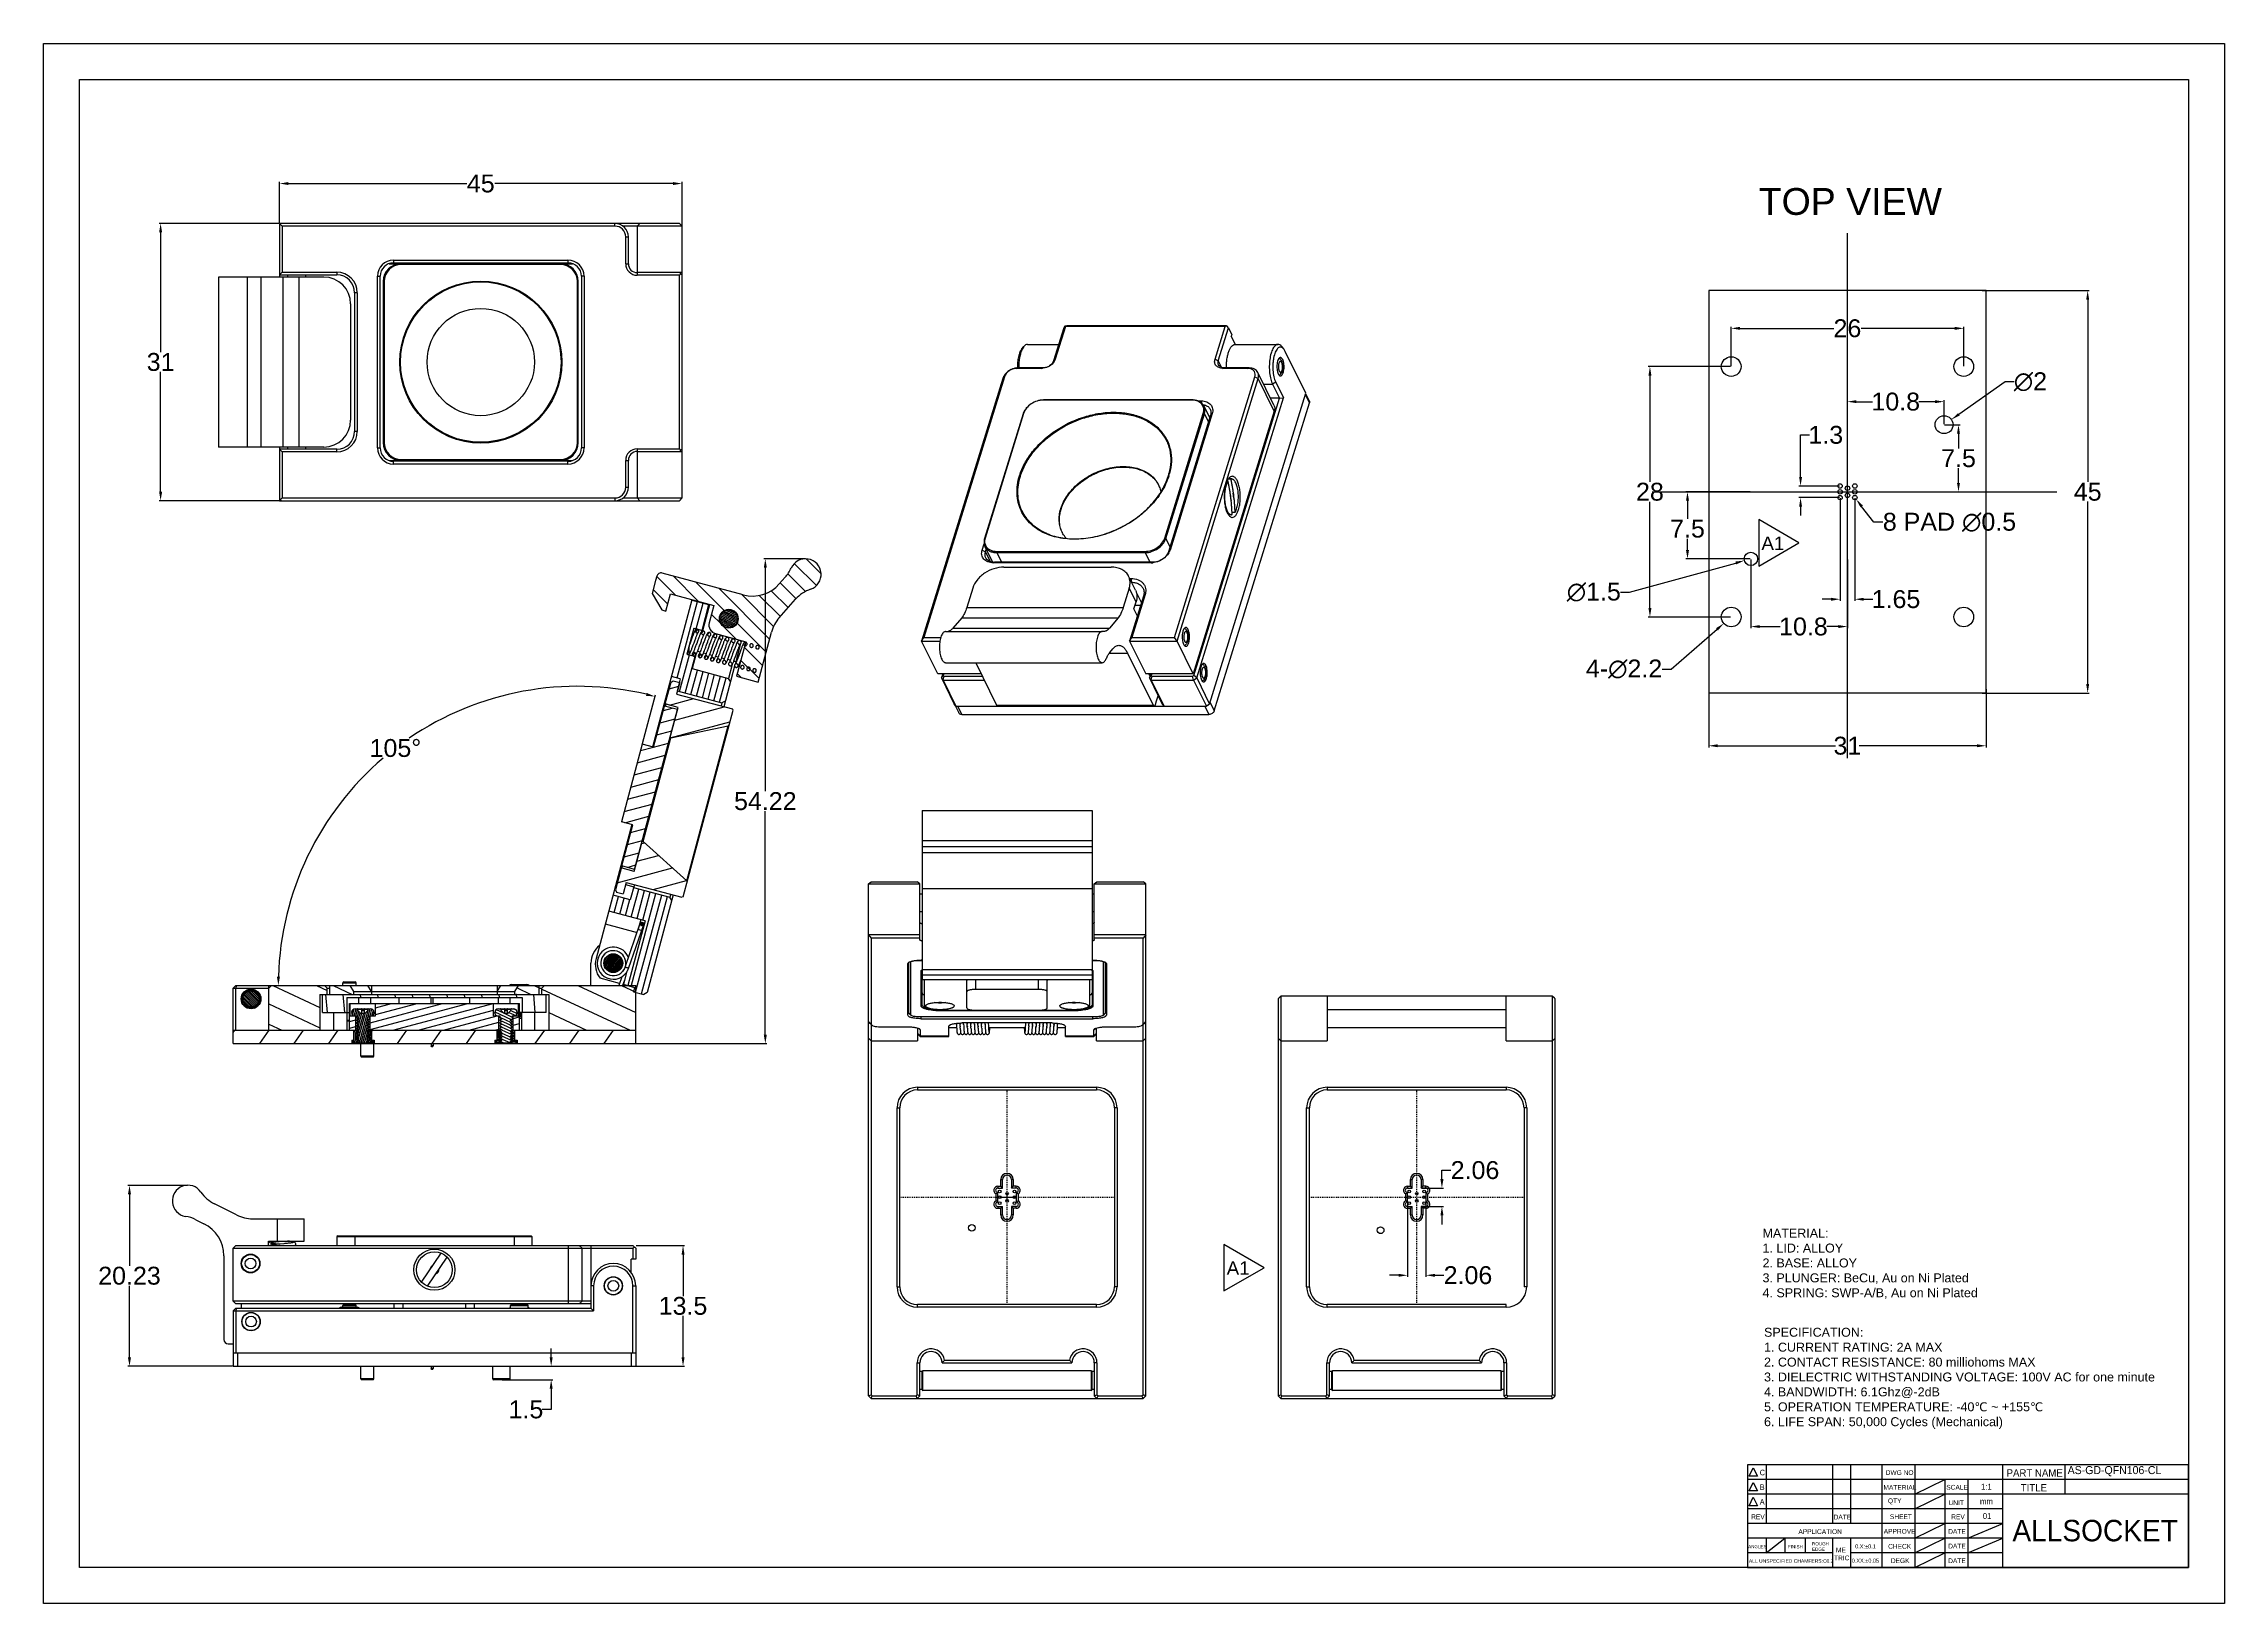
# Model space of a CAD drawing. Header units: inches. Extents: x 480 to 724, y 83 to 258.
import ezdxf

# ---------------------------------------------------------------- set-up
doc = ezdxf.new("R2010")
doc.units = ezdxf.units.IN
doc.header["$MEASUREMENT"] = 0
doc.linetypes.add('HIDDEN', pattern=[0.2, 0.1, -0.1])
for name, color, linetype in [('02___PRT_ALL_AXES', 7, 'Continuous'), ('DEFAULT_2', 8, 'HIDDEN'), ('DIM', 3, 'Continuous')]:
    doc.layers.add(name, color=color, linetype=linetype)
doc.styles.add('2', font='romans.shx', dxfattribs={"bigfont": 'bigfont.shx'})
doc.styles.add('GB', font='', dxfattribs={"height": 4})
doc.styles.get("Standard").update_dxf_attribs({"font": 'arial.ttf'})
doc.styles.get('GB').set_extended_font_data('KaiTi_GB2312')
doc.dimstyles.get("Standard").update_dxf_attribs({"dimtxt": 2, "dimasz": 1, "dimexe": 0.18, "dimexo": 0.0625, "dimgap": 0.09, "dimtad": 0, "dimtih": 1, "dimtoh": 1, "dimdsep": 46, "dimtxsty": 'Standard', "dimcen": 0, "dimadec": 0, "dimazin": 0, "dimtfac": 1, "dimtofl": 0, "dimtmove": 0, "dimatfit": 3, "dimfxl": 1, "dimtolj": 1, "dimtzin": 0, "dimarcsym": 0})

msp = doc.modelspace()

# ---------------------------------------------------------------- texts
at = {"insert": (672.181, 241.66), "char_height": 3, "width": 23.83279, "attachment_point": 1}
msp.add_mtext('TOP VIEW', dxfattribs=at)
at = {"color": 1, "char_height": 1.5, "attachment_point": 1}
for insert in [(672.487, 202.686), (612.706, 121.635)]:
    msp.add_mtext_dynamic_manual_height_columns('A1', width=2.25, gutter_width=1, heights=[0], dxfattribs=dict(at, insert=insert))
at = {"char_height": 1, "attachment_point": 1}
for s, width, insert in [('MATERIAL:\\P1. LID: ALLOY\\P2. BASE: ALLOY\\P3. PLUNGER: BeCu, Au on Ni Plated\\P4. SPRING: SWP-A/B, Au on Ni Plated', 30.44799, (672.611, 125.292)), ('SPECIFICATION:\\P1. CURRENT RATING: 2A MAX\\P2. CONTACT RESISTANCE: 80 milliohoms MAX\\P3. DIELECTRIC WITHSTANDING VOLTAGE: 100V AC for one minute\\P4. BANDWIDTH: 6.1Ghz@-2dB\\P5. OPERATION TEMPERATURE: -40℃ ~ +155℃\\P6. LIFE SPAN: 50,000 Cycles (Mechanical)', 44.15605, (672.778, 114.207))]:
    msp.add_mtext_dynamic_manual_height_columns(s, width=width, gutter_width=1, heights=[0], dxfattribs=dict(at, insert=insert))
at = {"color": 8, "lineweight": 25, "ltscale": 10, "char_height": 0.6248, "width": 0.80583, "attachment_point": 1, "style": '2'}
for s, insert in [('{\\f@Gulim|b0|i0|c134|p34;C}', (672.297, 98.334)), ('{\\f@Gulim|b0|i0|c134|p34;B}', (672.297, 96.693)), ('{\\f@Gulim|b0|i0|c134|p34;A}', (672.297, 95.052))]:
    msp.add_mtext(s, dxfattribs=dict(at, insert=insert))
at = {"layer": 'DIM', "color": 8, "lineweight": 25, "attachment_point": 7, "style": 'GB'}
for s, insert, char_height, width in [('{\\f@Gulim|b0|i0|c134|p34;DWG NO}', (686.38, 97.741), 0.5332, 4.45545), ('{\\f@Gulim|b0|i0|c134|p34;PART NAME}', (699.896, 97.561), 0.82284, 6.61692), ('{\\f@Gulim|b0|i0|c134|p34;AS-GD-QFN106-CL}', (706.72, 97.599), 0.9, 6.5696), ('{\\f@Gulim|b0|i0|c134|p34;MATERIAL}', (686.13, 96.088), 0.5332, 1.8687), ('{\\f@Gulim|b0|i0|c134|p34;SCALE}', (693.152, 96.1), 0.5332, 1.8687), ('{\\f@Gulim|b0|i0|c134|p34;1:1}', (697.028, 96.1), 0.6665, 1.60638), ('{\\f@Gulim|b0|i0|c134|p34;TITLE}', (701.476, 95.909), 0.82284, 3.66557), ('{\\f@Gulim|b0|i0|c134|p34;REV}', (671.34, 92.806), 0.5332, 1.8687), ('{\\f@Gulim|b0|i0|c134|p34;DATE}', (680.555, 92.778), 0.5332, 1.8687), ('{\\f@Gulim|b0|i0|c134|p34;SHEET}', (686.85, 92.809), 0.5332, 1.8687), ('{\\f@Gulim|b0|i0|c134|p34;UNIT}', (693.403, 94.372), 0.5332, 1.8687), ('{\\f@Gulim|b0|i0|c134|p34;REV}', (693.705, 92.806), 0.5332, 1.8687), ('{\\f@Gulim|b0|i0|c134|p34;mm}', (696.916, 94.459), 0.6665, 1.60638), ('{\\f@Gulim|b0|i0|c134|p34;01}', (697.233, 92.817), 0.6665, 1.60638), ('{\\f@Gulim|b0|i0|c134|p34;ALLSOCKET}', (700.544, 90.294), 2.4, 18.58931), ('{\\f@Gulim|b0|i0|c134|p34;APPLICATION}', (676.616, 91.139), 0.5332, 1.8687), ('{\\f@Gulim|b0|i0|c134|p34;ROUGH \\PEDGE}', (678.15, 89.259), 0.36471, 1.47433), ('{\\f@Gulim|b0|i0|c134|p34;APPROVE}', (686.16, 91.172), 0.5332, 1.8687), ('{\\f@Gulim|b0|i0|c134|p34;DATE}', (693.364, 91.172), 0.5332, 1.8687), ('{\\f@Gulim|b0|i0|c134|p34; ME\\PTRIC}', (680.608, 88.198), 0.5332, 1.8687), ('{\\f@Gulim|b0|i0|c134|p34;0.XX:%%P0.05}', (682.576, 87.936), 0.44989, 3.37557), ('{\\f@Gulim|b0|i0|c134|p34;0.X:%%P0.1}', (682.964, 89.525), 0.44989, 3.0283), ('{\\f@Gulim|b0|i0|c134|p34;CHECK}', (686.651, 89.496), 0.5332, 1.8687), ('{\\f@Gulim|b0|i0|c134|p34;DEGK}', (686.956, 87.893), 0.5332, 1.8687), ('{\\f@Gulim|b0|i0|c134|p34;DATE}', (693.364, 89.531), 0.5332, 1.8687), ('{\\f@Gulim|b0|i0|c134|p34;DATE}', (693.364, 87.889), 0.5332, 1.8687)]:
    msp.add_mtext(s, dxfattribs=dict(at, insert=insert, char_height=char_height, width=width))
at = {"layer": 'DIM', "color": 8, "linetype": 'ByBlock', "lineweight": 25, "insert": (686.221, 94.45), "char_height": 0.53307, "width": 1.86822, "attachment_point": 7, "style": 'GB'}
msp.add_mtext('{\\f@Gulim|b0|i0|c134|p34;  QTY}', dxfattribs=at)
at = {"layer": 'DIM', "color": 8, "lineweight": 9, "attachment_point": 7, "style": 'GB'}
for s, insert, char_height, width in [('{\\f@Gulim|b0|i0|c134|p34;ANGLES}', (671.004, 89.554), 0.36471, 1.97691), ('{\\f@Gulim|b0|i0|c134|p34;\\C8;ALL UNSPECIFIED CHAMFERS:C0.2}', (671.086, 87.923), 0.40118, 9.51603), ('{\\f@Gulim|b0|i0|c134|p34;FINISH}', (675.453, 89.533), 0.36471, 1.70576)]:
    msp.add_mtext(s, dxfattribs=dict(at, insert=insert, char_height=char_height, width=width))

# ---------------------------------------------------------------- blocks, each defined once
blk = doc.blocks.new('*D43')
at = {"color": 0, "lineweight": -2, "transparency": 16777216}
blk.add_line((547.39, 179.54), (548.85, 184.97), dxfattribs=at)
for start, end in [(76.7125, 124.2526), (130.5232, 178.2875)]:
    blk.add_arc((540.14, 152.48), 33.46, start, end, dxfattribs=at)
at = {"color": 0, "transparency": 16777216}
for points in [[(547.87, 185.2), (547.79, 184.88), (548.8, 184.8)], [(506.87, 153.48), (506.53, 153.48), (506.69, 152.48)]]:
    blk.add_solid(points, dxfattribs=at)
at = {"layer": 'Defpoints', "color": 0, "transparency": 16777216}
for p in [(528.7, 183.92), (547.38, 179.48), (545.05, 170.78), (501.94, 152.48), (512.44, 152.48)]:
    blk.add_point(p, dxfattribs=at)
at = {"color": 0, "transparency": 16777216, "insert": (519.78, 179.03), "char_height": 2, "attachment_point": 5}
blk.add_mtext('\\A1;105°', dxfattribs=at)
blk = doc.blocks.new('*D44')
at = {"color": 0, "lineweight": -2, "transparency": 16777216}
for p, q in [((506.76, 237.7), (493.35, 237.7)), ((493.53, 236.7), (493.53, 223.31)), ((493.53, 207.7), (493.53, 221.09)), ((507.06, 206.7), (493.35, 206.7))]:
    blk.add_line(p, q, dxfattribs=at)
at = {"color": 0, "transparency": 16777216}
for points in [[(493.36, 236.7), (493.7, 236.7), (493.53, 237.7)], [(493.36, 207.7), (493.7, 207.7), (493.53, 206.7)]]:
    blk.add_solid(points, dxfattribs=at)
at = {"layer": 'Defpoints', "color": 0, "transparency": 16777216}
for p in [(493.53, 237.7), (506.82, 237.7), (507.12, 206.7)]:
    blk.add_point(p, dxfattribs=at)
at = {"color": 0, "transparency": 16777216, "insert": (493.53, 222.2), "char_height": 2, "attachment_point": 5}
blk.add_mtext('\\A1;31', dxfattribs=at)
blk = doc.blocks.new('*D45')
at = {"color": 0, "lineweight": -2, "transparency": 16777216}
for p, q in [((506.82, 237.76), (506.82, 242.34)), ((507.82, 242.16), (527.75, 242.16)), ((550.82, 242.16), (530.89, 242.16)), ((551.82, 237.46), (551.82, 242.34))]:
    blk.add_line(p, q, dxfattribs=at)
at = {"color": 0, "transparency": 16777216}
for points in [[(507.82, 242.33), (507.82, 242), (506.82, 242.16)], [(550.82, 242.33), (550.82, 242), (551.82, 242.16)]]:
    blk.add_solid(points, dxfattribs=at)
at = {"layer": 'Defpoints', "color": 0, "transparency": 16777216}
for p in [(551.82, 242.16), (506.82, 237.7), (551.82, 237.4)]:
    blk.add_point(p, dxfattribs=at)
at = {"color": 0, "transparency": 16777216, "insert": (529.32, 242.16), "char_height": 2, "attachment_point": 5}
blk.add_mtext('\\A1;45', dxfattribs=at)
blk = doc.blocks.new('*D46')
at = {"color": 0, "lineweight": -2, "transparency": 16777216}
for p, q in [((546.7, 123.4), (552.11, 123.4)), ((551.93, 122.4), (551.93, 117.76)), ((551.93, 110.9), (551.93, 115.54)), ((546.7, 109.9), (552.11, 109.9))]:
    blk.add_line(p, q, dxfattribs=at)
at = {"color": 0, "transparency": 16777216}
for points in [[(551.77, 122.4), (552.1, 122.4), (551.93, 123.4)], [(551.77, 110.9), (552.1, 110.9), (551.93, 109.9)]]:
    blk.add_solid(points, dxfattribs=at)
at = {"layer": 'Defpoints', "color": 0, "transparency": 16777216}
for p in [(546.64, 123.4), (551.93, 123.4), (546.64, 109.9)]:
    blk.add_point(p, dxfattribs=at)
at = {"color": 0, "transparency": 16777216, "insert": (551.93, 116.65), "char_height": 2, "attachment_point": 5}
blk.add_mtext('\\A1;13.5', dxfattribs=at)
blk = doc.blocks.new('*D47')
at = {"color": 0, "lineweight": -2, "transparency": 16777216}
for p, q in [((697.17, 230.19), (709.14, 230.19)), ((708.96, 229.19), (708.96, 208.8)), ((708.96, 186.19), (708.96, 206.59)), ((697.17, 185.19), (709.14, 185.19))]:
    blk.add_line(p, q, dxfattribs=at)
at = {"color": 0, "transparency": 16777216}
for points in [[(708.79, 229.19), (709.12, 229.19), (708.96, 230.19)], [(708.79, 186.19), (709.12, 186.19), (708.96, 185.19)]]:
    blk.add_solid(points, dxfattribs=at)
at = {"layer": 'Defpoints', "color": 0, "transparency": 16777216}
for p in [(697.1, 230.19), (708.96, 230.19), (697.1, 185.19)]:
    blk.add_point(p, dxfattribs=at)
at = {"color": 0, "transparency": 16777216, "insert": (708.96, 207.69), "char_height": 2, "attachment_point": 5}
blk.add_mtext('\\A1;45', dxfattribs=at)
blk = doc.blocks.new('*D48')
at = {"color": 0, "lineweight": -2, "transparency": 16777216}
for p, q in [((666.6, 185.63), (666.6, 179.11)), ((697.6, 185.63), (697.6, 179.11)), ((667.6, 179.29), (680.78, 179.29)), ((696.6, 179.29), (683.43, 179.29))]:
    blk.add_line(p, q, dxfattribs=at)
at = {"color": 0, "transparency": 16777216}
for points in [[(667.6, 179.46), (667.6, 179.13), (666.6, 179.29)], [(696.6, 179.46), (696.6, 179.13), (697.6, 179.29)]]:
    blk.add_solid(points, dxfattribs=at)
at = {"layer": 'Defpoints', "color": 0, "transparency": 16777216}
for p in [(666.6, 185.69), (697.6, 185.69), (666.6, 179.29)]:
    blk.add_point(p, dxfattribs=at)
at = {"color": 0, "transparency": 16777216, "insert": (682.1, 179.29), "char_height": 2, "attachment_point": 5}
blk.add_mtext('\\A1;31', dxfattribs=at)
blk = doc.blocks.new('*D49')
at = {"color": 0, "lineweight": -2, "transparency": 16777216}
for p, q in [((669.04, 221.69), (659.84, 221.69)), ((660.02, 220.69), (660.02, 208.81)), ((660.02, 194.69), (660.02, 206.58)), ((669.04, 193.69), (659.84, 193.69))]:
    blk.add_line(p, q, dxfattribs=at)
at = {"color": 0, "transparency": 16777216}
for points in [[(659.86, 220.69), (660.19, 220.69), (660.02, 221.69)], [(659.86, 194.69), (660.19, 194.69), (660.02, 193.69)]]:
    blk.add_solid(points, dxfattribs=at)
at = {"layer": 'Defpoints', "color": 0, "transparency": 16777216}
for p in [(660.02, 221.69), (669.1, 221.69), (669.1, 193.69)]:
    blk.add_point(p, dxfattribs=at)
at = {"color": 0, "transparency": 16777216, "insert": (660.02, 207.69), "char_height": 2, "attachment_point": 5}
blk.add_mtext('\\A1;28', dxfattribs=at)
blk = doc.blocks.new('*D50')
at = {"color": 0, "lineweight": -2, "transparency": 16777216}
for p, q in [((669.1, 221.76), (669.1, 226.15)), ((670.1, 225.97), (680.57, 225.97)), ((694.1, 225.97), (683.64, 225.97)), ((695.1, 221.76), (695.1, 226.15))]:
    blk.add_line(p, q, dxfattribs=at)
at = {"color": 0, "transparency": 16777216}
for points in [[(670.1, 226.14), (670.1, 225.8), (669.1, 225.97)], [(694.1, 226.14), (694.1, 225.8), (695.1, 225.97)]]:
    blk.add_solid(points, dxfattribs=at)
at = {"layer": 'Defpoints', "color": 0, "transparency": 16777216}
for p in [(695.1, 225.97), (669.1, 221.69), (695.1, 221.69)]:
    blk.add_point(p, dxfattribs=at)
at = {"color": 0, "transparency": 16777216, "insert": (682.1, 225.97), "char_height": 2, "attachment_point": 5}
blk.add_mtext('\\A1;26', dxfattribs=at)
blk = doc.blocks.new('*D51')
at = {"color": 0, "lineweight": -2, "transparency": 16777216}
for p, q in [((692.97, 215.19), (694.7, 215.19)), ((694.52, 214.19), (694.52, 212.55)), ((694.52, 208.69), (694.52, 210.34)), ((692.97, 207.69), (694.7, 207.69))]:
    blk.add_line(p, q, dxfattribs=at)
at = {"color": 0, "transparency": 16777216}
for points in [[(694.35, 214.19), (694.68, 214.19), (694.52, 215.19)], [(694.35, 208.69), (694.68, 208.69), (694.52, 207.69)]]:
    blk.add_solid(points, dxfattribs=at)
at = {"layer": 'Defpoints', "color": 0, "transparency": 16777216}
for p in [(692.9, 215.19), (692.9, 207.69), (694.52, 207.69)]:
    blk.add_point(p, dxfattribs=at)
at = {"color": 0, "transparency": 16777216, "insert": (694.52, 211.44), "char_height": 2, "attachment_point": 5}
blk.add_mtext('\\A1;7.5', dxfattribs=at)
blk = doc.blocks.new('*D52')
at = {"color": 0, "lineweight": -2, "transparency": 16777216}
for p, q in [((682.1, 216.01), (682.1, 217.95)), ((683.1, 217.77), (684.91, 217.77)), ((691.9, 217.77), (690.1, 217.77)), ((692.9, 215.26), (692.9, 217.95))]:
    blk.add_line(p, q, dxfattribs=at)
at = {"color": 0, "transparency": 16777216}
for points in [[(683.1, 217.94), (683.1, 217.61), (682.1, 217.77)], [(691.9, 217.94), (691.9, 217.61), (692.9, 217.77)]]:
    blk.add_solid(points, dxfattribs=at)
at = {"layer": 'Defpoints', "color": 0, "transparency": 16777216}
for p in [(682.1, 217.77), (682.1, 215.95), (692.9, 215.19)]:
    blk.add_point(p, dxfattribs=at)
at = {"color": 0, "transparency": 16777216, "insert": (687.5, 217.77), "char_height": 2, "attachment_point": 5}
blk.add_mtext('\\A1;10.8', dxfattribs=at)
blk = doc.blocks.new('*D53')
at = {"color": 0, "lineweight": -2, "transparency": 16777216}
for p, q in [((671.24, 207.69), (664.04, 207.69)), ((664.22, 206.69), (664.22, 204.67)), ((664.22, 201.19), (664.22, 202.45)), ((671.24, 200.19), (664.04, 200.19))]:
    blk.add_line(p, q, dxfattribs=at)
at = {"color": 0, "transparency": 16777216}
for points in [[(664.05, 206.69), (664.39, 206.69), (664.22, 207.69)], [(664.05, 201.19), (664.39, 201.19), (664.22, 200.19)]]:
    blk.add_solid(points, dxfattribs=at)
at = {"layer": 'Defpoints', "color": 0, "transparency": 16777216}
for p in [(664.22, 207.69), (671.3, 207.69), (671.3, 200.19)]:
    blk.add_point(p, dxfattribs=at)
at = {"color": 0, "transparency": 16777216, "insert": (664.22, 203.56), "char_height": 2, "attachment_point": 5}
blk.add_mtext('\\A1;7.5', dxfattribs=at)
blk = doc.blocks.new('*D54')
at = {"color": 0, "lineweight": -2, "transparency": 16777216}
for p, q in [((671.3, 200.13), (671.3, 192.44)), ((682.1, 200.13), (682.1, 192.44)), ((672.3, 192.62), (674.58, 192.62)), ((681.1, 192.62), (679.78, 192.62))]:
    blk.add_line(p, q, dxfattribs=at)
at = {"color": 0, "transparency": 16777216}
for points in [[(672.3, 192.79), (672.3, 192.46), (671.3, 192.62)], [(681.1, 192.79), (681.1, 192.46), (682.1, 192.62)]]:
    blk.add_solid(points, dxfattribs=at)
at = {"layer": 'Defpoints', "color": 0, "transparency": 16777216}
for p in [(671.3, 200.19), (682.1, 200.19), (682.1, 192.62)]:
    blk.add_point(p, dxfattribs=at)
at = {"color": 0, "transparency": 16777216, "insert": (677.18, 192.62), "char_height": 2, "attachment_point": 5}
blk.add_mtext('\\A1;10.8', dxfattribs=at)
blk = doc.blocks.new('*D55')
at = {"color": 0, "lineweight": -2, "transparency": 16777216}
for p, q in [((657.75, 196.47), (669.62, 199.73)), ((656.75, 196.47), (657.75, 196.47))]:
    blk.add_line(p, q, dxfattribs=at)
at = {"color": 0, "transparency": 16777216}
blk.add_solid([(669.57, 199.89), (669.66, 199.57), (670.58, 200)], dxfattribs=at)
at = {"layer": 'Defpoints', "color": 0, "transparency": 16777216}
for p in [(670.58, 200), (672.03, 200.39)]:
    blk.add_point(p, dxfattribs=at)
at = {"color": 0, "transparency": 16777216, "insert": (653.75, 196.47), "char_height": 2, "attachment_point": 5}
blk.add_mtext('\\A1;∅1.5', dxfattribs=at)
blk = doc.blocks.new('*D56')
at = {"color": 0, "lineweight": -2, "transparency": 16777216}
for p, q in [((699.74, 219.99), (694.54, 216.34)), ((700.74, 219.99), (699.74, 219.99))]:
    blk.add_line(p, q, dxfattribs=at)
at = {"color": 0, "transparency": 16777216}
blk.add_solid([(694.45, 216.48), (694.64, 216.21), (693.72, 215.77)], dxfattribs=at)
at = {"layer": 'Defpoints', "color": 0, "transparency": 16777216}
for p in [(692.09, 214.62), (693.72, 215.77)]:
    blk.add_point(p, dxfattribs=at)
at = {"color": 0, "transparency": 16777216, "insert": (702.56, 219.99), "char_height": 2, "attachment_point": 5}
blk.add_mtext('\\A1;∅2', dxfattribs=at)
blk = doc.blocks.new('*D57')
at = {"color": 0, "lineweight": -2, "transparency": 16777216}
for p, q in [((662.4, 187.87), (667.52, 192.32)), ((661.4, 187.87), (662.4, 187.87))]:
    blk.add_line(p, q, dxfattribs=at)
at = {"color": 0, "transparency": 16777216}
blk.add_solid([(667.41, 192.44), (667.63, 192.19), (668.27, 192.97)], dxfattribs=at)
at = {"layer": 'Defpoints', "color": 0, "transparency": 16777216}
for p in [(668.27, 192.97), (669.93, 194.42)]:
    blk.add_point(p, dxfattribs=at)
at = {"color": 0, "transparency": 16777216, "insert": (657.13, 187.87), "char_height": 2, "attachment_point": 5}
blk.add_mtext('\\A1;4-∅2.2', dxfattribs=at)
blk = doc.blocks.new('*D59')
at = {"color": 0, "lineweight": -2, "transparency": 16777216}
for p, q in [((533.78, 109.9), (537.37, 109.9)), ((537.19, 110.9), (537.19, 111.9)), ((531.7, 108.4), (537.37, 108.4)), ((537.19, 107.4), (537.19, 105.07)), ((537.19, 105.07), (536.19, 105.07))]:
    blk.add_line(p, q, dxfattribs=at)
at = {"color": 0, "transparency": 16777216}
for points in [[(537.02, 110.9), (537.36, 110.9), (537.19, 109.9)], [(537.02, 107.4), (537.36, 107.4), (537.19, 108.4)]]:
    blk.add_solid(points, dxfattribs=at)
at = {"layer": 'Defpoints', "color": 0, "transparency": 16777216}
for p in [(533.72, 109.9), (537.19, 109.9), (531.64, 108.4)]:
    blk.add_point(p, dxfattribs=at)
at = {"color": 0, "transparency": 16777216, "insert": (534.37, 105.07), "char_height": 2, "attachment_point": 5}
blk.add_mtext('\\A1;1.5', dxfattribs=at)
blk = doc.blocks.new('*D60')
at = {"color": 0, "lineweight": -2, "transparency": 16777216}
for p, q in [((496.52, 130.13), (489.87, 130.13)), ((490.05, 129.13), (490.05, 121.13)), ((490.05, 110.9), (490.05, 118.9)), ((501.58, 109.9), (489.87, 109.9))]:
    blk.add_line(p, q, dxfattribs=at)
at = {"color": 0, "transparency": 16777216}
for points in [[(489.88, 129.13), (490.22, 129.13), (490.05, 130.13)], [(489.88, 110.9), (490.22, 110.9), (490.05, 109.9)]]:
    blk.add_solid(points, dxfattribs=at)
at = {"layer": 'Defpoints', "color": 0, "transparency": 16777216}
for p in [(490.05, 130.13), (496.59, 130.13), (501.64, 109.9)]:
    blk.add_point(p, dxfattribs=at)
at = {"color": 0, "transparency": 16777216, "insert": (490.05, 120.02), "char_height": 2, "attachment_point": 5}
blk.add_mtext('\\A1;20.23', dxfattribs=at)
blk = doc.blocks.new('*D61')
at = {"color": 0, "lineweight": -2, "transparency": 16777216}
for p, q in [((565.56, 200.2), (560.95, 200.2)), ((561.13, 199.2), (561.13, 174.2)), ((561.13, 146.98), (561.13, 171.98)), ((546.7, 145.98), (561.31, 145.98))]:
    blk.add_line(p, q, dxfattribs=at)
at = {"color": 0, "transparency": 16777216}
for points in [[(560.96, 199.2), (561.3, 199.2), (561.13, 200.2)], [(560.96, 146.98), (561.3, 146.98), (561.13, 145.98)]]:
    blk.add_solid(points, dxfattribs=at)
at = {"layer": 'Defpoints', "color": 0, "transparency": 16777216}
for p in [(565.62, 200.2), (546.64, 145.98), (561.13, 145.98)]:
    blk.add_point(p, dxfattribs=at)
at = {"color": 0, "transparency": 16777216, "insert": (561.13, 173.09), "char_height": 2, "attachment_point": 5}
blk.add_mtext('\\A1;54.22', dxfattribs=at)
blk = doc.blocks.new('*D70')
at = {"color": 0, "lineweight": -2, "transparency": 16777216}
for p, q in [((676.86, 209.34), (676.86, 214.05)), ((676.86, 214.05), (677.86, 214.05)), ((681.22, 208.34), (676.68, 208.34)), ((681.22, 207.04), (676.68, 207.04)), ((676.86, 206.04), (676.86, 205.04))]:
    blk.add_line(p, q, dxfattribs=at)
at = {"color": 0, "transparency": 16777216}
for points in [[(676.7, 209.34), (677.03, 209.34), (676.86, 208.34)], [(676.7, 206.04), (677.03, 206.04), (676.86, 207.04)]]:
    blk.add_solid(points, dxfattribs=at)
at = {"layer": 'Defpoints', "color": 0, "transparency": 16777216}
for p in [(676.86, 208.34), (681.28, 208.34), (681.28, 207.04)]:
    blk.add_point(p, dxfattribs=at)
at = {"color": 0, "transparency": 16777216, "insert": (679.68, 214.05), "char_height": 2, "attachment_point": 5}
blk.add_mtext('\\A1;1.3', dxfattribs=at)
blk = doc.blocks.new('*D71')
at = {"color": 0, "lineweight": -2, "transparency": 16777216}
for p, q in [((681.28, 206.98), (681.28, 195.5)), ((682.93, 206.98), (682.93, 195.5)), ((680.28, 195.68), (679.28, 195.68)), ((683.93, 195.68), (684.93, 195.68))]:
    blk.add_line(p, q, dxfattribs=at)
at = {"color": 0, "transparency": 16777216}
for points in [[(680.28, 195.84), (680.28, 195.51), (681.28, 195.68)], [(683.93, 195.84), (683.93, 195.51), (682.93, 195.68)]]:
    blk.add_solid(points, dxfattribs=at)
at = {"layer": 'Defpoints', "color": 0, "transparency": 16777216}
for p in [(681.28, 207.04), (682.93, 207.04), (682.93, 195.68)]:
    blk.add_point(p, dxfattribs=at)
at = {"color": 0, "transparency": 16777216, "insert": (687.53, 195.68), "char_height": 2, "attachment_point": 5}
blk.add_mtext('\\A1;1.65', dxfattribs=at)
blk = doc.blocks.new('*D73')
at = {"color": 0, "lineweight": -2, "transparency": 16777216}
for p, q in [((632.92, 128.21), (632.92, 119.9)), ((634.98, 128.21), (634.98, 119.9)), ((631.92, 120.08), (630.92, 120.08)), ((635.98, 120.08), (636.98, 120.08))]:
    blk.add_line(p, q, dxfattribs=at)
at = {"color": 0, "transparency": 16777216}
for points in [[(631.92, 120.24), (631.92, 119.91), (632.92, 120.08)], [(635.98, 120.24), (635.98, 119.91), (634.98, 120.08)]]:
    blk.add_solid(points, dxfattribs=at)
at = {"layer": 'Defpoints', "color": 0, "transparency": 16777216}
for p in [(632.92, 128.27), (634.98, 128.27), (634.98, 120.08)]:
    blk.add_point(p, dxfattribs=at)
at = {"color": 0, "transparency": 16777216, "insert": (639.68, 120.08), "char_height": 2, "attachment_point": 5}
blk.add_mtext('\\A1;2.06', dxfattribs=at)
blk = doc.blocks.new('*D74')
at = {"color": 0, "lineweight": -2, "transparency": 16777216}
for p, q in [((636.77, 130.83), (636.77, 131.83)), ((636.77, 131.83), (637.77, 131.83)), ((634.51, 129.83), (636.95, 129.83)), ((634.51, 127.77), (636.95, 127.77)), ((636.77, 126.77), (636.77, 125.77))]:
    blk.add_line(p, q, dxfattribs=at)
at = {"color": 0, "transparency": 16777216}
for points in [[(636.6, 130.83), (636.94, 130.83), (636.77, 129.83)], [(636.6, 126.77), (636.94, 126.77), (636.77, 127.77)]]:
    blk.add_solid(points, dxfattribs=at)
at = {"layer": 'Defpoints', "color": 0, "transparency": 16777216}
for p in [(634.44, 129.83), (636.77, 129.83), (634.44, 127.77)]:
    blk.add_point(p, dxfattribs=at)
at = {"color": 0, "transparency": 16777216, "insert": (640.47, 131.83), "char_height": 2, "attachment_point": 5}
blk.add_mtext('\\A1;2.06', dxfattribs=at)
blk = doc.blocks.new('*D75')
at = {"color": 0, "lineweight": -2, "transparency": 16777216}
for p, q in [((685.07, 204.28), (683.69, 206.06)), ((686.07, 204.28), (685.07, 204.28))]:
    blk.add_line(p, q, dxfattribs=at)
at = {"color": 0, "transparency": 16777216}
blk.add_solid([(683.83, 206.16), (683.56, 205.95), (683.08, 206.85)], dxfattribs=at)
at = {"layer": 'Defpoints', "color": 0, "transparency": 16777216}
for p in [(682.78, 207.24), (683.08, 206.85)]:
    blk.add_point(p, dxfattribs=at)
at = {"color": 0, "transparency": 16777216, "insert": (693.51, 204.28), "char_height": 2, "attachment_point": 5}
blk.add_mtext('\\A1;8 PAD ∅0.5', dxfattribs=at)

# ---------------------------------------------------------------- dimensions: what is measured, and where the dimension line sits
at = {"color": 3}
for base, p1, p2, picture, middle in [((551.819, 242.165), (506.819, 237.701), (551.819, 237.401), '*D45', (529.319, 242.165)), ((695.104, 225.97), (669.104, 221.694), (695.104, 221.694), '*D50', (682.104, 225.97)), ((682.104, 217.773), (692.904, 215.194), (682.104, 215.952), '*D52', (687.504, 217.773)), ((666.604, 179.294), (697.604, 185.694), (666.604, 185.694), '*D48', (682.104, 179.294)), ((634.977, 120.077), (632.917, 128.268), (634.977, 128.268), '*D73', (639.681, 120.077))]:
    dim = msp.add_linear_dim(base=base, p1=p1, p2=p2, dimstyle='Standard', dxfattribs=at)
    dim.commit()
    dim.dimension.update_dxf_attribs({"geometry": picture, "text_midpoint": middle})
for base, p1, p2, picture, middle in [((493.532, 237.701), (507.119, 206.701), (506.819, 237.701), '*D44', (493.532, 222.201)), ((708.956, 230.194), (697.104, 185.194), (697.104, 230.194), '*D47', (708.956, 207.694)), ((660.023, 221.694), (669.104, 193.694), (669.104, 221.694), '*D49', (660.023, 207.694)), ((694.516, 207.694), (692.904, 215.194), (692.904, 207.694), '*D51', (694.516, 211.444)), ((561.13, 145.981), (565.621, 200.202), (546.638, 145.981), '*D61', (561.13, 173.092)), ((636.77, 129.833), (634.443, 127.773), (634.443, 129.833), '*D74', (640.474, 131.833)), ((490.05, 130.132), (501.638, 109.899), (496.587, 130.132), '*D60', (490.05, 120.016)), ((551.935, 123.399), (546.638, 109.899), (546.638, 123.399), '*D46', (551.935, 116.649))]:
    dim = msp.add_linear_dim(base=base, p1=p1, p2=p2, angle=90, dimstyle='Standard', dxfattribs=at)
    dim.commit()
    dim.dimension.update_dxf_attribs({"geometry": picture, "text_midpoint": middle})
for p1, p2, picture, middle in [((692.085, 214.62), (693.723, 215.769), '*D56', (702.565, 219.99)), ((672.027, 200.393), (670.581, 199.996), '*D55', (653.746, 196.467))]:
    dim = msp.add_diameter_dim_2p(p1=p1, p2=p2, dimstyle='Standard', dxfattribs=at)
    dim.commit()
    dim.dimension.update_dxf_attribs({"geometry": picture, "text_midpoint": middle, "dimtype": 163})
for base, p1, p2, picture, middle in [((676.864, 208.344), (681.279, 207.044), (681.279, 208.344), '*D70', (679.68, 214.052)), ((664.219, 207.694), (671.304, 200.194), (671.304, 207.694), '*D53', (664.219, 203.562)), ((537.19, 109.899), (531.638, 108.399), (533.717, 109.899), '*D59', (534.366, 105.066))]:
    dim = msp.add_linear_dim(base=base, p1=p1, p2=p2, angle=90, dimstyle='Standard', dxfattribs=at)
    dim.commit()
    dim.dimension.update_dxf_attribs({"geometry": picture, "text_midpoint": middle, "dimtype": 160})
for p1, p2, text, picture, middle in [((682.776, 207.242), (683.082, 206.847), '8 PAD <>', '*D75', (693.507, 204.276)), ((669.935, 194.415), (668.273, 192.973), '4-<>', '*D57', (657.13, 187.875))]:
    dim = msp.add_diameter_dim_2p(p1=p1, p2=p2, text=text, dimstyle='Standard', dxfattribs=at)
    dim.commit()
    dim.dimension.update_dxf_attribs({"geometry": picture, "text_midpoint": middle, "dimtype": 163})
for base, p1, p2, picture, middle in [((682.929, 195.677), (681.279, 207.044), (682.929, 207.044), '*D71', (687.53, 195.677)), ((682.104, 192.624), (671.304, 200.194), (682.104, 200.194), '*D54', (677.18, 192.624))]:
    dim = msp.add_linear_dim(base=base, p1=p1, p2=p2, dimstyle='Standard', dxfattribs=at)
    dim.commit()
    dim.dimension.update_dxf_attribs({"geometry": picture, "text_midpoint": middle, "dimtype": 160})
dim = msp.add_angular_dim_2l(base=(528.701, 183.921), line1=((501.938, 152.481), (512.438, 152.481)), line2=((547.378, 179.477), (545.049, 170.784)), dimstyle='Standard', dxfattribs=at)
dim.commit()
dim.dimension.update_dxf_attribs({"geometry": '*D43', "text_midpoint": (519.777, 179.025)})

# ---------------------------------------------------------------- hatches: boundary and pattern name
at = {"linetype": 'Continuous'}
h = msp.add_hatch(dxfattribs=at)
h.set_pattern_fill('DEFAULT__1', color=2, scale=1.320865, angle=-45, style=0, pattern_type=0)
h.set_pattern_definition([(315, (321.1704, 252.329), (0.9339926, 0.9339926), [])])
edge = h.paths.add_edge_path()
edge.add_line((548.872, 197.764), (548.484, 196.315))
edge.add_line((549.001, 198.247), (548.872, 197.764))
edge.add_spline(control_points=[(549.613, 198.6), (549.331, 198.676), (549.077, 198.53), (549.001, 198.247)], knot_values=[0, 0, 0, 0, 1, 1, 1, 1], weights=[1, 0.8047237, 0.8047237, 1], degree=3, periodic=0)
edge.add_line((558.666, 196.175), (549.613, 198.6))
edge.add_spline(control_points=[(558.666, 196.175), (560.17, 195.772), (561.661, 196.22), (562.694, 197.384)], knot_values=[0, 0, 0, 0, 1, 1, 1, 1], weights=[1, 0.9004386, 0.9004386, 1], degree=3, periodic=0)
edge.add_line((563.359, 198.135), (562.694, 197.384))
edge.add_spline(control_points=[(563.359, 198.135), (563.632, 198.442), (563.854, 198.788), (564.021, 199.163)], knot_values=[0, 0, 0, 0, 1, 1, 1, 1], weights=[1, 0.9921543, 0.9921543, 1], degree=3, periodic=0)
edge.add_spline(control_points=[(566.197, 196.8), (567.513, 197.259), (567.853, 198.612), (566.908, 199.638), (565.964, 200.663), (564.588, 200.437), (564.021, 199.163)], knot_values=[0, 0, 0, 0, 1, 1, 1, 2, 2, 2, 2], weights=[1, 0.6993337, 0.6993337, 1, 0.6993337, 0.6993337, 1], degree=3, periodic=0)
edge.add_spline(control_points=[(566.197, 196.8), (565.548, 196.574), (564.977, 196.191), (564.521, 195.677)], knot_values=[0, 0, 0, 0, 1, 1, 1, 1], weights=[1, 0.978461, 0.978461, 1], degree=3, periodic=0)
edge.add_line((562.691, 193.613), (564.521, 195.677))
edge.add_spline(control_points=[(562.691, 193.613), (562.277, 193.146), (561.981, 192.596), (561.82, 191.994)], knot_values=[0, 0, 0, 0, 1, 1, 1, 1], weights=[1, 0.9821639, 0.9821639, 1], degree=3, periodic=0)
edge.add_line((560.324, 186.413), (561.82, 191.994))
edge.add_line((557.909, 187.06), (560.324, 186.413))
edge.add_line((558.945, 190.924), (557.909, 187.06))
edge.add_line((555.553, 191.832), (558.945, 190.924))
edge.add_spline(control_points=[(554.857, 193.054), (554.706, 192.493), (554.994, 191.989), (555.553, 191.832)], knot_values=[0, 0, 0, 0, 1, 1, 1, 1], weights=[1, 0.8073459, 0.8073459, 1], degree=3, periodic=0)
edge.add_line((555.374, 194.986), (554.857, 193.054))
edge.add_line((550.545, 196.28), (555.374, 194.986))
edge.add_line((550.027, 194.348), (550.545, 196.28))
edge.add_line((549.544, 194.478), (550.027, 194.348))
edge.add_line((548.484, 196.315), (549.544, 194.478))
edge.add_spline(control_points=[(557.319, 194.517), (555.291, 195.06), (554.747, 193.032), (556.776, 192.488)], knot_values=[0, 0, 0, 0, 1, 1, 1, 1], weights=[1, 0.3333333, 0.3333333, 1], degree=3, periodic=0)
edge.add_spline(control_points=[(556.776, 192.488), (558.804, 191.945), (559.348, 193.973), (557.319, 194.517)], knot_values=[0, 0, 0, 0, 1, 1, 1, 1], weights=[1, 0.3333333, 0.3333333, 1], degree=3, periodic=0)
h = msp.add_hatch(dxfattribs=at)
h.set_pattern_fill('DEFAULT__7', color=2, scale=0.660751, angle=75, style=0, pattern_type=0)
h.set_pattern_definition([(75, (321.1704, 252.329), (-0.6382366, 0.171015), [])])
edge = h.paths.add_edge_path()
edge.add_line((552.947, 195.585), (550.656, 187.036))
edge.add_line((552.947, 195.585), (554.879, 195.067))
edge.add_line((554.879, 195.067), (554.102, 192.169))
edge.add_line((553.136, 192.428), (554.102, 192.169))
edge.add_line((553.136, 192.428), (552.36, 189.53))
edge.add_line((552.36, 189.53), (553.326, 189.272))
edge.add_line((553.326, 189.272), (552.963, 187.919))
edge.add_line((552.963, 187.919), (557.02, 186.832))
edge.add_line((557.232, 186.465), (557.02, 186.832))
edge.add_line((557.232, 186.465), (556.65, 184.291))
edge.add_line((556.65, 184.291), (556.283, 184.079))
edge.add_line((551.26, 185.425), (556.283, 184.079))
edge.add_line((551.622, 186.777), (551.26, 185.425))
edge.add_line((551.622, 186.777), (550.656, 187.036))
edge = h.paths.add_edge_path()
edge.add_line((544.108, 162.598), (543.629, 160.811))
edge.add_line((546.04, 162.081), (544.108, 162.598))
edge.add_line((546.402, 163.433), (546.04, 162.081))
edge.add_line((546.402, 163.433), (550.459, 162.346))
edge.add_line((550.671, 161.979), (550.459, 162.346))
edge.add_line((550.671, 161.979), (547.915, 151.691))
edge.add_line((547.915, 151.691), (547.547, 151.479))
edge.add_line((546.388, 151.79), (547.547, 151.479))
edge.add_line((546.518, 152.273), (546.388, 151.79))
edge.add_line((545.745, 152.48), (546.518, 152.273))
edge.add_line((547.686, 159.724), (545.745, 152.48))
edge.add_line((547.686, 159.724), (543.629, 160.811))
h = msp.add_hatch(dxfattribs=at)
h.set_pattern_fill('DEFAULT__4', color=2, scale=0.15388, angle=155, style=0, pattern_type=0)
h.set_pattern_definition([(155, (321.17041, 252.32899), (-0.06503269, -0.13946305), [])])
edge = h.paths.add_edge_path()
edge.add_spline(control_points=[(558.013, 193.244), (557.496, 191.312), (555.564, 191.829), (556.082, 193.761)], knot_values=[0, 0, 0, 0, 1, 1, 1, 1], weights=[1, 0.3333333, 0.3333333, 1], degree=3, periodic=0)
edge.add_spline(control_points=[(556.082, 193.761), (556.599, 195.693), (558.531, 195.175), (558.013, 193.244)], knot_values=[0, 0, 0, 0, 1, 1, 1, 1], weights=[1, 0.3333333, 0.3333333, 1], degree=3, periodic=0)
h = msp.add_hatch(dxfattribs=at)
h.set_pattern_fill('DEFAULT__5', color=2, scale=0.62444, angle=235, style=0, pattern_type=0)
h.set_pattern_definition([(235, (321.1704, 252.329), (0.5115115, -0.3581642), [])])
edge = h.paths.add_edge_path()
edge.add_spline(control_points=[(560.308, 190.506), (560.291, 190.511), (560.257, 190.515), (560.204, 190.508), (560.154, 190.488), (560.112, 190.455), (560.081, 190.413), (560.061, 190.366), (560.054, 190.315), (560.061, 190.263), (560.08, 190.213), (560.113, 190.171), (560.156, 190.138), (560.188, 190.125), (560.205, 190.12)], knot_values=[0, 0, 0, 0, 0.0833333, 0.1666667, 0.25, 0.3333333, 0.4166667, 0.5, 0.5833333, 0.6666667, 0.75, 0.8333333, 0.9166667, 1, 1, 1, 1], degree=3, periodic=0)
edge.add_spline(control_points=[(560.205, 190.12), (560.221, 190.116), (560.255, 190.111), (560.309, 190.118), (560.359, 190.139), (560.401, 190.172), (560.432, 190.213), (560.452, 190.261), (560.458, 190.312), (560.452, 190.364), (560.432, 190.413), (560.4, 190.456), (560.357, 190.489), (560.325, 190.502), (560.308, 190.506)], knot_values=[0, 0, 0, 0, 0.0833333, 0.1666667, 0.25, 0.3333333, 0.4166667, 0.5, 0.5833333, 0.6666667, 0.75, 0.8333333, 0.9166667, 1, 1, 1, 1], degree=3, periodic=0)
edge = h.paths.add_edge_path()
edge.add_spline(control_points=[(559.632, 190.688), (559.615, 190.692), (559.581, 190.696), (559.528, 190.69), (559.478, 190.669), (559.436, 190.636), (559.405, 190.594), (559.385, 190.547), (559.378, 190.496), (559.385, 190.444), (559.404, 190.394), (559.437, 190.352), (559.48, 190.319), (559.512, 190.306), (559.528, 190.301)], knot_values=[0, 0, 0, 0, 0.0833333, 0.1666667, 0.25, 0.3333333, 0.4166667, 0.5, 0.5833333, 0.6666667, 0.75, 0.8333333, 0.9166667, 1, 1, 1, 1], degree=3, periodic=0)
edge.add_spline(control_points=[(559.528, 190.301), (559.545, 190.297), (559.579, 190.292), (559.633, 190.299), (559.683, 190.32), (559.724, 190.353), (559.756, 190.395), (559.776, 190.442), (559.782, 190.493), (559.776, 190.545), (559.756, 190.594), (559.723, 190.637), (559.68, 190.67), (559.649, 190.683), (559.632, 190.688)], knot_values=[0, 0, 0, 0, 0.0833333, 0.1666667, 0.25, 0.3333333, 0.4166667, 0.5, 0.5833333, 0.6666667, 0.75, 0.8333333, 0.9166667, 1, 1, 1, 1], degree=3, periodic=0)
edge = h.paths.add_edge_path()
edge.add_spline(control_points=[(559.973, 187.904), (559.956, 187.909), (559.922, 187.913), (559.869, 187.906), (559.819, 187.886), (559.777, 187.853), (559.746, 187.811), (559.726, 187.764), (559.72, 187.713), (559.726, 187.661), (559.745, 187.611), (559.778, 187.568), (559.821, 187.536), (559.853, 187.523), (559.87, 187.518)], knot_values=[0, 0, 0, 0, 0.0833333, 0.1666667, 0.25, 0.3333333, 0.4166667, 0.5, 0.5833333, 0.6666667, 0.75, 0.8333333, 0.9166667, 1, 1, 1, 1], degree=3, periodic=0)
edge.add_spline(control_points=[(559.87, 187.518), (559.887, 187.514), (559.921, 187.509), (559.974, 187.516), (560.024, 187.537), (560.066, 187.57), (560.097, 187.611), (560.117, 187.659), (560.123, 187.71), (560.117, 187.762), (560.098, 187.811), (560.065, 187.854), (560.022, 187.887), (559.99, 187.9), (559.973, 187.904)], knot_values=[0, 0, 0, 0, 0.0833333, 0.1666667, 0.25, 0.3333333, 0.4166667, 0.5, 0.5833333, 0.6666667, 0.75, 0.8333333, 0.9166667, 1, 1, 1, 1], degree=3, periodic=0)
edge = h.paths.add_edge_path()
edge.add_spline(control_points=[(559.297, 188.086), (559.28, 188.09), (559.246, 188.094), (559.193, 188.088), (559.143, 188.067), (559.101, 188.034), (559.07, 187.992), (559.05, 187.945), (559.043, 187.894), (559.05, 187.842), (559.069, 187.792), (559.102, 187.75), (559.145, 187.717), (559.177, 187.704), (559.194, 187.699)], knot_values=[0, 0, 0, 0, 0.0833333, 0.1666667, 0.25, 0.3333333, 0.4166667, 0.5, 0.5833333, 0.6666667, 0.75, 0.8333333, 0.9166667, 1, 1, 1, 1], degree=3, periodic=0)
edge.add_spline(control_points=[(559.194, 187.699), (559.21, 187.695), (559.244, 187.69), (559.298, 187.697), (559.348, 187.718), (559.39, 187.751), (559.421, 187.793), (559.441, 187.84), (559.447, 187.891), (559.441, 187.943), (559.421, 187.993), (559.389, 188.035), (559.345, 188.068), (559.314, 188.081), (559.297, 188.086)], knot_values=[0, 0, 0, 0, 0.0833333, 0.1666667, 0.25, 0.3333333, 0.4166667, 0.5, 0.5833333, 0.6666667, 0.75, 0.8333333, 0.9166667, 1, 1, 1, 1], degree=3, periodic=0)
edge = h.paths.add_edge_path()
edge.add_spline(control_points=[(558.956, 190.869), (558.939, 190.873), (558.905, 190.878), (558.851, 190.871), (558.802, 190.85), (558.76, 190.817), (558.728, 190.775), (558.709, 190.728), (558.702, 190.677), (558.708, 190.625), (558.728, 190.576), (558.761, 190.533), (558.804, 190.5), (558.835, 190.487), (558.852, 190.482)], knot_values=[0, 0, 0, 0, 0.0833333, 0.1666667, 0.25, 0.3333333, 0.4166667, 0.5, 0.5833333, 0.6666667, 0.75, 0.8333333, 0.9166667, 1, 1, 1, 1], degree=3, periodic=0)
edge.add_spline(control_points=[(558.852, 190.482), (558.869, 190.478), (558.903, 190.474), (558.957, 190.48), (559.006, 190.501), (559.048, 190.534), (559.08, 190.576), (559.099, 190.623), (559.106, 190.674), (559.1, 190.726), (559.08, 190.776), (559.047, 190.818), (559.004, 190.851), (558.973, 190.864), (558.956, 190.869)], knot_values=[0, 0, 0, 0, 0.0833333, 0.1666667, 0.25, 0.3333333, 0.4166667, 0.5, 0.5833333, 0.6666667, 0.75, 0.8333333, 0.9166667, 1, 1, 1, 1], degree=3, periodic=0)
edge = h.paths.add_edge_path()
edge.add_spline(control_points=[(558.28, 191.05), (558.263, 191.054), (558.229, 191.059), (558.175, 191.052), (558.126, 191.031), (558.084, 190.998), (558.052, 190.957), (558.033, 190.909), (558.026, 190.858), (558.032, 190.806), (558.052, 190.757), (558.085, 190.714), (558.128, 190.681), (558.159, 190.668), (558.176, 190.664)], knot_values=[0, 0, 0, 0, 0.0833333, 0.1666667, 0.25, 0.3333333, 0.4166667, 0.5, 0.5833333, 0.6666667, 0.75, 0.8333333, 0.9166667, 1, 1, 1, 1], degree=3, periodic=0)
edge.add_spline(control_points=[(558.176, 190.664), (558.193, 190.659), (558.227, 190.655), (558.28, 190.662), (558.33, 190.682), (558.372, 190.715), (558.403, 190.757), (558.423, 190.804), (558.43, 190.855), (558.424, 190.907), (558.404, 190.957), (558.371, 190.999), (558.328, 191.032), (558.297, 191.045), (558.28, 191.05)], knot_values=[0, 0, 0, 0, 0.0833333, 0.1666667, 0.25, 0.3333333, 0.4166667, 0.5, 0.5833333, 0.6666667, 0.75, 0.8333333, 0.9166667, 1, 1, 1, 1], degree=3, periodic=0)
edge = h.paths.add_edge_path()
edge.add_spline(control_points=[(557.604, 191.231), (557.587, 191.236), (557.553, 191.24), (557.499, 191.233), (557.449, 191.213), (557.408, 191.179), (557.376, 191.138), (557.356, 191.09), (557.35, 191.039), (557.356, 190.988), (557.376, 190.938), (557.408, 190.895), (557.452, 190.862), (557.483, 190.849), (557.5, 190.845)], knot_values=[0, 0, 0, 0, 0.0833333, 0.1666667, 0.25, 0.3333333, 0.4166667, 0.5, 0.5833333, 0.6666667, 0.75, 0.8333333, 0.9166667, 1, 1, 1, 1], degree=3, periodic=0)
edge.add_spline(control_points=[(557.5, 190.845), (557.517, 190.84), (557.551, 190.836), (557.604, 190.843), (557.654, 190.863), (557.696, 190.896), (557.727, 190.938), (557.747, 190.986), (557.754, 191.037), (557.747, 191.088), (557.728, 191.138), (557.695, 191.181), (557.652, 191.213), (557.62, 191.227), (557.604, 191.231)], knot_values=[0, 0, 0, 0, 0.0833333, 0.1666667, 0.25, 0.3333333, 0.4166667, 0.5, 0.5833333, 0.6666667, 0.75, 0.8333333, 0.9166667, 1, 1, 1, 1], degree=3, periodic=0)
edge = h.paths.add_edge_path()
edge.add_spline(control_points=[(558.621, 188.267), (558.604, 188.271), (558.57, 188.276), (558.516, 188.269), (558.467, 188.248), (558.425, 188.215), (558.394, 188.173), (558.374, 188.126), (558.367, 188.075), (558.374, 188.023), (558.393, 187.974), (558.426, 187.931), (558.469, 187.898), (558.501, 187.885), (558.517, 187.88)], knot_values=[0, 0, 0, 0, 0.0833333, 0.1666667, 0.25, 0.3333333, 0.4166667, 0.5, 0.5833333, 0.6666667, 0.75, 0.8333333, 0.9166667, 1, 1, 1, 1], degree=3, periodic=0)
edge.add_spline(control_points=[(558.517, 187.88), (558.534, 187.876), (558.568, 187.872), (558.622, 187.878), (558.672, 187.899), (558.713, 187.932), (558.745, 187.974), (558.765, 188.021), (558.771, 188.072), (558.765, 188.124), (558.745, 188.174), (558.712, 188.216), (558.669, 188.249), (558.638, 188.262), (558.621, 188.267)], knot_values=[0, 0, 0, 0, 0.0833333, 0.1666667, 0.25, 0.3333333, 0.4166667, 0.5, 0.5833333, 0.6666667, 0.75, 0.8333333, 0.9166667, 1, 1, 1, 1], degree=3, periodic=0)
edge = h.paths.add_edge_path()
edge.add_spline(control_points=[(557.945, 188.448), (557.928, 188.452), (557.894, 188.457), (557.84, 188.45), (557.791, 188.429), (557.749, 188.396), (557.718, 188.355), (557.698, 188.307), (557.691, 188.256), (557.697, 188.204), (557.717, 188.155), (557.75, 188.112), (557.793, 188.079), (557.824, 188.066), (557.841, 188.062)], knot_values=[0, 0, 0, 0, 0.0833333, 0.1666667, 0.25, 0.3333333, 0.4166667, 0.5, 0.5833333, 0.6666667, 0.75, 0.8333333, 0.9166667, 1, 1, 1, 1], degree=3, periodic=0)
edge.add_spline(control_points=[(557.841, 188.062), (557.858, 188.057), (557.892, 188.053), (557.946, 188.06), (557.996, 188.08), (558.037, 188.113), (558.069, 188.155), (558.088, 188.202), (558.095, 188.253), (558.089, 188.305), (558.069, 188.355), (558.036, 188.398), (557.993, 188.43), (557.962, 188.443), (557.945, 188.448)], knot_values=[0, 0, 0, 0, 0.0833333, 0.1666667, 0.25, 0.3333333, 0.4166667, 0.5, 0.5833333, 0.6666667, 0.75, 0.8333333, 0.9166667, 1, 1, 1, 1], degree=3, periodic=0)
edge = h.paths.add_edge_path()
edge.add_spline(control_points=[(557.269, 188.629), (557.252, 188.634), (557.218, 188.638), (557.164, 188.631), (557.114, 188.611), (557.073, 188.577), (557.041, 188.536), (557.022, 188.488), (557.015, 188.437), (557.021, 188.386), (557.041, 188.336), (557.074, 188.293), (557.117, 188.26), (557.148, 188.247), (557.165, 188.243)], knot_values=[0, 0, 0, 0, 0.0833333, 0.1666667, 0.25, 0.3333333, 0.4166667, 0.5, 0.5833333, 0.6666667, 0.75, 0.8333333, 0.9166667, 1, 1, 1, 1], degree=3, periodic=0)
edge.add_spline(control_points=[(557.165, 188.243), (557.182, 188.238), (557.216, 188.234), (557.27, 188.241), (557.319, 188.261), (557.361, 188.294), (557.392, 188.336), (557.412, 188.384), (557.419, 188.435), (557.413, 188.486), (557.393, 188.536), (557.36, 188.579), (557.317, 188.611), (557.285, 188.625), (557.269, 188.629)], knot_values=[0, 0, 0, 0, 0.0833333, 0.1666667, 0.25, 0.3333333, 0.4166667, 0.5, 0.5833333, 0.6666667, 0.75, 0.8333333, 0.9166667, 1, 1, 1, 1], degree=3, periodic=0)
edge = h.paths.add_edge_path()
edge.add_spline(control_points=[(556.593, 188.81), (556.576, 188.815), (556.542, 188.819), (556.488, 188.812), (556.438, 188.792), (556.397, 188.759), (556.365, 188.717), (556.345, 188.67), (556.339, 188.618), (556.345, 188.567), (556.365, 188.517), (556.398, 188.474), (556.441, 188.442), (556.472, 188.428), (556.489, 188.424)], knot_values=[0, 0, 0, 0, 0.0833333, 0.1666667, 0.25, 0.3333333, 0.4166667, 0.5, 0.5833333, 0.6666667, 0.75, 0.8333333, 0.9166667, 1, 1, 1, 1], degree=3, periodic=0)
edge.add_spline(control_points=[(556.489, 188.424), (556.506, 188.419), (556.54, 188.415), (556.593, 188.422), (556.643, 188.443), (556.685, 188.476), (556.716, 188.517), (556.736, 188.565), (556.743, 188.616), (556.736, 188.668), (556.717, 188.717), (556.684, 188.76), (556.641, 188.793), (556.609, 188.806), (556.593, 188.81)], knot_values=[0, 0, 0, 0, 0.0833333, 0.1666667, 0.25, 0.3333333, 0.4166667, 0.5, 0.5833333, 0.6666667, 0.75, 0.8333333, 0.9166667, 1, 1, 1, 1], degree=3, periodic=0)
edge = h.paths.add_edge_path()
edge.add_spline(control_points=[(556.927, 191.412), (556.911, 191.417), (556.877, 191.421), (556.823, 191.414), (556.773, 191.394), (556.731, 191.361), (556.7, 191.319), (556.68, 191.271), (556.674, 191.22), (556.68, 191.169), (556.7, 191.119), (556.732, 191.076), (556.775, 191.044), (556.807, 191.03), (556.824, 191.026)], knot_values=[0, 0, 0, 0, 0.0833333, 0.1666667, 0.25, 0.3333333, 0.4166667, 0.5, 0.5833333, 0.6666667, 0.75, 0.8333333, 0.9166667, 1, 1, 1, 1], degree=3, periodic=0)
edge.add_spline(control_points=[(556.824, 191.026), (556.841, 191.021), (556.875, 191.017), (556.928, 191.024), (556.978, 191.044), (557.02, 191.078), (557.051, 191.119), (557.071, 191.167), (557.078, 191.218), (557.071, 191.269), (557.052, 191.319), (557.019, 191.362), (556.976, 191.395), (556.944, 191.408), (556.927, 191.412)], knot_values=[0, 0, 0, 0, 0.0833333, 0.1666667, 0.25, 0.3333333, 0.4166667, 0.5, 0.5833333, 0.6666667, 0.75, 0.8333333, 0.9166667, 1, 1, 1, 1], degree=3, periodic=0)
edge = h.paths.add_edge_path()
edge.add_spline(control_points=[(556.251, 191.593), (556.234, 191.598), (556.201, 191.602), (556.147, 191.596), (556.097, 191.575), (556.055, 191.542), (556.024, 191.5), (556.004, 191.453), (555.998, 191.402), (556.004, 191.35), (556.023, 191.3), (556.056, 191.258), (556.099, 191.225), (556.131, 191.212), (556.148, 191.207)], knot_values=[0, 0, 0, 0, 0.0833333, 0.1666667, 0.25, 0.3333333, 0.4166667, 0.5, 0.5833333, 0.6666667, 0.75, 0.8333333, 0.9166667, 1, 1, 1, 1], degree=3, periodic=0)
edge.add_spline(control_points=[(556.148, 191.207), (556.165, 191.203), (556.198, 191.198), (556.252, 191.205), (556.302, 191.226), (556.344, 191.259), (556.375, 191.3), (556.395, 191.348), (556.401, 191.399), (556.395, 191.451), (556.376, 191.5), (556.343, 191.543), (556.3, 191.576), (556.268, 191.589), (556.251, 191.593)], knot_values=[0, 0, 0, 0, 0.0833333, 0.1666667, 0.25, 0.3333333, 0.4166667, 0.5, 0.5833333, 0.6666667, 0.75, 0.8333333, 0.9166667, 1, 1, 1, 1], degree=3, periodic=0)
edge = h.paths.add_edge_path()
edge.add_spline(control_points=[(555.575, 191.775), (555.558, 191.779), (555.524, 191.784), (555.471, 191.777), (555.421, 191.756), (555.379, 191.723), (555.348, 191.681), (555.328, 191.634), (555.321, 191.583), (555.328, 191.531), (555.347, 191.481), (555.38, 191.439), (555.423, 191.406), (555.455, 191.393), (555.472, 191.388)], knot_values=[0, 0, 0, 0, 0.0833333, 0.1666667, 0.25, 0.3333333, 0.4166667, 0.5, 0.5833333, 0.6666667, 0.75, 0.8333333, 0.9166667, 1, 1, 1, 1], degree=3, periodic=0)
edge.add_spline(control_points=[(555.472, 191.388), (555.488, 191.384), (555.522, 191.379), (555.576, 191.386), (555.626, 191.407), (555.668, 191.44), (555.699, 191.482), (555.719, 191.529), (555.725, 191.58), (555.719, 191.632), (555.699, 191.681), (555.667, 191.724), (555.624, 191.757), (555.592, 191.77), (555.575, 191.775)], knot_values=[0, 0, 0, 0, 0.0833333, 0.1666667, 0.25, 0.3333333, 0.4166667, 0.5, 0.5833333, 0.6666667, 0.75, 0.8333333, 0.9166667, 1, 1, 1, 1], degree=3, periodic=0)
edge = h.paths.add_edge_path()
edge.add_spline(control_points=[(554.899, 191.956), (554.882, 191.96), (554.848, 191.965), (554.795, 191.958), (554.745, 191.937), (554.703, 191.904), (554.672, 191.862), (554.652, 191.815), (554.645, 191.764), (554.652, 191.712), (554.671, 191.663), (554.704, 191.62), (554.747, 191.587), (554.779, 191.574), (554.795, 191.569)], knot_values=[0, 0, 0, 0, 0.0833333, 0.1666667, 0.25, 0.3333333, 0.4166667, 0.5, 0.5833333, 0.6666667, 0.75, 0.8333333, 0.9166667, 1, 1, 1, 1], degree=3, periodic=0)
edge.add_spline(control_points=[(554.795, 191.569), (554.812, 191.565), (554.846, 191.561), (554.9, 191.567), (554.95, 191.588), (554.991, 191.621), (555.023, 191.663), (555.043, 191.71), (555.049, 191.761), (555.043, 191.813), (555.023, 191.863), (554.99, 191.905), (554.947, 191.938), (554.916, 191.951), (554.899, 191.956)], knot_values=[0, 0, 0, 0, 0.0833333, 0.1666667, 0.25, 0.3333333, 0.4166667, 0.5, 0.5833333, 0.6666667, 0.75, 0.8333333, 0.9166667, 1, 1, 1, 1], degree=3, periodic=0)
edge = h.paths.add_edge_path()
edge.add_spline(control_points=[(555.916, 188.991), (555.9, 188.996), (555.866, 189), (555.812, 188.993), (555.762, 188.973), (555.72, 188.94), (555.689, 188.898), (555.669, 188.851), (555.663, 188.8), (555.669, 188.748), (555.689, 188.698), (555.721, 188.655), (555.765, 188.623), (555.796, 188.61), (555.813, 188.605)], knot_values=[0, 0, 0, 0, 0.0833333, 0.1666667, 0.25, 0.3333333, 0.4166667, 0.5, 0.5833333, 0.6666667, 0.75, 0.8333333, 0.9166667, 1, 1, 1, 1], degree=3, periodic=0)
edge.add_spline(control_points=[(555.813, 188.605), (555.83, 188.601), (555.864, 188.596), (555.917, 188.603), (555.967, 188.624), (556.009, 188.657), (556.04, 188.698), (556.06, 188.746), (556.067, 188.797), (556.06, 188.849), (556.041, 188.898), (556.008, 188.941), (555.965, 188.974), (555.933, 188.987), (555.916, 188.991)], knot_values=[0, 0, 0, 0, 0.0833333, 0.1666667, 0.25, 0.3333333, 0.4166667, 0.5, 0.5833333, 0.6666667, 0.75, 0.8333333, 0.9166667, 1, 1, 1, 1], degree=3, periodic=0)
edge = h.paths.add_edge_path()
edge.add_spline(control_points=[(555.24, 189.173), (555.223, 189.177), (555.189, 189.182), (555.136, 189.175), (555.086, 189.154), (555.044, 189.121), (555.013, 189.079), (554.993, 189.032), (554.986, 188.981), (554.993, 188.929), (555.012, 188.879), (555.045, 188.837), (555.088, 188.804), (555.12, 188.791), (555.137, 188.786)], knot_values=[0, 0, 0, 0, 0.0833333, 0.1666667, 0.25, 0.3333333, 0.4166667, 0.5, 0.5833333, 0.6666667, 0.75, 0.8333333, 0.9166667, 1, 1, 1, 1], degree=3, periodic=0)
edge.add_spline(control_points=[(555.137, 188.786), (555.154, 188.782), (555.188, 188.777), (555.241, 188.784), (555.291, 188.805), (555.333, 188.838), (555.364, 188.88), (555.384, 188.927), (555.39, 188.978), (555.384, 189.03), (555.364, 189.08), (555.332, 189.122), (555.289, 189.155), (555.257, 189.168), (555.24, 189.173)], knot_values=[0, 0, 0, 0, 0.0833333, 0.1666667, 0.25, 0.3333333, 0.4166667, 0.5, 0.5833333, 0.6666667, 0.75, 0.8333333, 0.9166667, 1, 1, 1, 1], degree=3, periodic=0)
edge = h.paths.add_edge_path()
edge.add_spline(control_points=[(554.564, 189.354), (554.547, 189.358), (554.513, 189.363), (554.46, 189.356), (554.41, 189.335), (554.368, 189.302), (554.337, 189.26), (554.317, 189.213), (554.31, 189.162), (554.317, 189.11), (554.336, 189.061), (554.369, 189.018), (554.412, 188.985), (554.444, 188.972), (554.461, 188.967)], knot_values=[0, 0, 0, 0, 0.0833333, 0.1666667, 0.25, 0.3333333, 0.4166667, 0.5, 0.5833333, 0.6666667, 0.75, 0.8333333, 0.9166667, 1, 1, 1, 1], degree=3, periodic=0)
edge.add_spline(control_points=[(554.461, 188.967), (554.477, 188.963), (554.511, 188.959), (554.565, 188.965), (554.615, 188.986), (554.657, 189.019), (554.688, 189.061), (554.708, 189.108), (554.714, 189.159), (554.708, 189.211), (554.688, 189.261), (554.655, 189.303), (554.612, 189.336), (554.581, 189.349), (554.564, 189.354)], knot_values=[0, 0, 0, 0, 0.0833333, 0.1666667, 0.25, 0.3333333, 0.4166667, 0.5, 0.5833333, 0.6666667, 0.75, 0.8333333, 0.9166667, 1, 1, 1, 1], degree=3, periodic=0)
edge = h.paths.add_edge_path()
edge.add_spline(control_points=[(554.223, 192.137), (554.206, 192.141), (554.172, 192.146), (554.118, 192.139), (554.069, 192.118), (554.027, 192.085), (553.995, 192.044), (553.976, 191.996), (553.969, 191.945), (553.975, 191.893), (553.995, 191.844), (554.028, 191.801), (554.071, 191.768), (554.102, 191.755), (554.119, 191.751)], knot_values=[0, 0, 0, 0, 0.0833333, 0.1666667, 0.25, 0.3333333, 0.4166667, 0.5, 0.5833333, 0.6666667, 0.75, 0.8333333, 0.9166667, 1, 1, 1, 1], degree=3, periodic=0)
edge.add_spline(control_points=[(554.119, 191.751), (554.136, 191.746), (554.17, 191.742), (554.224, 191.749), (554.273, 191.769), (554.315, 191.802), (554.347, 191.844), (554.366, 191.891), (554.373, 191.943), (554.367, 191.994), (554.347, 192.044), (554.314, 192.086), (554.271, 192.119), (554.24, 192.132), (554.223, 192.137)], knot_values=[0, 0, 0, 0, 0.0833333, 0.1666667, 0.25, 0.3333333, 0.4166667, 0.5, 0.5833333, 0.6666667, 0.75, 0.8333333, 0.9166667, 1, 1, 1, 1], degree=3, periodic=0)
edge = h.paths.add_edge_path()
edge.add_spline(control_points=[(553.547, 192.318), (553.53, 192.323), (553.496, 192.327), (553.442, 192.32), (553.392, 192.3), (553.351, 192.266), (553.319, 192.225), (553.299, 192.177), (553.293, 192.126), (553.299, 192.075), (553.319, 192.025), (553.352, 191.982), (553.395, 191.95), (553.426, 191.936), (553.443, 191.932)], knot_values=[0, 0, 0, 0, 0.0833333, 0.1666667, 0.25, 0.3333333, 0.4166667, 0.5, 0.5833333, 0.6666667, 0.75, 0.8333333, 0.9166667, 1, 1, 1, 1], degree=3, periodic=0)
edge.add_spline(control_points=[(553.443, 191.932), (553.46, 191.927), (553.494, 191.923), (553.547, 191.93), (553.597, 191.95), (553.639, 191.983), (553.67, 192.025), (553.69, 192.073), (553.697, 192.124), (553.691, 192.175), (553.671, 192.225), (553.638, 192.268), (553.595, 192.3), (553.563, 192.314), (553.547, 192.318)], knot_values=[0, 0, 0, 0, 0.0833333, 0.1666667, 0.25, 0.3333333, 0.4166667, 0.5, 0.5833333, 0.6666667, 0.75, 0.8333333, 0.9166667, 1, 1, 1, 1], degree=3, periodic=0)
edge = h.paths.add_edge_path()
edge.add_spline(control_points=[(553.888, 189.535), (553.871, 189.54), (553.837, 189.544), (553.783, 189.537), (553.734, 189.516), (553.692, 189.483), (553.661, 189.442), (553.641, 189.394), (553.634, 189.343), (553.641, 189.291), (553.66, 189.242), (553.693, 189.199), (553.736, 189.166), (553.768, 189.153), (553.784, 189.149)], knot_values=[0, 0, 0, 0, 0.0833333, 0.1666667, 0.25, 0.3333333, 0.4166667, 0.5, 0.5833333, 0.6666667, 0.75, 0.8333333, 0.9166667, 1, 1, 1, 1], degree=3, periodic=0)
edge.add_spline(control_points=[(553.784, 189.149), (553.801, 189.144), (553.835, 189.14), (553.889, 189.147), (553.939, 189.167), (553.98, 189.2), (554.012, 189.242), (554.032, 189.289), (554.038, 189.34), (554.032, 189.392), (554.012, 189.442), (553.979, 189.485), (553.936, 189.517), (553.905, 189.53), (553.888, 189.535)], knot_values=[0, 0, 0, 0, 0.0833333, 0.1666667, 0.25, 0.3333333, 0.4166667, 0.5, 0.5833333, 0.6666667, 0.75, 0.8333333, 0.9166667, 1, 1, 1, 1], degree=3, periodic=0)
edge = h.paths.add_edge_path()
edge.add_spline(control_points=[(553.212, 189.716), (553.195, 189.721), (553.161, 189.725), (553.107, 189.718), (553.058, 189.698), (553.016, 189.664), (552.984, 189.623), (552.965, 189.575), (552.958, 189.524), (552.964, 189.473), (552.984, 189.423), (553.017, 189.38), (553.06, 189.347), (553.091, 189.334), (553.108, 189.33)], knot_values=[0, 0, 0, 0, 0.0833333, 0.1666667, 0.25, 0.3333333, 0.4166667, 0.5, 0.5833333, 0.6666667, 0.75, 0.8333333, 0.9166667, 1, 1, 1, 1], degree=3, periodic=0)
edge.add_spline(control_points=[(553.108, 189.33), (553.125, 189.325), (553.159, 189.321), (553.213, 189.328), (553.263, 189.348), (553.304, 189.382), (553.336, 189.423), (553.355, 189.471), (553.362, 189.522), (553.356, 189.573), (553.336, 189.623), (553.303, 189.666), (553.26, 189.699), (553.229, 189.712), (553.212, 189.716)], knot_values=[0, 0, 0, 0, 0.0833333, 0.1666667, 0.25, 0.3333333, 0.4166667, 0.5, 0.5833333, 0.6666667, 0.75, 0.8333333, 0.9166667, 1, 1, 1, 1], degree=3, periodic=0)
edge = h.paths.add_edge_path()
edge.add_spline(control_points=[(552.483, 189.504), (552.501, 189.504), (552.536, 189.509), (552.586, 189.529), (552.628, 189.563), (552.659, 189.604), (552.679, 189.652), (552.686, 189.703), (552.679, 189.755), (552.66, 189.804), (552.627, 189.847), (552.599, 189.869), (552.583, 189.878)], knot_values=[0, 0, 0, 0, 0.1, 0.2, 0.3, 0.4, 0.5, 0.6, 0.7, 0.8, 0.9, 1, 1, 1, 1], degree=3, periodic=0)
edge.add_arc((552.483, 189.604), 0.1, 164.99084, 269.90979)
edge.add_line((552.386, 189.63), (552.436, 189.817))
edge.add_arc((552.533, 189.791), 0.1, 60.09767, 165.01386)
h = msp.add_hatch(dxfattribs=at)
h.set_pattern_fill('DEFAULT__6', color=2, scale=1.767525, angle=195, style=0, pattern_type=0)
h.set_pattern_definition([(195, (321.1704, 252.329), (0.457469, -1.707298), [])])
edge = h.paths.add_edge_path()
edge.add_line((550.592, 186.412), (549.963, 184.064))
edge.add_line((550.592, 186.412), (550.837, 186.553))
edge.add_line((550.837, 186.553), (551.562, 186.359))
edge.add_line((551.562, 186.359), (551.217, 185.074))
edge.add_line((551.217, 185.074), (557.448, 183.405))
edge.add_line((557.518, 183.282), (557.448, 183.405))
edge.add_line((557.518, 183.282), (557.068, 181.603))
edge.add_spline(control_points=[(557.068, 181.603), (557.058, 181.566), (557.03, 181.539), (556.992, 181.531)], knot_values=[0, 0, 0, 0, 1, 1, 1, 1], weights=[1, 0.9016147, 0.9016147, 1], degree=3, periodic=0)
edge.add_line((550.577, 180.173), (556.992, 181.531))
edge.add_line((550.577, 180.173), (550.48, 180.199))
edge.add_line((551.386, 183.58), (550.48, 180.199))
edge.add_line((551.386, 183.58), (550.034, 183.942))
edge.add_spline(control_points=[(549.963, 184.064), (549.948, 184.008), (549.977, 183.957), (550.034, 183.942)], knot_values=[0, 0, 0, 0, 1, 1, 1, 1], weights=[1, 0.8047379, 0.8047379, 1], degree=3, periodic=0)
edge = h.paths.add_edge_path()
edge.add_line((544.994, 165.519), (544.365, 163.171))
edge.add_spline(control_points=[(544.994, 165.519), (545.009, 165.575), (545.06, 165.604), (545.116, 165.589)], knot_values=[0, 0, 0, 0, 1, 1, 1, 1], weights=[1, 0.8047379, 0.8047379, 1], degree=3, periodic=0)
edge.add_line((546.469, 165.227), (545.116, 165.589))
edge.add_line((547.375, 168.608), (546.469, 165.227))
edge.add_line((547.471, 168.582), (547.375, 168.608))
edge.add_line((547.471, 168.582), (552.348, 164.198))
edge.add_spline(control_points=[(552.378, 164.098), (552.388, 164.135), (552.377, 164.172), (552.348, 164.198)], knot_values=[0, 0, 0, 0, 1, 1, 1, 1], weights=[1, 0.9016147, 0.9016147, 1], degree=3, periodic=0)
edge.add_line((552.378, 164.098), (551.928, 162.418))
edge.add_line((551.928, 162.418), (551.805, 162.348))
edge.add_line((545.575, 164.017), (551.805, 162.348))
edge.add_line((545.575, 164.017), (545.231, 162.732))
edge.add_line((544.506, 162.926), (545.231, 162.732))
edge.add_line((544.365, 163.171), (544.506, 162.926))
h = msp.add_hatch(dxfattribs=at)
h.set_pattern_fill('DEFAULT__2', color=2, scale=1.2223, angle=195, style=0, pattern_type=0)
h.set_pattern_definition([(195, (321.1704, 252.329), (0.3163544, -1.180651), [])])
edge = h.paths.add_edge_path()
edge.add_line((546.524, 165.471), (551.312, 183.341))
edge.add_line((546.524, 165.471), (545.075, 165.859))
edge.add_line((545.075, 165.859), (546.304, 170.447))
edge.add_line((546.304, 170.447), (545.049, 170.784))
edge.add_line((547.378, 179.477), (545.049, 170.784))
edge.add_line((548.634, 179.141), (547.378, 179.477))
edge.add_line((548.634, 179.141), (549.863, 183.729))
edge.add_line((551.312, 183.341), (549.863, 183.729))
h = msp.add_hatch(dxfattribs=at)
h.set_pattern_fill('DEFAULT__3', color=2, scale=0.030785, angle=155, style=0, pattern_type=0)
h.set_pattern_definition([(155, (321.17041, 252.328988), (-0.0130101625, -0.0279003835), [])])
edge = h.paths.add_edge_path()
edge.add_spline(control_points=[(547.154, 159.442), (547.086, 159.244), (547.243, 159.105), (547.431, 159.197), (547.619, 159.289), (547.606, 159.498), (547.408, 159.566)], knot_values=[0, 0, 0, 0, 1, 1, 1, 2, 2, 2, 2], weights=[1, 0.5884556, 0.5884556, 1, 0.5884556, 0.5884556, 1], degree=3, periodic=0)
edge.add_spline(control_points=[(547.154, 159.442), (547.192, 159.553), (547.298, 159.604), (547.408, 159.566)], knot_values=[0, 0, 0, 0, 1, 1, 1, 1], weights=[1, 0.8047379, 0.8047379, 1], degree=3, periodic=0)
h = msp.add_hatch(dxfattribs=at)
h.set_pattern_fill('DEFAULT__18', color=2, scale=0.15405, angle=235, style=0, pattern_type=0)
h.set_pattern_definition([(235, (321.17041, 252.32899), (0.12618997, -0.08835917), [])])
edge = h.paths.add_edge_path()
edge.add_spline(control_points=[(544.138, 153.981), (546.138, 153.981), (546.138, 155.981), (544.138, 155.981)], knot_values=[0, 0, 0, 0, 1, 1, 1, 1], weights=[1, 0.3333333, 0.3333333, 1], degree=3, periodic=0)
edge.add_spline(control_points=[(544.138, 155.981), (542.138, 155.981), (542.138, 153.981), (544.138, 153.981)], knot_values=[0, 0, 0, 0, 1, 1, 1, 1], weights=[1, 0.3333333, 0.3333333, 1], degree=3, periodic=0)
h = msp.add_hatch(dxfattribs=at)
h.set_pattern_fill('DEFAULT__16', color=2, scale=0.169412, angle=-5, style=0, pattern_type=0)
h.set_pattern_definition([(355, (321.17041, 252.32899), (0.01476527, 0.16876777), [])])
edge = h.paths.add_edge_path()
edge.add_spline(control_points=[(503.638, 152.081), (505.838, 152.081), (505.838, 149.881), (503.638, 149.881)], knot_values=[0, 0, 0, 0, 1, 1, 1, 1], weights=[1, 0.3333333, 0.3333333, 1], degree=3, periodic=0)
edge.add_spline(control_points=[(503.638, 149.881), (501.438, 149.881), (501.438, 152.081), (503.638, 152.081)], knot_values=[0, 0, 0, 0, 1, 1, 1, 1], weights=[1, 0.3333333, 0.3333333, 1], degree=3, periodic=0)
edge.add_spline(control_points=[(503.638, 150.081), (501.838, 150.081), (501.838, 151.881), (503.638, 151.881)], knot_values=[0, 0, 0, 0, 1, 1, 1, 1], weights=[1, 0.3333333, 0.3333333, 1], degree=3, periodic=0)
edge.add_spline(control_points=[(503.638, 151.881), (505.438, 151.881), (505.438, 150.081), (503.638, 150.081)], knot_values=[0, 0, 0, 0, 1, 1, 1, 1], weights=[1, 0.3333333, 0.3333333, 1], degree=3, periodic=0)
h = msp.add_hatch(dxfattribs=at)
h.set_pattern_fill('DEFAULT__17', color=2, scale=0.153849, angle=-45, style=0, pattern_type=0)
h.set_pattern_definition([(315, (321.17041, 252.32899), (0.1087874, 0.1087874), [])])
edge = h.paths.add_edge_path()
edge.add_spline(control_points=[(503.638, 151.981), (505.638, 151.981), (505.638, 149.981), (503.638, 149.981)], knot_values=[0, 0, 0, 0, 1, 1, 1, 1], weights=[1, 0.3333333, 0.3333333, 1], degree=3, periodic=0)
edge.add_spline(control_points=[(503.638, 149.981), (501.638, 149.981), (501.638, 151.981), (503.638, 151.981)], knot_values=[0, 0, 0, 0, 1, 1, 1, 1], weights=[1, 0.3333333, 0.3333333, 1], degree=3, periodic=0)
h = msp.add_hatch(dxfattribs=at)
h.set_pattern_fill('DEFAULT__19', color=2, scale=2.057362, angle=155, style=0, pattern_type=0)
h.set_pattern_definition([(155, (321.1704, 252.329), (-0.869479, -1.864603), [])])
edge = h.paths.add_edge_path()
edge.add_line((505.638, 147.481), (511.338, 147.481))
edge.add_line((505.638, 147.481), (505.638, 152.181))
edge.add_line((505.938, 152.481), (505.638, 152.181))
edge.add_line((505.938, 152.481), (511.838, 152.481))
edge.add_line((511.838, 152.481), (512.138, 152.181))
edge.add_line((512.138, 151.481), (512.138, 152.181))
edge.add_line((511.338, 151.481), (512.138, 151.481))
edge.add_line((511.338, 151.481), (511.338, 147.481))
edge = h.paths.add_edge_path()
edge.add_line((536.938, 147.481), (546.638, 147.481))
edge.add_line((536.938, 151.481), (536.938, 147.481))
edge.add_line((536.138, 151.481), (536.938, 151.481))
edge.add_line((536.138, 151.481), (536.138, 152.181))
edge.add_line((536.438, 152.481), (536.138, 152.181))
edge.add_line((536.438, 152.481), (546.638, 152.481))
edge.add_line((546.638, 147.481), (546.638, 152.481))
h = msp.add_hatch(dxfattribs=at)
h.set_pattern_fill('DEFAULT__13', color=2, scale=1.928907, angle=-85, style=0, pattern_type=0)
h.set_pattern_definition([(275, (321.1704, 252.329), (1.921567, 0.168115), [])])
edge = h.paths.add_edge_path()
edge.add_line((511.638, 151.481), (536.638, 151.481))
edge.add_line((536.638, 149.481), (536.638, 151.481))
edge.add_line((536.638, 149.481), (533.938, 149.481))
edge.add_line((533.938, 151.131), (533.938, 149.481))
edge.add_line((514.338, 151.131), (533.938, 151.131))
edge.add_line((514.338, 151.131), (514.338, 149.481))
edge.add_line((514.338, 149.481), (511.638, 149.481))
edge.add_line((511.638, 149.481), (511.638, 151.481))
h = msp.add_hatch(dxfattribs=at)
h.set_pattern_fill('DEFAULT__12', color=2, scale=1.055166, angle=155, style=0, pattern_type=0)
h.set_pattern_definition([(155, (321.1704, 252.329), (-0.4459324, -0.956305), [])])
edge = h.paths.add_edge_path()
edge.add_line((512.438, 151.491), (515.138, 151.491))
edge.add_line((512.438, 151.491), (512.438, 152.491))
edge.add_line((512.438, 152.491), (514.738, 152.491))
edge.add_line((515.138, 151.798), (514.738, 152.491))
edge.add_line((515.138, 151.491), (515.138, 151.798))
edge = h.paths.add_edge_path()
edge.add_line((533.138, 151.491), (535.838, 151.491))
edge.add_line((533.138, 151.491), (533.138, 151.798))
edge.add_line((533.138, 151.798), (533.538, 152.491))
edge.add_line((533.538, 152.491), (535.838, 152.491))
edge.add_line((535.838, 151.491), (535.838, 152.491))
h = msp.add_hatch(dxfattribs=at)
h.set_pattern_fill('DEFAULT__14', color=2, scale=0.73369, angle=195, style=0, pattern_type=0)
h.set_pattern_definition([(195, (321.1704, 252.329), (0.189893, -0.7086906), [])])
edge = h.paths.add_edge_path()
edge.add_line((514.638, 147.481), (515.338, 147.481))
edge.add_line((514.638, 147.481), (514.638, 150.481))
edge.add_line((514.638, 150.481), (514.738, 150.481))
edge.add_line((514.738, 149.081), (514.738, 150.481))
edge.add_line((514.738, 149.081), (515.338, 149.081))
edge.add_line((515.338, 147.481), (515.338, 149.081))
edge = h.paths.add_edge_path()
edge.add_line((516.938, 147.481), (531.338, 147.481))
edge.add_line((516.938, 147.481), (516.938, 149.081))
edge.add_line((516.938, 149.081), (517.538, 149.081))
edge.add_line((517.538, 149.081), (517.538, 150.481))
edge.add_line((517.538, 150.481), (530.738, 150.481))
edge.add_line((530.738, 149.081), (530.738, 150.481))
edge.add_line((530.738, 149.081), (531.338, 149.081))
edge.add_line((531.338, 147.481), (531.338, 149.081))
edge = h.paths.add_edge_path()
edge.add_line((532.938, 147.481), (533.638, 147.481))
edge.add_line((532.938, 147.481), (532.938, 149.081))
edge.add_line((532.938, 149.081), (533.538, 149.081))
edge.add_line((533.538, 149.081), (533.538, 150.481))
edge.add_line((533.538, 150.481), (533.638, 150.481))
edge.add_line((533.638, 147.481), (533.638, 150.481))
h = msp.add_hatch(dxfattribs=at)
h.set_pattern_fill('DEFAULT__9', color=2, scale=0.191337, angle=75, style=0, pattern_type=0)
h.set_pattern_definition([(75, (321.17041, 252.32899), (-0.1848169, 0.04952154), [])])
edge = h.paths.add_edge_path()
edge.add_line((515.188, 149.081), (515.438, 149.081))
edge.add_spline(control_points=[(515.188, 149.081), (515.012, 149.081), (514.888, 149.205), (514.888, 149.381)], knot_values=[0, 0, 0, 0, 1, 1, 1, 1], weights=[1, 0.8047379, 0.8047379, 1], degree=3, periodic=0)
edge.add_line((514.888, 149.381), (514.888, 149.481))
edge.add_spline(control_points=[(514.888, 149.481), (514.888, 149.716), (515.053, 149.881), (515.288, 149.881)], knot_values=[0, 0, 0, 0, 1, 1, 1, 1], weights=[1, 0.8047379, 0.8047379, 1], degree=3, periodic=0)
edge.add_line((515.288, 149.881), (515.538, 149.881))
edge.add_spline(control_points=[(515.538, 149.881), (515.567, 149.881), (515.588, 149.86), (515.588, 149.831)], knot_values=[0, 0, 0, 0, 1, 1, 1, 1], weights=[1, 0.8047379, 0.8047379, 1], degree=3, periodic=0)
edge.add_line((515.588, 149.681), (515.588, 149.831))
edge.add_line((515.588, 149.681), (515.888, 149.381))
edge.add_line((515.888, 149.381), (516.388, 149.381))
edge.add_line((516.688, 149.681), (516.388, 149.381))
edge.add_line((516.688, 149.681), (516.688, 149.831))
edge.add_spline(control_points=[(516.738, 149.881), (516.708, 149.881), (516.688, 149.86), (516.688, 149.831)], knot_values=[0, 0, 0, 0, 1, 1, 1, 1], weights=[1, 0.8047379, 0.8047379, 1], degree=3, periodic=0)
edge.add_line((516.738, 149.881), (516.988, 149.881))
edge.add_spline(control_points=[(517.388, 149.481), (517.388, 149.716), (517.222, 149.881), (516.988, 149.881)], knot_values=[0, 0, 0, 0, 1, 1, 1, 1], weights=[1, 0.8047379, 0.8047379, 1], degree=3, periodic=0)
edge.add_line((517.388, 149.381), (517.388, 149.481))
edge.add_spline(control_points=[(517.088, 149.081), (517.263, 149.081), (517.388, 149.205), (517.388, 149.381)], knot_values=[0, 0, 0, 0, 1, 1, 1, 1], weights=[1, 0.8047379, 0.8047379, 1], degree=3, periodic=0)
edge.add_line((516.838, 149.081), (517.088, 149.081))
edge.add_line((516.838, 149.081), (516.838, 148.736))
edge.add_line((516.595, 148.596), (516.838, 148.736))
edge.add_line((516.838, 148.456), (516.595, 148.596))
edge.add_line((516.838, 148.456), (516.838, 148.436))
edge.add_line((516.595, 148.296), (516.838, 148.436))
edge.add_line((516.838, 148.156), (516.595, 148.296))
edge.add_line((516.838, 148.156), (516.838, 148.136))
edge.add_line((516.595, 147.996), (516.838, 148.136))
edge.add_line((516.838, 147.856), (516.595, 147.996))
edge.add_line((516.838, 147.856), (516.838, 147.836))
edge.add_line((516.595, 147.696), (516.838, 147.836))
edge.add_line((516.838, 147.556), (516.595, 147.696))
edge.add_line((516.838, 147.556), (516.838, 147.536))
edge.add_line((516.595, 147.396), (516.838, 147.536))
edge.add_line((516.838, 147.256), (516.595, 147.396))
edge.add_line((516.838, 147.256), (516.838, 147.236))
edge.add_line((516.595, 147.096), (516.838, 147.236))
edge.add_line((516.838, 146.956), (516.595, 147.096))
edge.add_line((516.838, 146.956), (516.838, 146.936))
edge.add_line((516.595, 146.796), (516.838, 146.936))
edge.add_line((516.838, 146.656), (516.595, 146.796))
edge.add_line((516.838, 146.656), (516.838, 146.636))
edge.add_line((516.595, 146.496), (516.838, 146.636))
edge.add_line((516.822, 146.365), (516.595, 146.496))
edge.add_line((516.731, 146.275), (516.822, 146.365))
edge.add_line((516.595, 146.196), (516.731, 146.275))
edge.add_line((516.631, 146.175), (516.595, 146.196))
edge.add_line((516.538, 146.081), (516.631, 146.175))
edge.add_line((515.738, 146.081), (516.538, 146.081))
edge.add_line((515.738, 146.081), (515.548, 146.27))
edge.add_line((515.68, 146.346), (515.548, 146.27))
edge.add_line((515.438, 146.486), (515.68, 146.346))
edge.add_line((515.438, 146.506), (515.438, 146.486))
edge.add_line((515.68, 146.646), (515.438, 146.506))
edge.add_line((515.438, 146.786), (515.68, 146.646))
edge.add_line((515.438, 146.806), (515.438, 146.786))
edge.add_line((515.68, 146.946), (515.438, 146.806))
edge.add_line((515.438, 147.086), (515.68, 146.946))
edge.add_line((515.438, 147.106), (515.438, 147.086))
edge.add_line((515.68, 147.246), (515.438, 147.106))
edge.add_line((515.438, 147.386), (515.68, 147.246))
edge.add_line((515.438, 147.406), (515.438, 147.386))
edge.add_line((515.68, 147.546), (515.438, 147.406))
edge.add_line((515.438, 147.686), (515.68, 147.546))
edge.add_line((515.438, 147.706), (515.438, 147.686))
edge.add_line((515.68, 147.846), (515.438, 147.706))
edge.add_line((515.438, 147.986), (515.68, 147.846))
edge.add_line((515.438, 148.006), (515.438, 147.986))
edge.add_line((515.68, 148.146), (515.438, 148.006))
edge.add_line((515.438, 148.286), (515.68, 148.146))
edge.add_line((515.438, 148.306), (515.438, 148.286))
edge.add_line((515.68, 148.446), (515.438, 148.306))
edge.add_line((515.438, 148.586), (515.68, 148.446))
edge.add_line((515.438, 148.606), (515.438, 148.586))
edge.add_line((515.68, 148.746), (515.438, 148.606))
edge.add_line((515.438, 148.886), (515.68, 148.746))
edge.add_line((515.438, 149.081), (515.438, 148.886))
h = msp.add_hatch(dxfattribs=at)
h.set_pattern_fill('DEFAULT__8', color=2, scale=0.302041, angle=155, style=0, pattern_type=0)
h.set_pattern_definition([(155, (321.1704, 252.329), (-0.12764825, -0.27374255), [])])
edge = h.paths.add_edge_path()
edge.add_line((531.188, 149.081), (531.438, 149.081))
edge.add_spline(control_points=[(531.188, 149.081), (531.012, 149.081), (530.888, 149.205), (530.888, 149.381)], knot_values=[0, 0, 0, 0, 1, 1, 1, 1], weights=[1, 0.8047379, 0.8047379, 1], degree=3, periodic=0)
edge.add_line((530.888, 149.381), (530.888, 149.481))
edge.add_spline(control_points=[(530.888, 149.481), (530.888, 149.716), (531.053, 149.881), (531.288, 149.881)], knot_values=[0, 0, 0, 0, 1, 1, 1, 1], weights=[1, 0.8047379, 0.8047379, 1], degree=3, periodic=0)
edge.add_line((531.288, 149.881), (531.538, 149.881))
edge.add_spline(control_points=[(531.538, 149.881), (531.567, 149.881), (531.588, 149.86), (531.588, 149.831)], knot_values=[0, 0, 0, 0, 1, 1, 1, 1], weights=[1, 0.8047379, 0.8047379, 1], degree=3, periodic=0)
edge.add_line((531.588, 149.681), (531.588, 149.831))
edge.add_line((531.588, 149.681), (531.888, 149.381))
edge.add_line((531.888, 149.381), (532.388, 149.381))
edge.add_line((532.688, 149.681), (532.388, 149.381))
edge.add_line((532.688, 149.681), (532.688, 149.831))
edge.add_spline(control_points=[(532.738, 149.881), (532.708, 149.881), (532.688, 149.86), (532.688, 149.831)], knot_values=[0, 0, 0, 0, 1, 1, 1, 1], weights=[1, 0.8047379, 0.8047379, 1], degree=3, periodic=0)
edge.add_line((532.738, 149.881), (532.988, 149.881))
edge.add_spline(control_points=[(533.388, 149.481), (533.388, 149.716), (533.222, 149.881), (532.988, 149.881)], knot_values=[0, 0, 0, 0, 1, 1, 1, 1], weights=[1, 0.8047379, 0.8047379, 1], degree=3, periodic=0)
edge.add_line((533.388, 149.381), (533.388, 149.481))
edge.add_spline(control_points=[(533.088, 149.081), (533.263, 149.081), (533.388, 149.205), (533.388, 149.381)], knot_values=[0, 0, 0, 0, 1, 1, 1, 1], weights=[1, 0.8047379, 0.8047379, 1], degree=3, periodic=0)
edge.add_line((532.838, 149.081), (533.088, 149.081))
edge.add_line((532.838, 149.081), (532.838, 148.736))
edge.add_line((532.595, 148.596), (532.838, 148.736))
edge.add_line((532.838, 148.456), (532.595, 148.596))
edge.add_line((532.838, 148.456), (532.838, 148.436))
edge.add_line((532.595, 148.296), (532.838, 148.436))
edge.add_line((532.838, 148.156), (532.595, 148.296))
edge.add_line((532.838, 148.156), (532.838, 148.136))
edge.add_line((532.595, 147.996), (532.838, 148.136))
edge.add_line((532.838, 147.856), (532.595, 147.996))
edge.add_line((532.838, 147.856), (532.838, 147.836))
edge.add_line((532.595, 147.696), (532.838, 147.836))
edge.add_line((532.838, 147.556), (532.595, 147.696))
edge.add_line((532.838, 147.556), (532.838, 147.536))
edge.add_line((532.595, 147.396), (532.838, 147.536))
edge.add_line((532.838, 147.256), (532.595, 147.396))
edge.add_line((532.838, 147.256), (532.838, 147.236))
edge.add_line((532.595, 147.096), (532.838, 147.236))
edge.add_line((532.838, 146.956), (532.595, 147.096))
edge.add_line((532.838, 146.956), (532.838, 146.936))
edge.add_line((532.595, 146.796), (532.838, 146.936))
edge.add_line((532.838, 146.656), (532.595, 146.796))
edge.add_line((532.838, 146.656), (532.838, 146.636))
edge.add_line((532.595, 146.496), (532.838, 146.636))
edge.add_line((532.822, 146.365), (532.595, 146.496))
edge.add_line((532.731, 146.275), (532.822, 146.365))
edge.add_line((532.595, 146.196), (532.731, 146.275))
edge.add_line((532.631, 146.175), (532.595, 146.196))
edge.add_line((532.538, 146.081), (532.631, 146.175))
edge.add_line((531.738, 146.081), (532.538, 146.081))
edge.add_line((531.738, 146.081), (531.548, 146.27))
edge.add_line((531.68, 146.346), (531.548, 146.27))
edge.add_line((531.438, 146.486), (531.68, 146.346))
edge.add_line((531.438, 146.506), (531.438, 146.486))
edge.add_line((531.68, 146.646), (531.438, 146.506))
edge.add_line((531.438, 146.786), (531.68, 146.646))
edge.add_line((531.438, 146.806), (531.438, 146.786))
edge.add_line((531.68, 146.946), (531.438, 146.806))
edge.add_line((531.438, 147.086), (531.68, 146.946))
edge.add_line((531.438, 147.106), (531.438, 147.086))
edge.add_line((531.68, 147.246), (531.438, 147.106))
edge.add_line((531.438, 147.386), (531.68, 147.246))
edge.add_line((531.438, 147.406), (531.438, 147.386))
edge.add_line((531.68, 147.546), (531.438, 147.406))
edge.add_line((531.438, 147.686), (531.68, 147.546))
edge.add_line((531.438, 147.706), (531.438, 147.686))
edge.add_line((531.68, 147.846), (531.438, 147.706))
edge.add_line((531.438, 147.986), (531.68, 147.846))
edge.add_line((531.438, 148.006), (531.438, 147.986))
edge.add_line((531.68, 148.146), (531.438, 148.006))
edge.add_line((531.438, 148.286), (531.68, 148.146))
edge.add_line((531.438, 148.306), (531.438, 148.286))
edge.add_line((531.68, 148.446), (531.438, 148.306))
edge.add_line((531.438, 148.586), (531.68, 148.446))
edge.add_line((531.438, 148.606), (531.438, 148.586))
edge.add_line((531.68, 148.746), (531.438, 148.606))
edge.add_line((531.438, 148.886), (531.68, 148.746))
edge.add_line((531.438, 149.081), (531.438, 148.886))
h = msp.add_hatch(dxfattribs=at)
h.set_pattern_fill('DEFAULT__15', color=2, scale=3.153322, angle=235, style=0, pattern_type=0)
h.set_pattern_definition([(235, (321.1704, 252.329), (2.58305, -1.80867), [])])
edge = h.paths.add_edge_path()
edge.add_line((501.638, 145.981), (514.888, 145.981))
edge.add_line((501.638, 145.981), (501.638, 147.481))
edge.add_line((501.638, 147.481), (515.138, 147.481))
edge.add_line((515.138, 146.381), (515.138, 147.481))
edge.add_line((514.888, 146.381), (515.138, 146.381))
edge.add_line((514.888, 146.381), (514.888, 145.981))
edge = h.paths.add_edge_path()
edge.add_line((517.388, 145.981), (530.888, 145.981))
edge.add_line((517.388, 146.381), (517.388, 145.981))
edge.add_line((517.138, 146.381), (517.388, 146.381))
edge.add_line((517.138, 146.381), (517.138, 147.481))
edge.add_line((517.138, 147.481), (531.138, 147.481))
edge.add_line((531.138, 146.381), (531.138, 147.481))
edge.add_line((530.888, 146.381), (531.138, 146.381))
edge.add_line((530.888, 146.381), (530.888, 145.981))
edge = h.paths.add_edge_path()
edge.add_line((533.388, 145.981), (546.638, 145.981))
edge.add_line((533.388, 146.381), (533.388, 145.981))
edge.add_line((533.138, 146.381), (533.388, 146.381))
edge.add_line((533.138, 146.381), (533.138, 147.481))
edge.add_line((533.138, 147.481), (546.638, 147.481))
edge.add_line((546.638, 145.981), (546.638, 147.481))
h = msp.add_hatch(dxfattribs=at)
h.set_pattern_fill('DEFAULT__11', color=2, scale=0.171531, angle=-85, style=0, pattern_type=0)
h.set_pattern_definition([(275, (321.17041, 252.32899), (0.17087874, 0.01494995), [])])
edge = h.paths.add_edge_path()
edge.add_line((515.138, 147.481), (515.438, 147.481))
edge.add_line((515.451, 147.467), (515.438, 147.481))
edge.add_line((515.395, 147.435), (515.451, 147.467))
edge.add_line((515.605, 147.313), (515.395, 147.435))
edge.add_line((515.638, 147.281), (515.605, 147.313))
edge.add_line((515.638, 147.275), (515.638, 147.281))
edge.add_line((515.395, 147.135), (515.638, 147.275))
edge.add_line((515.638, 146.995), (515.395, 147.135))
edge.add_line((515.638, 146.995), (515.638, 146.975))
edge.add_line((515.395, 146.835), (515.638, 146.975))
edge.add_line((515.638, 146.695), (515.395, 146.835))
edge.add_line((515.638, 146.695), (515.638, 146.675))
edge.add_line((515.395, 146.535), (515.638, 146.675))
edge.add_line((515.638, 146.395), (515.395, 146.535))
edge.add_line((515.638, 146.375), (515.638, 146.395))
edge.add_line((515.395, 146.235), (515.638, 146.375))
edge.add_line((515.519, 146.163), (515.395, 146.235))
edge.add_line((515.438, 146.081), (515.519, 146.163))
edge.add_line((515.03, 146.081), (515.438, 146.081))
edge.add_line((515.03, 146.381), (515.03, 146.081))
edge.add_line((515.03, 146.381), (515.138, 146.381))
edge.add_line((515.138, 147.481), (515.138, 146.381))
edge = h.paths.add_edge_path()
edge.add_line((516.838, 147.481), (517.138, 147.481))
edge.add_line((517.138, 147.481), (517.138, 146.381))
edge.add_line((517.138, 146.381), (517.245, 146.381))
edge.add_line((517.245, 146.381), (517.245, 146.081))
edge.add_line((516.874, 146.081), (517.245, 146.081))
edge.add_line((516.88, 146.085), (516.874, 146.081))
edge.add_line((516.771, 146.148), (516.88, 146.085))
edge.add_line((516.661, 146.258), (516.771, 146.148))
edge.add_line((516.88, 146.385), (516.661, 146.258))
edge.add_line((516.638, 146.525), (516.88, 146.385))
edge.add_line((516.638, 146.545), (516.638, 146.525))
edge.add_line((516.88, 146.685), (516.638, 146.545))
edge.add_line((516.638, 146.825), (516.88, 146.685))
edge.add_line((516.638, 146.845), (516.638, 146.825))
edge.add_line((516.88, 146.985), (516.638, 146.845))
edge.add_line((516.638, 147.125), (516.88, 146.985))
edge.add_line((516.638, 147.145), (516.638, 147.125))
edge.add_line((516.88, 147.285), (516.638, 147.145))
edge.add_line((516.729, 147.372), (516.88, 147.285))
edge.add_line((516.838, 147.481), (516.729, 147.372))
h = msp.add_hatch(dxfattribs=at)
h.set_pattern_fill('DEFAULT__10', color=2, scale=0.126787, angle=-5, style=0, pattern_type=0)
h.set_pattern_definition([(355, (321.17041, 252.32899), (0.01105018, 0.12630415), [])])
edge = h.paths.add_edge_path()
edge.add_line((531.138, 147.481), (531.438, 147.481))
edge.add_line((531.451, 147.467), (531.438, 147.481))
edge.add_line((531.395, 147.435), (531.451, 147.467))
edge.add_line((531.605, 147.313), (531.395, 147.435))
edge.add_line((531.638, 147.281), (531.605, 147.313))
edge.add_line((531.638, 147.275), (531.638, 147.281))
edge.add_line((531.395, 147.135), (531.638, 147.275))
edge.add_line((531.638, 146.995), (531.395, 147.135))
edge.add_line((531.638, 146.995), (531.638, 146.975))
edge.add_line((531.395, 146.835), (531.638, 146.975))
edge.add_line((531.638, 146.695), (531.395, 146.835))
edge.add_line((531.638, 146.695), (531.638, 146.675))
edge.add_line((531.395, 146.535), (531.638, 146.675))
edge.add_line((531.638, 146.395), (531.395, 146.535))
edge.add_line((531.638, 146.375), (531.638, 146.395))
edge.add_line((531.395, 146.235), (531.638, 146.375))
edge.add_line((531.519, 146.163), (531.395, 146.235))
edge.add_line((531.438, 146.081), (531.519, 146.163))
edge.add_line((531.03, 146.081), (531.438, 146.081))
edge.add_line((531.03, 146.381), (531.03, 146.081))
edge.add_line((531.03, 146.381), (531.138, 146.381))
edge.add_line((531.138, 147.481), (531.138, 146.381))
edge = h.paths.add_edge_path()
edge.add_line((532.838, 147.481), (533.138, 147.481))
edge.add_line((533.138, 147.481), (533.138, 146.381))
edge.add_line((533.138, 146.381), (533.245, 146.381))
edge.add_line((533.245, 146.381), (533.245, 146.081))
edge.add_line((532.874, 146.081), (533.245, 146.081))
edge.add_line((532.88, 146.085), (532.874, 146.081))
edge.add_line((532.771, 146.148), (532.88, 146.085))
edge.add_line((532.661, 146.258), (532.771, 146.148))
edge.add_line((532.88, 146.385), (532.661, 146.258))
edge.add_line((532.638, 146.525), (532.88, 146.385))
edge.add_line((532.638, 146.545), (532.638, 146.525))
edge.add_line((532.88, 146.685), (532.638, 146.545))
edge.add_line((532.638, 146.825), (532.88, 146.685))
edge.add_line((532.638, 146.845), (532.638, 146.825))
edge.add_line((532.88, 146.985), (532.638, 146.845))
edge.add_line((532.638, 147.125), (532.88, 146.985))
edge.add_line((532.638, 147.145), (532.638, 147.125))
edge.add_line((532.88, 147.285), (532.638, 147.145))
edge.add_line((532.729, 147.372), (532.88, 147.285))
edge.add_line((532.838, 147.481), (532.729, 147.372))

# ---------------------------------------------------------------- linework, layer by layer
at = {"color": 7, "linetype": 'Continuous'}
for p, q in [((506.819, 237.701), (506.819, 231.701)), ((551.519, 237.701), (506.819, 237.701)), ((506.819, 237.701), (507.119, 237.401)), ((507.119, 237.401), (507.119, 232.251)), ((544.319, 237.401), (507.119, 237.401)), ((544.319, 237.401), (544.319, 237.701)), ((551.819, 237.401), (545.198, 237.401)), ((547.119, 237.701), (546.819, 237.401)), ((546.819, 237.401), (546.819, 231.901)), ((551.819, 237.401), (551.519, 237.701)), ((551.819, 207.001), (551.819, 237.401)), ((545.519, 236.201), (545.819, 236.201)), ((545.519, 233.201), (545.519, 236.201)), ((545.819, 233.201), (545.819, 236.201)), ((506.819, 231.951), (507.119, 232.251)), ((506.819, 231.951), (513.219, 231.951)), ((507.119, 232.251), (513.219, 232.251)), ((511.769, 231.701), (508.991, 231.701)), ((513.219, 232.251), (513.219, 231.951)), ((517.769, 231.801), (518.069, 231.801)), ((517.769, 212.601), (517.769, 231.801)), ((518.069, 212.601), (518.069, 231.801)), ((519.063, 233.201), (539.575, 233.201)), ((519.569, 233.601), (539.069, 233.601)), ((519.569, 233.601), (519.569, 233.301)), ((519.569, 233.301), (539.069, 233.301)), ((520.419, 233.101), (520.419, 233.201)), ((538.219, 233.101), (520.419, 233.101)), ((538.219, 233.101), (538.219, 233.201)), ((539.069, 233.601), (539.069, 233.301)), ((540.869, 231.801), (540.569, 231.801)), ((540.569, 231.801), (540.569, 212.601)), ((540.869, 231.801), (540.869, 212.601)), ((545.519, 233.201), (545.819, 233.201)), ((551.819, 232.201), (546.819, 232.201)), ((551.519, 231.901), (546.819, 231.901)), ((551.819, 231.901), (551.519, 232.201)), ((551.669, 232.051), (551.519, 231.901)), ((551.519, 212.501), (551.519, 231.901)), ((515.219, 229.951), (515.219, 214.451)), ((515.519, 229.951), (515.219, 229.951)), ((515.519, 229.951), (515.519, 214.451)), ((518.519, 231.201), (518.419, 231.201)), ((518.419, 231.201), (518.419, 213.201)), ((518.519, 231.201), (518.519, 213.201)), ((540.119, 231.201), (540.219, 231.201)), ((540.119, 213.201), (540.119, 231.201)), ((540.219, 213.201), (540.219, 231.201)), ((666.604, 230.194), (666.604, 185.194)), ((697.604, 230.194), (666.604, 230.194)), ((697.604, 185.194), (697.604, 230.194)), ((514.769, 228.701), (514.769, 215.701)), ((594.486, 226.01), (593.348, 222.328)), ((594.671, 226.196), (593.533, 222.515)), ((594.615, 226.221), (594.486, 226.01)), ((594.835, 226.245), (594.615, 226.221)), ((594.615, 226.221), (594.671, 226.196)), ((612.539, 226.196), (594.671, 226.196)), ((612.703, 226.245), (594.835, 226.245)), ((611.402, 222.515), (612.539, 226.196)), ((611.769, 222.328), (612.907, 226.01)), ((612.759, 226.221), (612.539, 226.196)), ((612.759, 226.221), (612.703, 226.245)), ((612.907, 226.01), (612.759, 226.221)), ((612.907, 226.01), (613.273, 225.264)), ((613.273, 225.264), (613.225, 225.107)), ((613.682, 224.176), (613.225, 225.107)), ((589.806, 223.67), (590.033, 223.941)), ((590.445, 224.176), (593.919, 224.176)), ((593.533, 222.515), (593.348, 222.328)), ((611.402, 222.515), (611.769, 222.328)), ((611.769, 222.328), (612.122, 221.61)), ((613.656, 224.176), (618.445, 224.176)), ((619.084, 223.67), (618.857, 223.941)), ((619.254, 223.399), (619.084, 223.67)), ((621.542, 218.737), (619.254, 223.399)), ((587.677, 220.37), (578.6, 190.995)), ((587.862, 220.556), (578.857, 191.417)), ((587.862, 220.556), (587.677, 220.37)), ((589.258, 221.496), (589.422, 221.545)), ((592.021, 221.496), (589.258, 221.496)), ((592.185, 221.545), (589.422, 221.545)), ((592.021, 221.496), (592.185, 221.545)), ((606.857, 191.417), (615.862, 220.556)), ((607.153, 190.995), (616.23, 220.37)), ((612.284, 221.496), (612.448, 221.545)), ((615.047, 221.496), (612.284, 221.496)), ((615.212, 221.545), (612.448, 221.545)), ((615.047, 221.496), (615.212, 221.545)), ((615.862, 220.556), (616.23, 220.37)), ((617.995, 217.363), (616.195, 221.031)), ((618.03, 216.703), (616.23, 220.37)), ((616.84, 219.718), (617.84, 219.718)), ((618.189, 219.953), (617.84, 219.718)), ((617.84, 219.718), (618.603, 218.164)), ((618.189, 219.953), (619.043, 218.212)), ((592.22, 217.95), (592.275, 217.966)), ((608.799, 217.95), (592.22, 217.95)), ((608.854, 217.966), (592.275, 217.966)), ((608.799, 217.95), (608.854, 217.966)), ((609.023, 187.163), (618.603, 218.164)), ((609.36, 186.879), (619.043, 218.212)), ((609.498, 217.854), (609.869, 217.854)), ((609.869, 217.854), (609.879, 217.628)), ((610.165, 217.281), (610.814, 215.959)), ((610.794, 183.957), (621.542, 218.737)), ((611.3, 183.182), (621.951, 217.648)), ((618.603, 218.164), (617.602, 218.164)), ((618.603, 218.164), (619.043, 218.212)), ((621.494, 218.58), (621.951, 217.648)), ((621.531, 218.701), (621.939, 217.868)), ((589.949, 216.4), (585.64, 202.457)), ((590.01, 216.462), (585.702, 202.519)), ((590.01, 216.462), (589.949, 216.4)), ((605.781, 202.519), (610.09, 216.462)), ((605.903, 202.457), (610.212, 216.4)), ((610.907, 216.258), (606.186, 200.983)), ((611.091, 216.444), (606.371, 201.169)), ((618.03, 216.703), (608.952, 187.328)), ((610.09, 216.462), (610.212, 216.4)), ((610.212, 216.4), (610.665, 215.477)), ((611.091, 216.444), (610.907, 216.258)), ((506.819, 212.701), (506.819, 206.701)), ((513.219, 212.451), (506.819, 212.451)), ((506.819, 212.451), (507.119, 212.151)), ((507.119, 212.151), (507.119, 207.001)), ((513.219, 212.151), (507.119, 212.151)), ((511.769, 212.701), (508.991, 212.701)), ((513.219, 212.151), (513.219, 212.451)), ((515.519, 214.451), (515.219, 214.451)), ((517.769, 212.601), (518.069, 212.601)), ((518.519, 213.201), (518.419, 213.201)), ((540.119, 213.201), (540.219, 213.201)), ((540.869, 212.601), (540.569, 212.601)), ((546.819, 212.501), (551.519, 212.501)), ((546.819, 212.501), (546.819, 207.001)), ((546.819, 212.201), (551.819, 212.201)), ((551.669, 212.351), (551.519, 212.501)), ((551.519, 212.201), (551.819, 212.501)), ((519.063, 211.201), (539.575, 211.201)), ((519.569, 210.801), (519.569, 211.101)), ((539.069, 211.101), (519.569, 211.101)), ((539.069, 210.801), (519.569, 210.801)), ((520.419, 211.301), (520.419, 211.201)), ((520.419, 211.301), (538.219, 211.301)), ((538.219, 211.301), (538.219, 211.201)), ((539.069, 210.801), (539.069, 211.101)), ((545.519, 211.201), (545.819, 211.201)), ((545.519, 208.201), (545.519, 211.201)), ((545.819, 208.201), (545.819, 211.201)), ((545.519, 208.201), (545.819, 208.201)), ((589.55, 209.49), (589.551, 209.495)), ((612.86, 208.876), (612.753, 208.876)), ((613.157, 209.117), (612.891, 209.117)), ((613.218, 206.722), (613.147, 207.294)), ((613.239, 209.128), (613.157, 209.117)), ((613.515, 206.963), (613.444, 207.535)), ((506.819, 206.701), (507.119, 207.001)), ((506.819, 206.701), (551.519, 206.701)), ((507.119, 207.001), (544.319, 207.001)), ((544.319, 207.001), (544.319, 206.701)), ((545.198, 207.001), (551.819, 207.001)), ((547.119, 206.701), (546.819, 207.001)), ((551.519, 206.701), (551.819, 207.001)), ((613.239, 205.128), (613.321, 205.139)), ((613.618, 205.381), (613.306, 205.381)), ((585.702, 202.519), (585.64, 202.457)), ((605.781, 202.519), (605.903, 202.457)), ((605.903, 202.457), (606.356, 201.533)), ((585.371, 201.169), (585.593, 201.889)), ((585.371, 201.169), (585.739, 200.983)), ((585.687, 201.575), (586.542, 199.833)), ((585.739, 200.983), (585.831, 201.281)), ((585.739, 200.983), (586.268, 199.905)), ((586.992, 201.03), (586.998, 200.89)), ((586.992, 201.03), (603.571, 201.03)), ((586.998, 200.89), (587.529, 199.808)), ((586.998, 200.89), (603.577, 200.89)), ((603.571, 201.03), (603.577, 200.89)), ((603.577, 200.89), (604.108, 199.808)), ((606.371, 201.169), (606.186, 200.983)), ((548.872, 197.764), (548.484, 196.315)), ((549.001, 198.247), (548.872, 197.764)), ((558.666, 196.175), (549.613, 198.6)), ((563.359, 198.135), (562.694, 197.384)), ((586.593, 199.759), (586.757, 199.808)), ((604.277, 199.759), (586.593, 199.759)), ((604.442, 199.808), (586.757, 199.808)), ((587.807, 199.274), (599.781, 199.274)), ((602.51, 196.691), (601.748, 198.246)), ((601.87, 197.997), (602.029, 197.997)), ((602.029, 197.997), (602.045, 197.64)), ((604.277, 199.759), (604.442, 199.808)), ((548.484, 196.315), (549.544, 194.478)), ((548.547, 179.164), (552.96, 195.633)), ((550.027, 194.348), (550.545, 196.28)), ((550.545, 196.28), (555.374, 194.986)), ((552.947, 195.585), (554.879, 195.067)), ((554.879, 195.067), (554.091, 192.127)), ((562.691, 193.613), (564.521, 195.677)), ((584.318, 196.924), (583.645, 194.748)), ((601.818, 196.924), (601.145, 194.748)), ((602.58, 195.37), (601.818, 196.924)), ((603.406, 196.009), (601.856, 190.995)), ((603.59, 196.195), (602.114, 191.417)), ((602.338, 194.587), (602.58, 195.37)), ((602.592, 196.465), (603.178, 195.272)), ((603.59, 196.195), (603.406, 196.009)), ((549.544, 194.478), (550.027, 194.348)), ((555.374, 194.986), (554.857, 193.054)), ((603.083, 194.964), (602.455, 194.964)), ((553.136, 192.428), (552.36, 189.53)), ((553.136, 192.428), (554.102, 192.169)), ((553.443, 191.932), (553.443, 191.932)), ((554.119, 191.751), (554.12, 191.751)), ((554.223, 192.137), (554.222, 192.137)), ((554.795, 191.569), (554.796, 191.569)), ((554.899, 191.956), (554.898, 191.956)), ((555.472, 191.388), (555.472, 191.388)), ((555.553, 191.832), (558.945, 190.924)), ((555.575, 191.775), (555.575, 191.775)), ((556.148, 191.207), (556.148, 191.207)), ((556.251, 191.593), (556.251, 191.594)), ((556.824, 191.026), (556.824, 191.026)), ((556.927, 191.412), (556.927, 191.412)), ((557.5, 190.845), (557.5, 190.845)), ((557.604, 191.231), (557.603, 191.231)), ((558.372, 190.719), (557.751, 188.402)), ((558.945, 190.924), (557.909, 187.06)), ((558.172, 191.131), (558.148, 191.04)), ((558.176, 190.664), (558.176, 190.664)), ((558.28, 191.05), (558.279, 191.05)), ((558.462, 191.053), (558.422, 190.904)), ((558.852, 190.482), (558.852, 190.482)), ((558.956, 190.869), (558.955, 190.869)), ((559.528, 190.301), (559.529, 190.301)), ((559.632, 190.688), (559.632, 190.688)), ((560.308, 190.506), (560.308, 190.507)), ((560.324, 186.413), (561.82, 191.994)), ((578.6, 190.995), (578.857, 191.417)), ((580.399, 187.328), (578.6, 190.995)), ((578.6, 190.995), (580.656, 190.995)), ((578.857, 191.417), (580.756, 191.417)), ((601.856, 190.995), (602.114, 191.417)), ((601.856, 190.995), (607.153, 190.995)), ((601.856, 190.995), (603.656, 187.328)), ((602.114, 191.417), (606.857, 191.417)), ((607.153, 190.995), (606.857, 191.417)), ((608.952, 187.328), (607.153, 190.995)), ((552.36, 189.53), (553.326, 189.272)), ((553.378, 189.468), (552.963, 187.919)), ((552.963, 187.919), (557.02, 186.832)), ((553.212, 189.716), (553.212, 189.716)), ((553.832, 189.757), (553.544, 189.834)), ((553.784, 189.149), (553.785, 189.149)), ((554.018, 189.235), (554.034, 189.255)), ((554.509, 189.576), (554.22, 189.653)), ((554.461, 188.967), (554.461, 188.967)), ((554.564, 189.354), (554.564, 189.354)), ((555.185, 189.395), (554.896, 189.472)), ((555.137, 188.786), (555.137, 188.786)), ((555.24, 189.173), (555.24, 189.173)), ((555.861, 189.213), (555.572, 189.291)), ((555.813, 188.605), (555.813, 188.605)), ((555.916, 188.991), (555.916, 188.992)), ((556.537, 189.032), (556.249, 189.11)), ((557.699, 188.208), (556.482, 183.664)), ((556.489, 188.424), (556.489, 188.424)), ((556.593, 188.81), (556.592, 188.81)), ((557.213, 188.851), (556.925, 188.928)), ((557.435, 188.382), (557.02, 186.832)), ((557.165, 188.243), (557.166, 188.243)), ((557.269, 188.629), (557.268, 188.629)), ((557.828, 188.686), (557.601, 188.747)), ((557.841, 188.062), (557.842, 188.061)), ((557.945, 188.448), (557.945, 188.448)), ((558.517, 187.88), (558.518, 187.88)), ((558.621, 188.267), (558.621, 188.267)), ((559.297, 188.086), (559.297, 188.086)), ((559.973, 187.904), (559.973, 187.905)), ((560.205, 190.12), (560.205, 190.12)), ((549.873, 183.726), (550.592, 186.412)), ((550.268, 185.587), (550.364, 185.562)), ((550.592, 186.412), (550.837, 186.553)), ((551.622, 186.777), (550.656, 187.036)), ((550.837, 186.553), (551.562, 186.359)), ((551.562, 186.359), (551.217, 185.074)), ((551.622, 186.777), (551.26, 185.425)), ((551.26, 185.425), (556.283, 184.079)), ((557.232, 186.465), (557.02, 186.832)), ((557.909, 187.06), (560.324, 186.413)), ((559.194, 187.699), (559.194, 187.699)), ((559.87, 187.518), (559.87, 187.518)), ((585.268, 187.328), (580.399, 187.328)), ((580.946, 187.328), (580.808, 186.879)), ((580.808, 186.879), (581.022, 187.163)), ((580.808, 186.879), (581.011, 186.644)), ((580.808, 186.879), (582.241, 183.957)), ((581.011, 186.644), (581.107, 187.065)), ((581.011, 186.644), (582.445, 183.722)), ((581.011, 186.644), (585.603, 186.644)), ((581.073, 187.328), (581.022, 187.163)), ((581.022, 187.163), (581.107, 187.065)), ((581.107, 187.065), (585.397, 187.065)), ((608.952, 187.328), (603.656, 187.328)), ((604.203, 187.328), (604.064, 186.879)), ((604.064, 186.879), (604.279, 187.163)), ((604.064, 186.879), (604.268, 186.644)), ((604.064, 186.879), (605.498, 183.957)), ((604.268, 186.644), (604.364, 187.065)), ((604.268, 186.644), (609.012, 186.644)), ((604.268, 186.644), (605.702, 183.722)), ((604.33, 187.328), (604.279, 187.163)), ((604.279, 187.163), (604.364, 187.065)), ((604.364, 187.065), (608.878, 187.065)), ((608.878, 187.065), (609.023, 187.163)), ((609.012, 186.644), (608.878, 187.065)), ((609.012, 186.644), (609.36, 186.879)), ((609.012, 186.644), (610.445, 183.722)), ((609.36, 186.879), (609.023, 187.163)), ((609.36, 186.879), (610.794, 183.957)), ((546.469, 165.227), (551.386, 183.58)), ((546.524, 165.471), (551.312, 183.341)), ((548.634, 179.141), (549.863, 183.729)), ((551.312, 183.341), (549.863, 183.729)), ((549.969, 183.7), (550.034, 183.942)), ((551.386, 183.58), (550.034, 183.942)), ((551.217, 185.074), (557.448, 183.405)), ((551.928, 162.418), (557.518, 183.282)), ((556.283, 184.079), (556.192, 183.741)), ((556.65, 184.291), (556.283, 184.079)), ((557.518, 183.282), (557.448, 183.405)), ((582.445, 183.722), (582.241, 183.957)), ((582.308, 183.881), (582.759, 182.961)), ((582.445, 183.722), (587.104, 183.722)), ((582.629, 183.722), (583.087, 182.79)), ((604.604, 183.722), (610.445, 183.722)), ((605.702, 183.722), (605.498, 183.957)), ((610.261, 183.722), (610.719, 182.79)), ((610.794, 183.957), (610.445, 183.722)), ((610.843, 184.114), (611.3, 183.182)), ((666.604, 185.194), (697.604, 185.194)), ((550.577, 180.173), (556.992, 181.531)), ((550.859, 181.65), (550.869, 181.648)), ((552.348, 164.198), (556.992, 181.531)), ((583.087, 182.79), (610.719, 182.79)), ((547.378, 179.477), (545.049, 170.784)), ((548.634, 179.141), (547.378, 179.477)), ((547.471, 168.582), (550.577, 180.173)), ((550.577, 180.173), (550.48, 180.199)), ((546.304, 170.447), (545.049, 170.784)), ((546.217, 170.471), (542.206, 155.499)), ((545.075, 165.859), (546.304, 170.447)), ((547.471, 168.582), (547.375, 168.608)), ((547.471, 168.582), (552.348, 164.198)), ((545.085, 165.857), (544.365, 163.171)), ((546.524, 165.471), (545.075, 165.859)), ((545.116, 165.589), (545.181, 165.831)), ((546.977, 167.161), (546.986, 167.159)), ((544.496, 164.047), (544.593, 164.021)), ((546.469, 165.227), (545.116, 165.589)), ((545.575, 164.017), (545.231, 162.732)), ((545.51, 163.776), (546.428, 163.53)), ((545.575, 164.017), (551.805, 162.348)), ((546.493, 163.771), (546.04, 162.081)), ((546.402, 163.433), (550.459, 162.346)), ((572.653, 163.86), (572.953, 164.072)), ((572.653, 106.603), (572.653, 163.86)), ((572.653, 163.86), (578.403, 163.86)), ((572.953, 164.072), (578.103, 164.072)), ((578.403, 163.86), (578.103, 164.072)), ((578.403, 157.612), (578.403, 163.86)), ((597.903, 163.86), (598.203, 164.072)), ((597.903, 157.612), (597.903, 163.86)), ((597.903, 163.86), (603.653, 163.86)), ((598.203, 164.072), (603.353, 164.072)), ((603.653, 163.86), (603.353, 164.072)), ((603.653, 106.603), (603.653, 163.86)), ((546.04, 162.081), (544.108, 162.598)), ((544.365, 163.171), (544.506, 162.926)), ((544.506, 162.926), (545.231, 162.732)), ((550.839, 162.606), (547.915, 151.691)), ((550.55, 162.684), (550.459, 162.346)), ((550.671, 161.979), (550.459, 162.346)), ((551.928, 162.418), (551.805, 162.348)), ((543.241, 159.363), (546.799, 158.409)), ((547.686, 159.724), (543.629, 160.811)), ((545.461, 154.525), (547.154, 159.442)), ((547.686, 159.724), (545.745, 152.48)), ((545.839, 154.395), (547.532, 159.312)), ((547.203, 159.854), (546.877, 158.638)), ((546.926, 158.78), (547.305, 158.65)), ((572.653, 158.161), (572.953, 157.793)), ((578.403, 158.161), (572.653, 158.161)), ((572.953, 157.793), (572.953, 148.165)), ((578.403, 157.793), (572.953, 157.793)), ((603.653, 158.161), (597.903, 158.161)), ((603.353, 157.793), (597.903, 157.793)), ((603.653, 158.161), (603.353, 157.793)), ((603.353, 148.165), (603.353, 157.793)), ((541.638, 152.481), (541.638, 154.981)), ((545.629, 153.979), (545.262, 152.609)), ((577.053, 149.162), (577.053, 154.933)), ((577.153, 155.066), (577.153, 149.431)), ((577.353, 155.051), (577.27, 155.13)), ((577.353, 155.051), (577.353, 149.238)), ((578.153, 155.258), (578.153, 155.306)), ((578.653, 155.258), (578.153, 155.258)), ((578.653, 155.322), (578.553, 155.322)), ((578.553, 150.203), (578.553, 154.085)), ((597.753, 155.322), (597.653, 155.322)), ((598.153, 155.258), (597.653, 155.258)), ((597.753, 154.085), (597.753, 150.203)), ((598.153, 155.258), (598.153, 155.306)), ((598.953, 155.051), (599.035, 155.13)), ((598.953, 149.238), (598.953, 155.051)), ((599.153, 149.431), (599.153, 155.066)), ((599.253, 154.933), (599.253, 149.162)), ((501.638, 152.181), (501.938, 152.481)), ((501.638, 145.981), (501.638, 152.181)), ((501.638, 152.181), (505.638, 152.181)), ((501.938, 152.181), (502.062, 152.481)), ((501.938, 152.481), (512.438, 152.481)), ((501.938, 147.481), (501.938, 152.181)), ((505.638, 147.481), (505.638, 152.481)), ((505.938, 152.481), (505.638, 152.181)), ((511.338, 151.481), (511.338, 147.481)), ((511.338, 151.481), (536.938, 151.481)), ((511.638, 149.481), (511.638, 151.481)), ((511.838, 152.481), (512.138, 152.181)), ((512.138, 151.481), (512.138, 152.181)), ((512.138, 152.181), (512.438, 152.181)), ((512.438, 151.491), (512.438, 152.491)), ((512.438, 152.491), (535.838, 152.491)), ((512.438, 151.491), (535.838, 151.491)), ((513.903, 152.781), (515.373, 152.781)), ((514.003, 152.881), (515.273, 152.881)), ((515.138, 151.798), (514.738, 152.491)), ((515.138, 151.491), (515.138, 151.798)), ((515.138, 151.798), (533.138, 151.798)), ((517.108, 151.798), (516.708, 152.491)), ((517.108, 152.491), (517.108, 151.491)), ((531.168, 152.491), (531.168, 151.491)), ((531.168, 151.798), (531.568, 152.491)), ((532.788, 152.591), (534.488, 152.591)), ((533.116, 151.489), (533.13, 151.481)), ((533.138, 151.798), (533.538, 152.491)), ((533.138, 151.491), (533.138, 151.798)), ((533.638, 151.491), (533.638, 151.481)), ((535.838, 151.491), (535.838, 152.491)), ((535.838, 152.481), (546.638, 152.481)), ((535.838, 152.181), (536.138, 152.181)), ((536.438, 152.481), (536.138, 152.181)), ((536.138, 151.481), (536.138, 152.181)), ((536.638, 149.481), (536.638, 151.481)), ((536.938, 151.481), (536.938, 147.481)), ((544.84, 152.722), (542.654, 153.308)), ((545.093, 153.456), (544.757, 152.481)), ((545.393, 153.099), (545.18, 152.481)), ((545.228, 152.619), (546.518, 152.273)), ((546.518, 152.273), (546.388, 151.79)), ((546.388, 151.79), (547.547, 151.479)), ((546.638, 145.981), (546.638, 152.481)), ((547.915, 151.691), (547.547, 151.479)), ((578.653, 150.3), (578.653, 153.149)), ((578.903, 153.149), (578.903, 150.258)), ((583.653, 149.973), (583.653, 153.04)), ((584.653, 152.043), (584.653, 153.149)), ((591.653, 152.043), (584.653, 152.043)), ((591.653, 152.043), (591.653, 153.149)), ((592.653, 149.973), (592.653, 153.04)), ((597.403, 150.258), (597.403, 153.149)), ((597.653, 153.149), (597.653, 150.3)), ((618.747, 151.303), (618.447, 151.003)), ((618.747, 151.303), (618.747, 106.727)), ((649.147, 151.303), (618.747, 151.303)), ((623.947, 151.303), (623.947, 146.303)), ((643.947, 146.303), (643.947, 151.303)), ((649.147, 106.727), (649.147, 151.303)), ((649.447, 151.003), (649.147, 151.303)), ((511.638, 149.481), (514.638, 149.481)), ((514.338, 151.131), (514.338, 149.481)), ((514.338, 151.131), (533.938, 151.131)), ((514.638, 147.481), (514.638, 150.481)), ((514.638, 150.481), (533.638, 150.481)), ((514.738, 149.081), (514.738, 150.481)), ((514.738, 149.081), (515.438, 149.081)), ((514.888, 149.381), (514.888, 149.481)), ((515.288, 149.881), (516.988, 149.881)), ((515.338, 147.481), (515.338, 149.081)), ((515.438, 149.081), (515.438, 148.886)), ((515.438, 148.886), (515.68, 148.746)), ((515.442, 148.881), (515.438, 148.886)), ((515.68, 148.746), (515.438, 148.606)), ((515.588, 149.681), (515.588, 149.831)), ((515.588, 149.831), (516.688, 149.831)), ((515.588, 149.681), (515.888, 149.381)), ((515.656, 151.131), (515.656, 150.481)), ((515.888, 149.381), (516.388, 149.381)), ((515.988, 149.831), (515.988, 149.381)), ((515.988, 149.681), (516.288, 149.681)), ((516.288, 149.831), (516.288, 149.381)), ((516.688, 149.681), (516.388, 149.381)), ((516.595, 148.596), (516.838, 148.736)), ((516.688, 149.681), (516.688, 149.831)), ((516.838, 149.081), (516.838, 148.736)), ((516.838, 149.081), (517.538, 149.081)), ((516.938, 147.481), (516.938, 149.081)), ((517.019, 150.481), (517.019, 151.131)), ((517.388, 149.381), (517.388, 149.481)), ((517.538, 149.081), (517.538, 150.481)), ((520.201, 150.481), (520.201, 151.131)), ((528.074, 151.131), (528.074, 150.481)), ((530.738, 149.081), (530.738, 150.481)), ((530.738, 149.081), (531.438, 149.081)), ((530.888, 149.381), (530.888, 149.481)), ((531.256, 151.131), (531.256, 150.481)), ((531.288, 149.881), (532.988, 149.881)), ((531.338, 147.481), (531.338, 149.081)), ((531.438, 149.081), (531.438, 148.886)), ((531.442, 148.881), (531.438, 148.886)), ((531.438, 148.886), (531.68, 148.746)), ((531.68, 148.746), (531.438, 148.606)), ((531.588, 149.681), (531.588, 149.831)), ((531.588, 149.831), (532.688, 149.831)), ((531.588, 149.681), (531.888, 149.381)), ((531.888, 149.381), (532.388, 149.381)), ((531.988, 149.831), (531.988, 149.381)), ((531.988, 149.681), (532.288, 149.681)), ((532.288, 149.831), (532.288, 149.381)), ((532.688, 149.681), (532.388, 149.381)), ((532.595, 148.596), (532.838, 148.736)), ((532.619, 150.481), (532.619, 151.131)), ((532.688, 149.681), (532.688, 149.831)), ((532.838, 149.081), (532.838, 148.736)), ((532.838, 149.081), (533.538, 149.081)), ((532.938, 147.481), (532.938, 149.081)), ((533.388, 149.381), (533.388, 149.481)), ((533.538, 149.081), (533.538, 150.481)), ((533.638, 147.481), (533.638, 150.481)), ((536.638, 149.481), (533.638, 149.481)), ((533.903, 148.791), (533.638, 148.791)), ((533.802, 148.849), (533.903, 148.873)), ((533.938, 151.131), (533.938, 149.481)), ((577.353, 149.238), (577.153, 149.431)), ((577.382, 149.182), (577.189, 149.361)), ((577.353, 149.238), (577.382, 149.182)), ((578.153, 149.03), (598.153, 149.03)), ((578.553, 148.773), (578.553, 149.03)), ((578.553, 148.773), (597.753, 148.773)), ((580.653, 149.659), (580.653, 149.747)), ((595.653, 149.659), (580.653, 149.659)), ((580.903, 149.74), (584.215, 149.74)), ((584.653, 149.714), (591.653, 149.714)), ((592.091, 149.74), (595.403, 149.74)), ((595.653, 149.659), (595.653, 149.747)), ((597.753, 148.773), (597.753, 149.03)), ((598.923, 149.182), (599.116, 149.361)), ((598.923, 149.182), (598.953, 149.238)), ((598.953, 149.238), (599.153, 149.431)), ((618.447, 151.003), (618.447, 106.603)), ((649.447, 106.603), (649.447, 151.003)), ((501.638, 147.481), (515.567, 147.481)), ((514.638, 148.581), (514.373, 148.581)), ((514.638, 148.481), (514.373, 148.481)), ((514.888, 146.381), (514.888, 145.981)), ((514.888, 146.381), (515.138, 146.381)), ((514.918, 146.381), (514.918, 146.081)), ((515.011, 146.081), (515.011, 146.381)), ((515.03, 146.381), (515.03, 146.081)), ((515.138, 146.381), (515.138, 147.481)), ((515.395, 147.435), (515.451, 147.467)), ((515.605, 147.313), (515.395, 147.435)), ((515.395, 147.135), (515.638, 147.275)), ((515.638, 146.995), (515.395, 147.135)), ((515.395, 146.835), (515.638, 146.975)), ((515.638, 146.695), (515.395, 146.835)), ((515.395, 146.535), (515.638, 146.675)), ((515.638, 146.395), (515.395, 146.535)), ((515.395, 146.235), (515.638, 146.375)), ((515.438, 148.606), (515.438, 148.586)), ((515.438, 148.586), (515.68, 148.446)), ((515.438, 148.586), (515.442, 148.581)), ((515.68, 148.446), (515.438, 148.306)), ((515.438, 148.306), (515.438, 148.286)), ((515.438, 148.286), (515.68, 148.146)), ((515.438, 148.286), (515.442, 148.281)), ((515.68, 148.146), (515.438, 148.006)), ((515.438, 148.006), (515.438, 147.986)), ((515.438, 147.986), (515.68, 147.846)), ((515.438, 147.986), (515.442, 147.981)), ((515.68, 147.846), (515.438, 147.706)), ((515.438, 147.706), (515.438, 147.686)), ((515.438, 147.686), (515.68, 147.546)), ((515.438, 147.686), (515.442, 147.681)), ((515.68, 147.546), (515.438, 147.406)), ((515.451, 147.467), (515.438, 147.481)), ((515.438, 147.406), (515.438, 147.386)), ((515.438, 147.386), (515.68, 147.246)), ((515.68, 147.246), (515.438, 147.106)), ((515.438, 147.106), (515.438, 147.086)), ((515.438, 147.086), (515.68, 146.946)), ((515.68, 146.946), (515.438, 146.806)), ((515.438, 146.806), (515.438, 146.786)), ((515.438, 146.786), (515.68, 146.646)), ((515.68, 146.646), (515.438, 146.506)), ((515.438, 146.506), (515.438, 146.486)), ((515.438, 146.486), (515.68, 146.346)), ((515.68, 146.346), (515.548, 146.27)), ((515.638, 147.281), (515.605, 147.313)), ((515.631, 147.27), (515.676, 147.244)), ((515.638, 147.275), (515.638, 147.281)), ((515.638, 146.995), (515.638, 146.975)), ((515.638, 146.695), (515.638, 146.675)), ((515.638, 146.375), (515.638, 146.395)), ((516.838, 148.456), (516.595, 148.596)), ((516.595, 148.296), (516.838, 148.436)), ((516.838, 148.156), (516.595, 148.296)), ((516.595, 147.996), (516.838, 148.136)), ((516.838, 147.856), (516.595, 147.996)), ((516.595, 147.696), (516.838, 147.836)), ((516.838, 147.556), (516.595, 147.696)), ((516.595, 147.396), (516.838, 147.536)), ((516.838, 147.256), (516.595, 147.396)), ((516.595, 147.096), (516.838, 147.236)), ((516.838, 146.956), (516.595, 147.096)), ((516.595, 146.796), (516.838, 146.936)), ((516.838, 146.656), (516.595, 146.796)), ((516.595, 146.496), (516.838, 146.636)), ((516.822, 146.365), (516.595, 146.496)), ((516.595, 146.196), (516.731, 146.275)), ((516.88, 147.285), (516.638, 147.145)), ((516.638, 147.145), (516.638, 147.125)), ((516.638, 147.125), (516.88, 146.985)), ((516.88, 146.985), (516.638, 146.845)), ((516.638, 146.845), (516.638, 146.825)), ((516.638, 146.825), (516.88, 146.685)), ((516.88, 146.685), (516.638, 146.545)), ((516.638, 146.545), (516.638, 146.525)), ((516.638, 146.525), (516.88, 146.385)), ((516.88, 146.385), (516.661, 146.258)), ((516.727, 147.376), (516.729, 147.372)), ((516.838, 147.481), (516.729, 147.372)), ((516.729, 147.372), (516.88, 147.285)), ((516.731, 146.275), (516.822, 146.365)), ((516.742, 147.481), (531.567, 147.481)), ((516.822, 146.365), (516.82, 146.369)), ((516.838, 148.456), (516.833, 148.462)), ((516.838, 148.156), (516.833, 148.162)), ((516.838, 147.856), (516.833, 147.862)), ((516.838, 147.556), (516.833, 147.562)), ((516.838, 148.456), (516.838, 148.436)), ((516.838, 148.156), (516.838, 148.136)), ((516.838, 147.856), (516.838, 147.836)), ((516.838, 147.556), (516.838, 147.536)), ((516.838, 147.256), (516.838, 147.236)), ((516.838, 146.956), (516.838, 146.936)), ((516.838, 146.656), (516.838, 146.636)), ((517.138, 146.381), (517.138, 147.481)), ((517.138, 146.381), (517.388, 146.381)), ((517.245, 146.381), (517.245, 146.081)), ((517.264, 146.081), (517.264, 146.381)), ((517.357, 146.381), (517.357, 146.081)), ((517.388, 146.381), (517.388, 145.981)), ((530.888, 146.381), (530.888, 145.981)), ((530.888, 146.381), (531.138, 146.381)), ((530.918, 146.381), (530.918, 146.081)), ((531.011, 146.081), (531.011, 146.381)), ((531.03, 146.381), (531.03, 146.081)), ((531.138, 146.381), (531.138, 147.481)), ((531.395, 147.435), (531.451, 147.467)), ((531.605, 147.313), (531.395, 147.435)), ((531.395, 147.135), (531.638, 147.275)), ((531.638, 146.995), (531.395, 147.135)), ((531.395, 146.835), (531.638, 146.975)), ((531.638, 146.695), (531.395, 146.835)), ((531.395, 146.535), (531.638, 146.675)), ((531.638, 146.395), (531.395, 146.535)), ((531.395, 146.235), (531.638, 146.375)), ((531.438, 148.606), (531.438, 148.586)), ((531.438, 148.586), (531.442, 148.581)), ((531.438, 148.586), (531.68, 148.446)), ((531.68, 148.446), (531.438, 148.306)), ((531.438, 148.306), (531.438, 148.286)), ((531.438, 148.286), (531.442, 148.281)), ((531.438, 148.286), (531.68, 148.146)), ((531.68, 148.146), (531.438, 148.006)), ((531.438, 148.006), (531.438, 147.986)), ((531.438, 147.986), (531.442, 147.981)), ((531.438, 147.986), (531.68, 147.846)), ((531.68, 147.846), (531.438, 147.706)), ((531.438, 147.706), (531.438, 147.686)), ((531.438, 147.686), (531.442, 147.681)), ((531.438, 147.686), (531.68, 147.546)), ((531.68, 147.546), (531.438, 147.406)), ((531.451, 147.467), (531.438, 147.481)), ((531.438, 147.406), (531.438, 147.386)), ((531.438, 147.386), (531.68, 147.246)), ((531.68, 147.246), (531.438, 147.106)), ((531.438, 147.106), (531.438, 147.086)), ((531.438, 147.086), (531.68, 146.946)), ((531.68, 146.946), (531.438, 146.806)), ((531.438, 146.806), (531.438, 146.786)), ((531.438, 146.786), (531.68, 146.646)), ((531.68, 146.646), (531.438, 146.506)), ((531.438, 146.506), (531.438, 146.486)), ((531.438, 146.486), (531.68, 146.346)), ((531.68, 146.346), (531.548, 146.27)), ((531.638, 147.281), (531.605, 147.313)), ((531.631, 147.27), (531.676, 147.244)), ((531.638, 147.275), (531.638, 147.281)), ((531.638, 146.995), (531.638, 146.975)), ((531.638, 146.695), (531.638, 146.675)), ((531.638, 146.375), (531.638, 146.395)), ((532.838, 148.456), (532.595, 148.596)), ((532.595, 148.296), (532.838, 148.436)), ((532.838, 148.156), (532.595, 148.296)), ((532.595, 147.996), (532.838, 148.136)), ((532.838, 147.856), (532.595, 147.996)), ((532.595, 147.696), (532.838, 147.836)), ((532.838, 147.556), (532.595, 147.696)), ((532.595, 147.396), (532.838, 147.536)), ((532.838, 147.256), (532.595, 147.396)), ((532.595, 147.096), (532.838, 147.236)), ((532.838, 146.956), (532.595, 147.096)), ((532.595, 146.796), (532.838, 146.936)), ((532.838, 146.656), (532.595, 146.796)), ((532.595, 146.496), (532.838, 146.636)), ((532.822, 146.365), (532.595, 146.496)), ((532.595, 146.196), (532.731, 146.275)), ((532.88, 147.285), (532.638, 147.145)), ((532.638, 147.145), (532.638, 147.125)), ((532.638, 147.125), (532.88, 146.985)), ((532.88, 146.985), (532.638, 146.845)), ((532.638, 146.845), (532.638, 146.825)), ((532.638, 146.825), (532.88, 146.685)), ((532.88, 146.685), (532.638, 146.545)), ((532.638, 146.545), (532.638, 146.525)), ((532.638, 146.525), (532.88, 146.385)), ((532.88, 146.385), (532.661, 146.258)), ((532.727, 147.376), (532.729, 147.372)), ((532.838, 147.481), (532.729, 147.372)), ((532.729, 147.372), (532.88, 147.285)), ((532.731, 146.275), (532.822, 146.365)), ((532.742, 147.481), (546.638, 147.481)), ((532.822, 146.365), (532.82, 146.369)), ((532.838, 148.456), (532.833, 148.462)), ((532.838, 148.156), (532.833, 148.162)), ((532.838, 147.856), (532.833, 147.862)), ((532.838, 147.556), (532.833, 147.562)), ((532.838, 148.456), (532.838, 148.436)), ((532.838, 148.156), (532.838, 148.136)), ((532.838, 147.856), (532.838, 147.836)), ((532.838, 147.556), (532.838, 147.536)), ((532.838, 147.256), (532.838, 147.236)), ((532.838, 146.956), (532.838, 146.936)), ((532.838, 146.656), (532.838, 146.636)), ((533.138, 146.381), (533.138, 147.481)), ((533.138, 146.381), (533.388, 146.381)), ((533.245, 146.381), (533.245, 146.081)), ((533.264, 146.081), (533.264, 146.381)), ((533.357, 146.381), (533.357, 146.081)), ((533.388, 146.381), (533.388, 145.981)), ((572.653, 148.455), (572.708, 148.351)), ((572.953, 148.165), (572.653, 148.455)), ((572.653, 146.603), (572.953, 146.303)), ((572.997, 148.082), (572.708, 148.351)), ((572.953, 148.165), (572.997, 148.082)), ((572.953, 148.123), (572.953, 106.727)), ((572.953, 146.303), (578.153, 146.303)), ((574.153, 147.855), (577.153, 147.855)), ((578.153, 147.729), (578.153, 146.303)), ((578.453, 146.871), (578.153, 147.161)), ((578.153, 147.086), (578.453, 146.786)), ((578.453, 147.518), (578.279, 147.686)), ((578.405, 147.608), (578.453, 147.518)), ((578.453, 147.518), (578.453, 146.786)), ((578.453, 146.871), (581.628, 146.871)), ((578.453, 146.786), (581.628, 146.786)), ((581.628, 146.786), (581.628, 147.906)), ((582.496, 148.258), (582.501, 148.142)), ((582.905, 148.047), (582.895, 148.288)), ((582.895, 148.288), (582.901, 148.148)), ((582.91, 147.951), (582.902, 148.113)), ((582.909, 147.953), (582.914, 147.864)), ((582.922, 147.701), (582.913, 147.879)), ((593.178, 148.295), (583.128, 148.295)), ((583.294, 148.295), (583.296, 148.259)), ((583.302, 148.115), (583.294, 148.295)), ((583.3, 148.153), (583.309, 147.955)), ((583.309, 147.955), (583.316, 147.82)), ((583.316, 147.82), (583.322, 147.704)), ((583.694, 148.295), (583.701, 148.143)), ((583.705, 148.042), (583.694, 148.295)), ((583.71, 147.947), (583.702, 148.117)), ((583.709, 147.956), (583.714, 147.863)), ((583.722, 147.699), (583.713, 147.881)), ((584.094, 148.295), (584.101, 148.148)), ((584.105, 148.047), (584.094, 148.295)), ((584.11, 147.951), (584.102, 148.113)), ((584.109, 147.953), (584.114, 147.864)), ((584.122, 147.701), (584.113, 147.879)), ((584.494, 148.295), (584.496, 148.259)), ((584.502, 148.115), (584.494, 148.295)), ((584.5, 148.153), (584.509, 147.955)), ((584.509, 147.955), (584.516, 147.82)), ((584.516, 147.82), (584.522, 147.704)), ((584.894, 148.295), (584.901, 148.143)), ((584.905, 148.042), (584.894, 148.295)), ((584.91, 147.947), (584.902, 148.117)), ((584.909, 147.956), (584.914, 147.863)), ((584.922, 147.699), (584.913, 147.881)), ((585.294, 148.295), (585.301, 148.148)), ((585.305, 148.047), (585.294, 148.295)), ((585.31, 147.951), (585.302, 148.113)), ((585.309, 147.953), (585.314, 147.864)), ((585.322, 147.701), (585.313, 147.879)), ((585.694, 148.295), (585.696, 148.259)), ((585.702, 148.115), (585.694, 148.295)), ((585.7, 148.153), (585.709, 147.955)), ((585.709, 147.956), (585.716, 147.82)), ((585.716, 147.82), (585.722, 147.704)), ((586.098, 148.204), (586.094, 148.295)), ((586.106, 148.035), (586.098, 148.204)), ((586.113, 147.881), (586.106, 148.035)), ((590.075, 147.803), (590.08, 147.692)), ((590.211, 148.295), (590.206, 148.186)), ((590.588, 147.79), (590.592, 147.872)), ((590.597, 147.983), (590.592, 147.872)), ((590.597, 147.967), (590.605, 148.144)), ((590.601, 148.065), (590.611, 148.295)), ((590.606, 148.167), (590.611, 148.295)), ((590.988, 147.786), (590.996, 147.961)), ((591.004, 148.14), (590.994, 147.904)), ((591.001, 148.058), (591.011, 148.295)), ((591.005, 148.16), (591.011, 148.295)), ((591.351, 147.262), (591.354, 147.293)), ((591.392, 147.865), (591.388, 147.781)), ((591.39, 147.841), (591.396, 147.955)), ((591.4, 148.051), (591.395, 147.939)), ((591.406, 148.186), (591.399, 148.017)), ((591.405, 148.152), (591.411, 148.295)), ((591.411, 148.295), (591.406, 148.186)), ((591.788, 147.79), (591.792, 147.872)), ((591.797, 147.982), (591.792, 147.872)), ((591.797, 147.967), (591.805, 148.144)), ((591.801, 148.064), (591.811, 148.295)), ((591.806, 148.167), (591.811, 148.295)), ((592.188, 147.786), (592.196, 147.961)), ((592.204, 148.14), (592.194, 147.904)), ((592.201, 148.058), (592.211, 148.295)), ((592.205, 148.16), (592.211, 148.295)), ((592.551, 147.262), (592.554, 147.293)), ((592.592, 147.865), (592.588, 147.781)), ((592.59, 147.841), (592.596, 147.955)), ((592.6, 148.051), (592.595, 147.939)), ((592.606, 148.186), (592.599, 148.017)), ((592.605, 148.152), (592.611, 148.295)), ((592.611, 148.295), (592.606, 148.186)), ((592.988, 147.79), (592.992, 147.872)), ((592.997, 147.982), (592.992, 147.872)), ((592.997, 147.967), (593.005, 148.144)), ((593.001, 148.064), (593.011, 148.295)), ((593.005, 148.167), (593.011, 148.295)), ((593.388, 147.786), (593.396, 147.961)), ((593.404, 148.139), (593.394, 147.903)), ((593.401, 148.057), (593.411, 148.288)), ((593.405, 148.159), (593.411, 148.288)), ((594.678, 146.786), (594.678, 147.906)), ((594.678, 146.871), (597.853, 146.871)), ((594.678, 146.786), (597.853, 146.786)), ((597.853, 147.518), (598.027, 147.686)), ((597.853, 147.518), (597.9, 147.608)), ((597.853, 146.786), (597.853, 147.518)), ((597.853, 146.871), (598.153, 147.161)), ((598.153, 147.086), (597.853, 146.786)), ((598.153, 146.303), (598.153, 147.729)), ((598.153, 146.303), (603.353, 146.303)), ((599.153, 147.855), (602.153, 147.855)), ((603.309, 148.082), (603.598, 148.351)), ((603.309, 148.082), (603.353, 148.165)), ((603.353, 148.165), (603.653, 148.455)), ((603.353, 106.727), (603.353, 148.123)), ((603.653, 146.603), (603.353, 146.303)), ((603.598, 148.351), (603.653, 148.455)), ((618.447, 146.603), (618.747, 146.303)), ((618.747, 146.303), (623.947, 146.303)), ((643.947, 146.303), (649.147, 146.303)), ((649.447, 146.603), (649.147, 146.303)), ((501.638, 145.981), (546.638, 145.981)), ((514.918, 146.081), (517.357, 146.081)), ((515.519, 146.163), (515.395, 146.235)), ((515.438, 146.081), (515.519, 146.163)), ((515.519, 146.163), (515.521, 146.159)), ((515.738, 146.081), (515.548, 146.27)), ((517.373, 144.581), (515.903, 144.581)), ((517.273, 144.481), (516.003, 144.481)), ((516.538, 146.081), (516.631, 146.175)), ((516.631, 146.175), (516.595, 146.196)), ((516.63, 146.18), (516.599, 146.198)), ((516.631, 146.175), (516.63, 146.18)), ((516.661, 146.258), (516.771, 146.148)), ((516.751, 146.163), (516.771, 146.148)), ((516.771, 146.148), (516.88, 146.085)), ((516.88, 146.085), (516.874, 146.081)), ((523.838, 145.631), (523.788, 145.731)), ((523.988, 145.731), (523.788, 145.731)), ((523.938, 145.631), (523.838, 145.631)), ((523.938, 145.631), (523.988, 145.731)), ((530.918, 146.081), (533.357, 146.081)), ((531.519, 146.163), (531.395, 146.235)), ((531.438, 146.081), (531.519, 146.163)), ((531.519, 146.163), (531.521, 146.159)), ((531.738, 146.081), (531.548, 146.27)), ((532.538, 146.081), (532.631, 146.175)), ((532.631, 146.175), (532.595, 146.196)), ((532.63, 146.18), (532.599, 146.198)), ((532.631, 146.175), (532.63, 146.18)), ((532.661, 146.258), (532.771, 146.148)), ((532.751, 146.163), (532.771, 146.148)), ((532.771, 146.148), (532.88, 146.085)), ((532.88, 146.085), (532.874, 146.081)), ((578.153, 141.103), (578.153, 140.803)), ((578.153, 141.103), (598.153, 141.103)), ((578.153, 140.803), (598.153, 140.803)), ((598.153, 141.103), (598.153, 140.803)), ((623.947, 141.103), (623.947, 140.803)), ((623.947, 141.103), (643.947, 141.103)), ((623.947, 140.803), (643.947, 140.803)), ((643.947, 141.103), (643.947, 140.803)), ((575.853, 118.803), (575.853, 138.803)), ((575.853, 138.803), (576.153, 138.803)), ((576.153, 118.803), (576.153, 138.803)), ((600.453, 138.803), (600.153, 138.803)), ((600.153, 138.803), (600.153, 118.803)), ((600.453, 138.803), (600.453, 118.803)), ((621.647, 118.803), (621.647, 138.803)), ((621.647, 138.803), (621.947, 138.803)), ((621.947, 118.803), (621.947, 138.803)), ((646.247, 138.803), (645.947, 138.803)), ((645.947, 138.803), (645.947, 118.803)), ((646.247, 138.803), (646.247, 118.803)), ((587.123, 130.031), (587.123, 129.833)), ((587.123, 130.031), (587.459, 130.031)), ((587.123, 129.833), (587.658, 129.833)), ((587.123, 128.268), (587.123, 129.338)), ((587.459, 130.031), (587.459, 130.784)), ((587.459, 130.784), (587.658, 130.784)), ((587.658, 129.833), (587.459, 130.031)), ((587.658, 129.833), (587.658, 130.784)), ((588.648, 130.784), (588.648, 129.833)), ((588.846, 130.784), (588.648, 130.784)), ((588.648, 129.833), (588.846, 130.031)), ((589.183, 129.833), (588.648, 129.833)), ((588.846, 130.784), (588.846, 130.031)), ((589.183, 130.031), (588.846, 130.031)), ((589.183, 129.833), (589.183, 130.031)), ((589.183, 129.338), (589.183, 128.268)), ((632.917, 130.031), (632.917, 129.833)), ((632.917, 130.031), (633.254, 130.031)), ((632.917, 129.833), (633.452, 129.833)), ((632.917, 128.268), (632.917, 129.338)), ((633.254, 130.031), (633.254, 130.784)), ((633.254, 130.784), (633.452, 130.784)), ((633.452, 129.833), (633.254, 130.031)), ((633.452, 129.833), (633.452, 130.784)), ((634.443, 130.784), (634.443, 129.833)), ((634.641, 130.784), (634.443, 130.784)), ((634.443, 129.833), (634.641, 130.031)), ((634.977, 129.833), (634.443, 129.833)), ((634.641, 130.784), (634.641, 130.031)), ((634.977, 130.031), (634.641, 130.031)), ((634.977, 129.833), (634.977, 130.031)), ((634.977, 129.338), (634.977, 128.268)), ((586.925, 128.42), (586.925, 129.186)), ((587.123, 127.773), (587.123, 127.575)), ((587.123, 127.773), (587.658, 127.773)), ((587.123, 127.575), (587.459, 127.575)), ((587.658, 127.773), (587.459, 127.575)), ((587.459, 126.822), (587.459, 127.575)), ((587.459, 126.822), (587.658, 126.822)), ((587.658, 126.822), (587.658, 127.773)), ((589.183, 127.773), (588.648, 127.773)), ((588.648, 127.773), (588.846, 127.575)), ((588.648, 127.773), (588.648, 126.822)), ((588.846, 126.822), (588.648, 126.822)), ((589.183, 127.575), (588.846, 127.575)), ((588.846, 127.575), (588.846, 126.822)), ((589.183, 127.575), (589.183, 127.773)), ((589.381, 129.186), (589.381, 128.42)), ((632.719, 128.42), (632.719, 129.186)), ((632.917, 127.773), (632.917, 127.575)), ((632.917, 127.773), (633.452, 127.773)), ((632.917, 127.575), (633.254, 127.575)), ((633.452, 127.773), (633.254, 127.575)), ((633.254, 126.822), (633.254, 127.575)), ((633.254, 126.822), (633.452, 126.822)), ((633.452, 126.822), (633.452, 127.773)), ((634.977, 127.773), (634.443, 127.773)), ((634.443, 127.773), (634.641, 127.575)), ((634.443, 127.773), (634.443, 126.822)), ((634.641, 126.822), (634.443, 126.822)), ((634.977, 127.575), (634.641, 127.575)), ((634.641, 127.575), (634.641, 126.822)), ((634.977, 127.575), (634.977, 127.773)), ((635.175, 129.186), (635.175, 128.42)), ((503.81, 126.399), (509.587, 126.399)), ((506.587, 123.899), (506.587, 126.399)), ((509.587, 123.899), (509.587, 126.399)), ((513.338, 124.499), (513.238, 124.399)), ((513.238, 124.399), (513.238, 123.399)), ((513.238, 124.399), (535.038, 124.399)), ((513.338, 124.499), (534.938, 124.499)), ((515.238, 124.499), (515.238, 123.399)), ((533.038, 124.499), (533.038, 123.399)), ((534.938, 124.499), (535.038, 124.399)), ((535.038, 124.399), (535.038, 123.399)), ((501.638, 123.099), (501.938, 123.399)), ((501.638, 117.199), (501.638, 123.099)), ((501.638, 123.099), (546.338, 123.099)), ((501.938, 123.399), (546.338, 123.399)), ((505.588, 123.899), (509.587, 123.899)), ((507.309, 123.614), (506.88, 123.577)), ((506.913, 123.88), (507.137, 123.899)), ((522.71, 119.298), (524.902, 122.547)), ((523.373, 118.851), (525.565, 122.1)), ((539.138, 116.899), (539.138, 123.399)), ((540.338, 123.399), (540.638, 123.099)), ((540.638, 117.199), (540.638, 123.099)), ((541.638, 123.399), (541.638, 116.399)), ((546.638, 121.899), (546.138, 121.899)), ((546.138, 120.385), (546.138, 121.899)), ((546.338, 123.399), (546.638, 123.099)), ((546.338, 123.099), (546.488, 123.249)), ((546.338, 123.099), (546.338, 121.899)), ((546.638, 123.099), (546.638, 121.899)), ((541.638, 117.199), (501.638, 117.199)), ((501.638, 117.199), (501.938, 116.899)), ((540.338, 116.899), (540.638, 117.199)), ((541.938, 118.899), (541.638, 118.899)), ((541.938, 118.899), (541.938, 116.099)), ((546.338, 118.899), (546.638, 118.899)), ((546.338, 111.399), (546.338, 118.899)), ((546.638, 118.899), (546.638, 109.899)), ((575.853, 118.803), (576.153, 118.803)), ((600.453, 118.803), (600.153, 118.803)), ((621.647, 118.803), (621.947, 118.803)), ((646.247, 118.803), (645.947, 118.803)), ((501.638, 116.099), (501.938, 116.399)), ((501.638, 116.099), (501.638, 109.899)), ((501.638, 116.099), (541.938, 116.099)), ((541.638, 116.899), (501.938, 116.899)), ((501.938, 116.099), (502.062, 116.399)), ((501.938, 116.399), (541.638, 116.399)), ((501.938, 116.099), (501.938, 111.399)), ((512.438, 116.409), (512.438, 116.399)), ((512.438, 116.409), (535.838, 116.409)), ((513.788, 116.509), (515.488, 116.509)), ((513.903, 116.699), (515.373, 116.699)), ((514.003, 116.799), (515.273, 116.799)), ((514.438, 116.409), (514.438, 116.399)), ((519.638, 116.409), (519.638, 116.899)), ((520.638, 116.409), (520.638, 116.899)), ((527.638, 116.409), (527.638, 116.899)), ((528.638, 116.409), (528.638, 116.899)), ((532.653, 116.699), (534.623, 116.699)), ((532.753, 116.799), (534.523, 116.799)), ((533.838, 116.409), (533.838, 116.399)), ((535.838, 116.409), (535.838, 116.399)), ((541.638, 116.399), (541.938, 116.099)), ((598.153, 116.803), (578.153, 116.803)), ((578.153, 116.503), (578.153, 116.803)), ((598.153, 116.503), (578.153, 116.503)), ((598.153, 116.503), (598.153, 116.803)), ((643.947, 116.803), (623.947, 116.803)), ((623.947, 116.503), (623.947, 116.803)), ((643.947, 116.503), (623.947, 116.503)), ((643.947, 116.503), (643.947, 116.803)), ((501.638, 111.399), (546.638, 111.399)), ((501.638, 109.899), (546.638, 109.899)), ((502.138, 111.399), (502.138, 109.899)), ((546.138, 111.399), (546.138, 109.899)), ((578.103, 110.303), (578.403, 110.303)), ((578.103, 106.727), (578.103, 110.303)), ((578.403, 106.603), (578.403, 110.303)), ((580.903, 110.303), (595.403, 110.303)), ((581.173, 110.603), (595.132, 110.603)), ((598.203, 110.303), (597.903, 110.303)), ((597.903, 110.303), (597.903, 106.603)), ((598.203, 110.303), (598.203, 106.727)), ((623.897, 110.303), (624.197, 110.303)), ((623.897, 106.727), (623.897, 110.303)), ((624.197, 106.603), (624.197, 110.303)), ((626.697, 110.303), (641.197, 110.303)), ((626.968, 110.603), (640.927, 110.603)), ((643.997, 110.303), (643.697, 110.303)), ((643.697, 110.303), (643.697, 106.603)), ((643.997, 110.303), (643.997, 106.727)), ((517.373, 108.499), (515.903, 108.499)), ((517.273, 108.399), (516.003, 108.399)), ((523.838, 109.549), (523.788, 109.649)), ((523.988, 109.649), (523.788, 109.649)), ((523.938, 109.549), (523.838, 109.549)), ((523.938, 109.549), (523.988, 109.649)), ((532.623, 108.499), (530.653, 108.499)), ((532.523, 108.399), (530.753, 108.399)), ((578.653, 107.308), (578.653, 109.284)), ((578.753, 107.203), (578.753, 109.403)), ((597.553, 109.403), (597.553, 107.203)), ((597.653, 107.303), (597.653, 109.303)), ((624.447, 107.308), (624.447, 109.284)), ((624.547, 107.203), (624.547, 109.403)), ((643.347, 109.403), (643.347, 107.203)), ((643.447, 107.303), (643.447, 109.303)), ((572.653, 106.603), (572.953, 106.727)), ((572.653, 106.603), (572.953, 106.303)), ((572.953, 106.727), (573.077, 106.603)), ((572.953, 106.303), (573.077, 106.603)), ((572.953, 106.303), (603.353, 106.303)), ((573.077, 106.603), (577.978, 106.603)), ((577.978, 106.603), (578.103, 106.727)), ((578.103, 106.303), (577.978, 106.603)), ((578.403, 106.603), (578.103, 106.727)), ((578.103, 106.303), (578.403, 106.603)), ((597.903, 106.603), (598.203, 106.727)), ((597.903, 106.603), (598.203, 106.303)), ((598.203, 106.727), (598.327, 106.603)), ((598.203, 106.303), (598.327, 106.603)), ((598.327, 106.603), (603.228, 106.603)), ((603.228, 106.603), (603.353, 106.727)), ((603.353, 106.303), (603.228, 106.603)), ((603.653, 106.603), (603.353, 106.727)), ((603.353, 106.303), (603.653, 106.603)), ((618.447, 106.603), (618.747, 106.727)), ((618.447, 106.603), (618.747, 106.303)), ((618.747, 106.727), (618.872, 106.603)), ((618.747, 106.303), (618.872, 106.603)), ((618.747, 106.303), (649.147, 106.303)), ((618.872, 106.603), (623.773, 106.603)), ((623.773, 106.603), (623.897, 106.727)), ((623.897, 106.303), (623.773, 106.603)), ((624.197, 106.603), (623.897, 106.727)), ((623.897, 106.303), (624.197, 106.603)), ((643.697, 106.603), (643.997, 106.727)), ((643.697, 106.603), (643.997, 106.303)), ((643.997, 106.727), (644.122, 106.603)), ((643.997, 106.303), (644.122, 106.603)), ((644.122, 106.603), (649.023, 106.603)), ((649.023, 106.603), (649.147, 106.727)), ((649.147, 106.303), (649.023, 106.603)), ((649.447, 106.603), (649.147, 106.727)), ((649.147, 106.303), (649.447, 106.603))]:
    msp.add_line(p, q, dxfattribs=at)
at = {"color": 1, "linetype": 'Continuous'}
for p, q in [((682.104, 177.891), (682.104, 236.623)), ((660.269, 207.694), (705.499, 207.694))]:
    msp.add_line(p, q, dxfattribs=at)
at = {"color": 3}
for p, q in [((565.621, 200.202), (564.365, 200.202)), ((565.621, 200.202), (565.621, 200.202)), ((587.328, 128.803), (588.978, 128.803)), ((588.153, 128.403), (588.153, 129.203))]:
    msp.add_line(p, q, dxfattribs=at)
at = {"color": 1, "linetype": 'HIDDEN'}
for p, q in [((588.153, 116.803), (588.153, 140.803)), ((633.947, 116.803), (633.947, 140.803)), ((576.153, 128.803), (600.153, 128.803)), ((621.947, 128.803), (645.947, 128.803))]:
    msp.add_line(p, q, dxfattribs=at)
at = {"color": 8, "lineweight": 25, "ltscale": 10}
for p, q in [((671.098, 97.603), (671.571, 98.549)), ((671.571, 98.549), (672.044, 97.603)), ((671.098, 95.962), (671.571, 96.908)), ((671.098, 94.314), (671.571, 95.26)), ((671.571, 96.908), (672.044, 95.962)), ((671.571, 95.26), (672.044, 94.314))]:
    msp.add_line(p, q, dxfattribs=at)
at = {"color": 8}
for p, q in [((673.009, 98.876), (673.009, 92.311)), ((680.437, 98.876), (680.437, 92.311)), ((682.451, 98.876), (682.451, 92.311)), ((685.949, 98.876), (685.949, 87.387)), ((689.65, 98.876), (689.65, 87.387)), ((699.476, 87.387), (699.476, 98.876)), ((706.393, 98.876), (706.393, 95.593)), ((720.241, 97.235), (670.919, 97.235)), ((685.949, 95.593), (670.919, 95.593)), ((720.241, 95.593), (685.949, 95.593)), ((692.997, 97.235), (692.997, 87.387)), ((695.563, 97.235), (695.563, 87.387)), ((699.476, 93.952), (670.919, 93.952)), ((699.476, 92.311), (670.919, 92.311)), ((699.476, 90.67), (670.919, 90.67)), ((673.009, 90.67), (673.009, 89.029)), ((675.113, 90.67), (675.113, 89.029)), ((677.374, 90.67), (677.374, 89.029)), ((680.437, 90.67), (680.437, 87.387)), ((682.451, 90.67), (682.451, 87.387)), ((680.437, 89.029), (670.919, 89.029)), ((699.476, 89.029), (682.451, 89.029))]:
    msp.add_line(p, q, dxfattribs=at)
at = {"color": 8, "linetype": 'ByBlock'}
for p, q in [((689.65, 95.593), (692.997, 97.235)), ((689.65, 93.952), (692.997, 95.593)), ((673.009, 89.029), (675.113, 90.67)), ((689.65, 90.67), (692.997, 92.311)), ((689.65, 89.029), (692.997, 90.67)), ((695.563, 90.67), (699.476, 92.311)), ((695.563, 89.029), (699.476, 90.67)), ((689.65, 87.387), (692.997, 89.029))]:
    msp.add_line(p, q, dxfattribs=at)
for points in [[(724.241, 83.387), (480.45, 83.387), (480.45, 257.813), (724.241, 257.813)], [(720.241, 87.387), (484.45, 87.387), (484.45, 253.813), (720.241, 253.813)]]:
    msp.add_lwpolyline(points, close=True)
at = {"color": 1}
for points in [[(672.184, 204.577), (672.184, 199.381), (676.684, 201.979)], [(612.403, 123.526), (612.403, 118.33), (616.903, 120.928)]]:
    msp.add_lwpolyline(points, close=True, dxfattribs=at)
at = {"color": 7, "linetype": 'Continuous'}
for points in [[(552.483, 189.504), (552.532, 189.509), (552.585, 189.528), (552.625, 189.555), (552.655, 189.584), (552.677, 189.612), (552.696, 189.64), (552.714, 189.671), (552.733, 189.704), (552.752, 189.743), (552.772, 189.786), (552.794, 189.835), (552.817, 189.89), (552.842, 189.952), (552.87, 190.02), (552.9, 190.097), (552.932, 190.181), (552.966, 190.272), (553.003, 190.37), (553.041, 190.473), (553.08, 190.58), (553.16, 190.801)], [(552.722, 190.762), (552.679, 190.643), (552.634, 190.521), (552.604, 190.441)], [(553.546, 192.318), (553.51, 192.324), (553.453, 192.321), (553.4, 192.304), (553.359, 192.278), (553.328, 192.25), (553.304, 192.221), (553.285, 192.193), (553.267, 192.163), (553.249, 192.13), (553.23, 192.093), (553.211, 192.051), (553.19, 192.004), (553.167, 191.952), (553.143, 191.894), (553.117, 191.83), (553.09, 191.76), (553.061, 191.685), (553.029, 191.603), (552.996, 191.515), (552.962, 191.421), (552.925, 191.321), (552.887, 191.217), (552.722, 190.762)], [(553.458, 190.746), (553.417, 190.633), (553.377, 190.521), (553.337, 190.414), (553.3, 190.312), (553.264, 190.217), (553.231, 190.13), (553.201, 190.05), (553.172, 189.978), (553.146, 189.913), (553.123, 189.856), (553.101, 189.806), (553.082, 189.763), (553.066, 189.728), (553.052, 189.701), (553.042, 189.682)], [(553.109, 189.33), (553.148, 189.323), (553.207, 189.328), (553.259, 189.346), (553.301, 189.373), (553.332, 189.404), (553.357, 189.435), (553.378, 189.468), (553.398, 189.503), (553.418, 189.543), (553.44, 189.588), (553.464, 189.64), (553.489, 189.699), (553.516, 189.765), (553.546, 189.839), (553.578, 189.921), (553.613, 190.013), (553.652, 190.115), (553.693, 190.225), (553.736, 190.342), (553.779, 190.462), (553.904, 190.808)], [(553.16, 190.801), (553.239, 191.02), (553.277, 191.124), (553.314, 191.223), (553.348, 191.316), (553.38, 191.404), (553.411, 191.485), (553.44, 191.561), (553.467, 191.631), (553.492, 191.695), (553.516, 191.753), (553.538, 191.805), (553.558, 191.851), (553.575, 191.891), (553.591, 191.924), (553.604, 191.95), (553.613, 191.966)], [(554.222, 192.137), (554.185, 192.143), (554.127, 192.14), (554.074, 192.122), (554.032, 192.095), (554.001, 192.065), (553.978, 192.036), (553.958, 192.007), (553.94, 191.976), (553.921, 191.941), (553.902, 191.902), (553.881, 191.858), (553.859, 191.808), (553.836, 191.753), (553.811, 191.692), (553.784, 191.625), (553.755, 191.551), (553.724, 191.471), (553.691, 191.384), (553.656, 191.29), (553.619, 191.189), (553.581, 191.083), (553.54, 190.973), (553.458, 190.746)], [(554.073, 190.397), (554.016, 190.239), (553.959, 190.085), (553.905, 189.943), (553.857, 189.819), (553.816, 189.716), (553.781, 189.632), (553.752, 189.568), (553.729, 189.52), (553.718, 189.501)], [(553.904, 190.808), (553.943, 190.913), (553.979, 191.014), (554.014, 191.109), (554.048, 191.199), (554.079, 191.284), (554.109, 191.363), (554.138, 191.436), (554.164, 191.503), (554.189, 191.564), (554.212, 191.619), (554.232, 191.667), (554.251, 191.708), (554.267, 191.742), (554.281, 191.769), (554.289, 191.785)], [(554.033, 189.254), (554.079, 189.331), (554.125, 189.425), (554.172, 189.534), (554.221, 189.655), (554.271, 189.785), (554.323, 189.92), (554.374, 190.059), (554.426, 190.199), (554.476, 190.337), (554.523, 190.468)], [(554.898, 191.956), (554.856, 191.963), (554.799, 191.958), (554.749, 191.94), (554.708, 191.914), (554.677, 191.884), (554.653, 191.854), (554.633, 191.824), (554.613, 191.79), (554.593, 191.752), (554.572, 191.708), (554.549, 191.658), (554.524, 191.6), (554.496, 191.533), (554.466, 191.459), (554.433, 191.376), (554.398, 191.284), (554.36, 191.184), (554.32, 191.076), (554.278, 190.959), (554.232, 190.834), (554.073, 190.397)], [(554.773, 190.279), (554.732, 190.168), (554.694, 190.065), (554.659, 189.968), (554.625, 189.878), (554.594, 189.793), (554.564, 189.716), (554.536, 189.644), (554.51, 189.58), (554.487, 189.522), (554.465, 189.471), (554.446, 189.426), (554.429, 189.388), (554.414, 189.357), (554.401, 189.333), (554.394, 189.32)], [(554.461, 188.967), (554.497, 188.961), (554.554, 188.964), (554.607, 188.982), (554.649, 189.008), (554.681, 189.038), (554.705, 189.067), (554.726, 189.098), (554.745, 189.131), (554.765, 189.169), (554.786, 189.212), (554.809, 189.262), (554.834, 189.319), (554.86, 189.382), (554.889, 189.454), (554.92, 189.533), (554.954, 189.619), (554.99, 189.714), (555.028, 189.818), (555.069, 189.929), (555.112, 190.047), (555.156, 190.168)], [(554.523, 190.468), (554.61, 190.708), (554.649, 190.816), (554.686, 190.916), (554.721, 191.01), (554.754, 191.097), (554.784, 191.178), (554.813, 191.252), (554.84, 191.32), (554.864, 191.381), (554.887, 191.435), (554.907, 191.483), (554.925, 191.524), (554.941, 191.557), (554.955, 191.584), (554.965, 191.603)], [(555.575, 191.775), (555.537, 191.781), (555.48, 191.777), (555.428, 191.76), (555.387, 191.734), (555.356, 191.706), (555.333, 191.678), (555.313, 191.649), (555.295, 191.619), (555.277, 191.585), (555.257, 191.546), (555.236, 191.502), (555.214, 191.451), (555.189, 191.393), (555.162, 191.328), (555.134, 191.256), (555.103, 191.177), (555.07, 191.09), (555.034, 190.995), (554.995, 190.889), (554.952, 190.774), (554.907, 190.651), (554.773, 190.279)], [(555.156, 190.168), (555.28, 190.51), (555.318, 190.614), (555.354, 190.712), (555.388, 190.805), (555.421, 190.893), (555.452, 190.975), (555.482, 191.052), (555.51, 191.123), (555.536, 191.188), (555.56, 191.246), (555.581, 191.297), (555.601, 191.341), (555.618, 191.377), (555.632, 191.405), (555.641, 191.422)], [(556.251, 191.594), (556.213, 191.6), (556.155, 191.596), (556.103, 191.578), (556.061, 191.552), (556.03, 191.522), (556.006, 191.493), (555.985, 191.461), (555.965, 191.427), (555.945, 191.388), (555.923, 191.343), (555.899, 191.29), (555.873, 191.229), (555.844, 191.16), (555.812, 191.081), (555.778, 190.994), (555.742, 190.898), (555.703, 190.795), (555.663, 190.687), (555.621, 190.574), (555.58, 190.459), (555.458, 190.123)], [(555.865, 190.077), (555.944, 190.295), (555.982, 190.398), (556.018, 190.497), (556.052, 190.59), (556.085, 190.678), (556.116, 190.761), (556.145, 190.838), (556.173, 190.909), (556.199, 190.975), (556.223, 191.034), (556.245, 191.086), (556.264, 191.132), (556.282, 191.17), (556.297, 191.202), (556.31, 191.227), (556.317, 191.241)], [(556.927, 191.412), (556.89, 191.419), (556.832, 191.415), (556.78, 191.398), (556.738, 191.371), (556.707, 191.342), (556.683, 191.312), (556.662, 191.282), (556.643, 191.249), (556.623, 191.211), (556.603, 191.169), (556.581, 191.121), (556.557, 191.067), (556.531, 191.006), (556.503, 190.937), (556.473, 190.861), (556.441, 190.778), (556.407, 190.687), (556.37, 190.59), (556.332, 190.488), (556.293, 190.381), (556.253, 190.271), (556.135, 189.944)], [(556.506, 189.799), (556.632, 190.148), (556.671, 190.254), (556.707, 190.352), (556.741, 190.443), (556.772, 190.528), (556.802, 190.607), (556.831, 190.681), (556.857, 190.748), (556.881, 190.81), (556.904, 190.865), (556.925, 190.914), (556.943, 190.957), (556.96, 190.993), (556.975, 191.024), (556.987, 191.047), (556.994, 191.06)], [(557.603, 191.231), (557.565, 191.238), (557.507, 191.234), (557.455, 191.216), (557.414, 191.19), (557.383, 191.161), (557.36, 191.132), (557.34, 191.103), (557.322, 191.072), (557.303, 191.037), (557.283, 190.997), (557.262, 190.951), (557.239, 190.899), (557.213, 190.839), (557.186, 190.772), (557.156, 190.696), (557.123, 190.613), (557.088, 190.521), (557.051, 190.422), (557.012, 190.315), (556.97, 190.203), (556.928, 190.086), (556.807, 189.751)], [(557.177, 189.602), (557.297, 189.934), (557.334, 190.035), (557.369, 190.131), (557.402, 190.222), (557.434, 190.308), (557.465, 190.39), (557.494, 190.467), (557.522, 190.539), (557.548, 190.605), (557.572, 190.665), (557.595, 190.718), (557.615, 190.765), (557.633, 190.805), (557.649, 190.839), (557.662, 190.865), (557.67, 190.879)], [(558.279, 191.05), (558.242, 191.056), (558.185, 191.053), (558.132, 191.035), (558.089, 191.008), (558.056, 190.976), (558.03, 190.943), (558.008, 190.909), (557.987, 190.871), (557.964, 190.827), (557.94, 190.775), (557.914, 190.716), (557.885, 190.648), (557.854, 190.571), (557.82, 190.485), (557.784, 190.391), (557.745, 190.289), (557.705, 190.182), (557.665, 190.071), (557.625, 189.961), (557.478, 189.557)], [(557.872, 189.474), (557.99, 189.799), (558.025, 189.897), (558.06, 189.991), (558.093, 190.08), (558.124, 190.164), (558.154, 190.242), (558.182, 190.316), (558.208, 190.383), (558.233, 190.446), (558.256, 190.502), (558.277, 190.552), (558.296, 190.596), (558.313, 190.633), (558.328, 190.664), (558.34, 190.687), (558.346, 190.698)], [(558.931, 190.873), (558.919, 190.875), (558.862, 190.872), (558.809, 190.854), (558.767, 190.828), (558.735, 190.799), (558.712, 190.77), (558.692, 190.741), (558.674, 190.71), (558.655, 190.675), (558.636, 190.636), (558.615, 190.592), (558.593, 190.542), (558.57, 190.487), (558.545, 190.427), (558.518, 190.36), (558.489, 190.286), (558.458, 190.205), (558.425, 190.117), (558.389, 190.021), (558.352, 189.919), (558.313, 189.813), (558.273, 189.703), (558.193, 189.483)], [(553.785, 189.149), (553.821, 189.142), (553.876, 189.145), (553.925, 189.16), (553.964, 189.182), (553.994, 189.208), (554.018, 189.235)], [(555.458, 190.123), (555.42, 190.019), (555.384, 189.92), (555.35, 189.827), (555.317, 189.739), (555.286, 189.656), (555.257, 189.579), (555.229, 189.507), (555.204, 189.442), (555.18, 189.382), (555.158, 189.329), (555.138, 189.281), (555.12, 189.239), (555.103, 189.204), (555.089, 189.174), (555.077, 189.15), (555.07, 189.139)], [(555.137, 188.786), (555.174, 188.78), (555.232, 188.783), (555.285, 188.801), (555.326, 188.827), (555.357, 188.856), (555.38, 188.885), (555.4, 188.914), (555.419, 188.945), (555.438, 188.98), (555.458, 189.021), (555.479, 189.068), (555.503, 189.122), (555.529, 189.184), (555.558, 189.255), (555.59, 189.335), (555.624, 189.424), (555.661, 189.521), (555.7, 189.625), (555.74, 189.734), (555.782, 189.848), (555.824, 189.963), (555.865, 190.077)], [(556.135, 189.944), (556.098, 189.842), (556.062, 189.745), (556.028, 189.652), (555.996, 189.565), (555.965, 189.483), (555.936, 189.406), (555.909, 189.335), (555.883, 189.269), (555.859, 189.208), (555.836, 189.153), (555.816, 189.104), (555.797, 189.061), (555.78, 189.025), (555.766, 188.995), (555.754, 188.971), (555.747, 188.958)], [(555.813, 188.605), (555.849, 188.599), (555.907, 188.602), (555.96, 188.619), (556.001, 188.645), (556.032, 188.674), (556.056, 188.702), (556.075, 188.732), (556.094, 188.763), (556.113, 188.798), (556.133, 188.837), (556.154, 188.882), (556.176, 188.934), (556.201, 188.991), (556.227, 189.055), (556.255, 189.126), (556.286, 189.204), (556.318, 189.288), (556.352, 189.379), (556.388, 189.476), (556.426, 189.579), (556.465, 189.687), (556.506, 189.799)], [(556.807, 189.751), (556.77, 189.651), (556.736, 189.557), (556.703, 189.467), (556.671, 189.382), (556.641, 189.301), (556.613, 189.226), (556.586, 189.155), (556.56, 189.09), (556.536, 189.03), (556.514, 188.975), (556.493, 188.926), (556.475, 188.883), (556.458, 188.846), (556.443, 188.815), (556.43, 188.79), (556.423, 188.776)], [(556.489, 188.424), (556.526, 188.418), (556.583, 188.421), (556.636, 188.439), (556.678, 188.465), (556.71, 188.495), (556.734, 188.525), (556.755, 188.556), (556.775, 188.589), (556.795, 188.627), (556.816, 188.671), (556.838, 188.72), (556.863, 188.777), (556.889, 188.84), (556.918, 188.911), (556.949, 188.99), (556.982, 189.076), (557.018, 189.169), (557.055, 189.269), (557.094, 189.376), (557.135, 189.487), (557.177, 189.602)], [(557.478, 189.557), (557.413, 189.378), (557.382, 189.294), (557.353, 189.215), (557.325, 189.139), (557.298, 189.067), (557.272, 189), (557.247, 188.937), (557.224, 188.878), (557.202, 188.824), (557.182, 188.775), (557.163, 188.73), (557.146, 188.691), (557.13, 188.657), (557.117, 188.629), (557.105, 188.606), (557.099, 188.595)], [(557.166, 188.243), (557.201, 188.237), (557.259, 188.24), (557.311, 188.257), (557.353, 188.283), (557.384, 188.311), (557.408, 188.341), (557.428, 188.37), (557.448, 188.403), (557.468, 188.44), (557.489, 188.483), (557.512, 188.533), (557.537, 188.59), (557.564, 188.655), (557.593, 188.727), (557.625, 188.808), (557.66, 188.899), (557.698, 188.999), (557.739, 189.11), (557.783, 189.23), (557.828, 189.352), (557.872, 189.474)], [(558.193, 189.483), (558.117, 189.274), (558.081, 189.176), (558.047, 189.083), (558.015, 188.995), (557.984, 188.914), (557.955, 188.838), (557.928, 188.768), (557.903, 188.704), (557.88, 188.647), (557.859, 188.595), (557.839, 188.549), (557.821, 188.509), (557.806, 188.474), (557.792, 188.446), (557.78, 188.424), (557.775, 188.414)], [(557.842, 188.061), (557.878, 188.055), (557.935, 188.059), (557.988, 188.076), (558.029, 188.102), (558.06, 188.13), (558.084, 188.158), (558.103, 188.187), (558.122, 188.217), (558.14, 188.251), (558.159, 188.29), (558.18, 188.335), (558.203, 188.387), (558.229, 188.446), (558.256, 188.513), (558.286, 188.588), (558.318, 188.671), (558.354, 188.764), (558.392, 188.867), (558.397, 188.88)], [(515.442, 148.881), (515.616, 148.779), (515.676, 148.744)], [(531.442, 148.881), (531.616, 148.779), (531.676, 148.744)], [(515.442, 148.581), (515.616, 148.479), (515.676, 148.444)], [(515.442, 148.281), (515.616, 148.179), (515.676, 148.144)], [(515.442, 147.981), (515.616, 147.879), (515.676, 147.844)], [(515.442, 147.681), (515.616, 147.579), (515.676, 147.544)], [(516.833, 148.462), (516.659, 148.563), (516.599, 148.598)], [(516.833, 148.162), (516.659, 148.263), (516.599, 148.298)], [(516.833, 147.862), (516.659, 147.963), (516.599, 147.998)], [(516.833, 147.562), (516.659, 147.663), (516.599, 147.698)], [(516.833, 147.262), (516.659, 147.363), (516.599, 147.398)], [(516.833, 146.962), (516.659, 147.063), (516.599, 147.098)], [(516.833, 146.662), (516.659, 146.763), (516.599, 146.798)], [(516.82, 146.369), (516.659, 146.463), (516.599, 146.498)], [(531.442, 148.581), (531.616, 148.479), (531.676, 148.444)], [(531.442, 148.281), (531.616, 148.179), (531.676, 148.144)], [(531.442, 147.981), (531.616, 147.879), (531.676, 147.844)], [(531.442, 147.681), (531.616, 147.579), (531.676, 147.544)], [(532.833, 148.462), (532.659, 148.563), (532.599, 148.598)], [(532.833, 148.162), (532.659, 148.263), (532.599, 148.298)], [(532.833, 147.862), (532.659, 147.963), (532.599, 147.998)], [(532.833, 147.562), (532.659, 147.663), (532.599, 147.698)], [(532.833, 147.262), (532.659, 147.363), (532.599, 147.398)], [(532.833, 146.962), (532.659, 147.063), (532.599, 147.098)], [(532.833, 146.662), (532.659, 146.763), (532.599, 146.798)], [(532.82, 146.369), (532.659, 146.463), (532.599, 146.498)], [(582.501, 148.142), (582.505, 148.042), (582.51, 147.947), (582.514, 147.858), (582.518, 147.775), (582.522, 147.699), (582.526, 147.629), (582.53, 147.565), (582.534, 147.506), (582.537, 147.454), (582.541, 147.406), (582.544, 147.364), (582.548, 147.326), (582.551, 147.292), (582.555, 147.261), (582.559, 147.234), (582.563, 147.21), (582.567, 147.187), (582.573, 147.164), (582.581, 147.139), (582.597, 147.105), (582.628, 147.065), (582.674, 147.029), (582.732, 147.007), (582.774, 147.003)], [(582.774, 147.003), (582.814, 147.007), (582.873, 147.029), (582.918, 147.064), (582.949, 147.103), (582.966, 147.137), (582.974, 147.161)], [(582.922, 147.701), (582.926, 147.63), (582.93, 147.566), (582.934, 147.508), (582.937, 147.455), (582.941, 147.407), (582.944, 147.364), (582.948, 147.326), (582.951, 147.292)], [(582.951, 147.292), (582.955, 147.261), (582.959, 147.234), (582.962, 147.21), (582.967, 147.187), (582.972, 147.165), (582.981, 147.139), (582.997, 147.105), (583.028, 147.065), (583.074, 147.029), (583.132, 147.007), (583.174, 147.003)], [(583.174, 147.003), (583.214, 147.007), (583.273, 147.029), (583.319, 147.064), (583.349, 147.104), (583.366, 147.138), (583.374, 147.161)], [(583.322, 147.704), (583.326, 147.632), (583.33, 147.568), (583.334, 147.509), (583.337, 147.456), (583.341, 147.408), (583.344, 147.365), (583.348, 147.326), (583.351, 147.292)], [(583.351, 147.292), (583.355, 147.262), (583.359, 147.234), (583.362, 147.21), (583.367, 147.187), (583.372, 147.165), (583.381, 147.139), (583.397, 147.105), (583.428, 147.065), (583.474, 147.03), (583.532, 147.007), (583.574, 147.003)], [(583.574, 147.003), (583.614, 147.007), (583.673, 147.029), (583.719, 147.064), (583.75, 147.104), (583.766, 147.138), (583.774, 147.161)], [(583.722, 147.699), (583.726, 147.629), (583.73, 147.565), (583.734, 147.506), (583.737, 147.454), (583.741, 147.406), (583.744, 147.364), (583.748, 147.326), (583.751, 147.292)], [(583.751, 147.292), (583.755, 147.261), (583.759, 147.234), (583.763, 147.21), (583.767, 147.187), (583.773, 147.164), (583.781, 147.139), (583.797, 147.105), (583.828, 147.065), (583.874, 147.029), (583.932, 147.007), (583.974, 147.003)], [(583.974, 147.003), (584.014, 147.007), (584.073, 147.029), (584.118, 147.064), (584.149, 147.103), (584.166, 147.137), (584.174, 147.161)], [(584.122, 147.701), (584.126, 147.631), (584.13, 147.566), (584.134, 147.508), (584.137, 147.455), (584.141, 147.407), (584.144, 147.364), (584.148, 147.326), (584.151, 147.292)], [(584.151, 147.292), (584.155, 147.261), (584.159, 147.234), (584.162, 147.21), (584.167, 147.187), (584.172, 147.165), (584.181, 147.139), (584.197, 147.105), (584.228, 147.065), (584.274, 147.029), (584.332, 147.007), (584.374, 147.003)], [(584.374, 147.003), (584.414, 147.007), (584.473, 147.029), (584.519, 147.064), (584.549, 147.104), (584.566, 147.138), (584.574, 147.161)], [(584.522, 147.704), (584.526, 147.632), (584.53, 147.568), (584.534, 147.509), (584.537, 147.456), (584.541, 147.408), (584.544, 147.365), (584.548, 147.326), (584.551, 147.292)], [(584.551, 147.292), (584.555, 147.262), (584.559, 147.234), (584.562, 147.21), (584.567, 147.187), (584.572, 147.165), (584.581, 147.139), (584.597, 147.105), (584.628, 147.065), (584.674, 147.03), (584.732, 147.007), (584.774, 147.003)], [(584.774, 147.003), (584.814, 147.007), (584.873, 147.029), (584.919, 147.064), (584.95, 147.104), (584.966, 147.138), (584.974, 147.161)], [(584.922, 147.699), (584.926, 147.629), (584.93, 147.565), (584.934, 147.506), (584.937, 147.454), (584.941, 147.406), (584.944, 147.364), (584.948, 147.326), (584.951, 147.292)], [(584.951, 147.292), (584.955, 147.261), (584.959, 147.234), (584.963, 147.21), (584.967, 147.187), (584.973, 147.164), (584.981, 147.139), (584.997, 147.105), (585.028, 147.065), (585.074, 147.029), (585.132, 147.007), (585.174, 147.003)], [(585.174, 147.003), (585.214, 147.007), (585.273, 147.029), (585.318, 147.064), (585.349, 147.103), (585.366, 147.137), (585.374, 147.161)], [(585.322, 147.701), (585.326, 147.631), (585.33, 147.566), (585.334, 147.508), (585.337, 147.455), (585.341, 147.407), (585.344, 147.364), (585.348, 147.326), (585.351, 147.292)], [(585.351, 147.292), (585.355, 147.261), (585.359, 147.234), (585.362, 147.21), (585.367, 147.187), (585.372, 147.165), (585.381, 147.139), (585.397, 147.105), (585.428, 147.065), (585.474, 147.029), (585.532, 147.007), (585.574, 147.003)], [(585.574, 147.003), (585.614, 147.007), (585.673, 147.029), (585.719, 147.064), (585.749, 147.104), (585.766, 147.138), (585.774, 147.161)], [(585.722, 147.704), (585.726, 147.633), (585.73, 147.568), (585.734, 147.509), (585.737, 147.456), (585.741, 147.408), (585.744, 147.365), (585.748, 147.326), (585.751, 147.292)], [(585.751, 147.292), (585.755, 147.262), (585.759, 147.234), (585.762, 147.21), (585.767, 147.187), (585.772, 147.165), (585.781, 147.139), (585.797, 147.105), (585.828, 147.065), (585.874, 147.03), (585.932, 147.007), (585.974, 147.003)], [(585.974, 147.003), (586.014, 147.007), (586.073, 147.029), (586.119, 147.064), (586.15, 147.104), (586.166, 147.138), (586.175, 147.164), (586.181, 147.187), (586.185, 147.21), (586.189, 147.235), (586.193, 147.263), (586.196, 147.294), (586.2, 147.329), (586.203, 147.367), (586.207, 147.41), (586.21, 147.457), (586.214, 147.509), (586.218, 147.565), (586.221, 147.625), (586.225, 147.69), (586.231, 147.803)], [(586.157, 147.272), (586.157, 147.272), (586.157, 147.275), (586.155, 147.285), (586.153, 147.299), (586.151, 147.318), (586.148, 147.341), (586.145, 147.368), (586.142, 147.4), (586.139, 147.436), (586.136, 147.476), (586.133, 147.521), (586.13, 147.57), (586.127, 147.624), (586.123, 147.682), (586.12, 147.744), (586.116, 147.811), (586.113, 147.881)], [(590.08, 147.692), (590.084, 147.623), (590.088, 147.559), (590.092, 147.501), (590.096, 147.449), (590.099, 147.401), (590.103, 147.359), (590.106, 147.321), (590.11, 147.288), (590.113, 147.258), (590.117, 147.231), (590.121, 147.207), (590.125, 147.184), (590.131, 147.161), (590.14, 147.135), (590.158, 147.101), (590.189, 147.062), (590.234, 147.028), (590.292, 147.007), (590.332, 147.003)], [(590.206, 148.186), (590.199, 148.018), (590.195, 147.939), (590.192, 147.865), (590.188, 147.795), (590.185, 147.729), (590.181, 147.668), (590.178, 147.611), (590.175, 147.558), (590.172, 147.511), (590.168, 147.468), (590.165, 147.429), (590.163, 147.395), (590.16, 147.364), (590.157, 147.338), (590.155, 147.316), (590.152, 147.298), (590.15, 147.284), (590.149, 147.275), (590.148, 147.275)], [(590.332, 147.003), (590.374, 147.007), (590.432, 147.03), (590.478, 147.066), (590.509, 147.106), (590.525, 147.14), (590.533, 147.165), (590.539, 147.188), (590.543, 147.211), (590.547, 147.236), (590.551, 147.263), (590.554, 147.294)], [(590.532, 147.161), (590.539, 147.138), (590.556, 147.104), (590.587, 147.064), (590.632, 147.029), (590.691, 147.007), (590.732, 147.003)], [(590.554, 147.294), (590.558, 147.329), (590.561, 147.368), (590.565, 147.411), (590.568, 147.46), (590.572, 147.514), (590.576, 147.573), (590.58, 147.639), (590.584, 147.712), (590.588, 147.79)], [(590.732, 147.003), (590.774, 147.007), (590.832, 147.03), (590.878, 147.066), (590.909, 147.106), (590.925, 147.139), (590.933, 147.165), (590.939, 147.188), (590.943, 147.211), (590.947, 147.235), (590.951, 147.263), (590.954, 147.294)], [(590.932, 147.16), (590.94, 147.136), (590.957, 147.102), (590.988, 147.062), (591.034, 147.028), (591.092, 147.007), (591.132, 147.003)], [(590.954, 147.294), (590.958, 147.328), (590.961, 147.367), (590.965, 147.41), (590.968, 147.458), (590.972, 147.512), (590.976, 147.571), (590.98, 147.636), (590.984, 147.708), (590.988, 147.786)], [(591.132, 147.003), (591.174, 147.007), (591.232, 147.03), (591.278, 147.065), (591.308, 147.106), (591.325, 147.139), (591.333, 147.165), (591.339, 147.188), (591.343, 147.21), (591.347, 147.235), (591.351, 147.262)], [(591.332, 147.16), (591.34, 147.135), (591.358, 147.101), (591.389, 147.062), (591.435, 147.028), (591.492, 147.007), (591.532, 147.003)], [(591.354, 147.293), (591.358, 147.327), (591.361, 147.366), (591.365, 147.409), (591.368, 147.457), (591.372, 147.51), (591.376, 147.569), (591.379, 147.633), (591.383, 147.704), (591.388, 147.781)], [(591.532, 147.003), (591.574, 147.007), (591.632, 147.03), (591.678, 147.066), (591.709, 147.106), (591.725, 147.14), (591.733, 147.165), (591.739, 147.188), (591.743, 147.211), (591.747, 147.236), (591.751, 147.263), (591.754, 147.294)], [(591.732, 147.161), (591.739, 147.138), (591.756, 147.104), (591.787, 147.064), (591.832, 147.029), (591.891, 147.007), (591.932, 147.003)], [(591.754, 147.294), (591.758, 147.329), (591.761, 147.368), (591.765, 147.411), (591.768, 147.46), (591.772, 147.514), (591.776, 147.573), (591.78, 147.639), (591.784, 147.711), (591.788, 147.79)], [(591.932, 147.003), (591.974, 147.007), (592.032, 147.03), (592.078, 147.066), (592.109, 147.106), (592.125, 147.139), (592.133, 147.165), (592.139, 147.188), (592.143, 147.211), (592.147, 147.235), (592.151, 147.263), (592.154, 147.294)], [(592.132, 147.16), (592.14, 147.136), (592.157, 147.102), (592.188, 147.062), (592.234, 147.028), (592.292, 147.007), (592.332, 147.003)], [(592.154, 147.294), (592.158, 147.328), (592.161, 147.367), (592.165, 147.41), (592.168, 147.458), (592.172, 147.512), (592.176, 147.571), (592.18, 147.636), (592.184, 147.708), (592.188, 147.786)], [(592.332, 147.003), (592.374, 147.007), (592.432, 147.03), (592.478, 147.065), (592.508, 147.106), (592.525, 147.139), (592.533, 147.165), (592.539, 147.188), (592.543, 147.21), (592.547, 147.235), (592.551, 147.262)], [(592.532, 147.16), (592.54, 147.135), (592.558, 147.101), (592.589, 147.062), (592.635, 147.028), (592.692, 147.007), (592.732, 147.003)], [(592.554, 147.293), (592.558, 147.327), (592.561, 147.366), (592.565, 147.409), (592.568, 147.457), (592.572, 147.51), (592.576, 147.569), (592.579, 147.633), (592.583, 147.704), (592.588, 147.781)], [(592.732, 147.003), (592.774, 147.007), (592.832, 147.03), (592.878, 147.066), (592.909, 147.106), (592.925, 147.14), (592.933, 147.165), (592.939, 147.188), (592.943, 147.211), (592.947, 147.236), (592.951, 147.263), (592.954, 147.294)], [(592.932, 147.161), (592.939, 147.138), (592.956, 147.104), (592.987, 147.064), (593.032, 147.029), (593.091, 147.007), (593.132, 147.003)], [(592.954, 147.294), (592.958, 147.329), (592.961, 147.368), (592.965, 147.411), (592.968, 147.46), (592.972, 147.514), (592.976, 147.573), (592.98, 147.639), (592.984, 147.711), (592.988, 147.79)], [(593.132, 147.003), (593.174, 147.007), (593.232, 147.03), (593.278, 147.066), (593.309, 147.106), (593.325, 147.139), (593.333, 147.165), (593.339, 147.188), (593.343, 147.211), (593.347, 147.235), (593.351, 147.263), (593.354, 147.294)], [(593.332, 147.16), (593.34, 147.136), (593.357, 147.102), (593.388, 147.062), (593.434, 147.028), (593.492, 147.007), (593.532, 147.003)], [(593.354, 147.294), (593.358, 147.328), (593.361, 147.367), (593.365, 147.41), (593.368, 147.458), (593.372, 147.512), (593.376, 147.571), (593.38, 147.636), (593.384, 147.708), (593.388, 147.786)], [(593.532, 147.003), (593.574, 147.007), (593.632, 147.03), (593.678, 147.065), (593.708, 147.106), (593.725, 147.139), (593.733, 147.165), (593.739, 147.188), (593.743, 147.21), (593.747, 147.235), (593.751, 147.262), (593.754, 147.293), (593.758, 147.327), (593.761, 147.366), (593.765, 147.409), (593.768, 147.457), (593.772, 147.51), (593.776, 147.569), (593.779, 147.633), (593.783, 147.704), (593.788, 147.781), (593.792, 147.865), (593.796, 147.955), (593.8, 148.051), (593.805, 148.152), (593.809, 148.258)], [(505.64, 123.899), (505.641, 123.885), (505.66, 123.831), (505.69, 123.785), (505.726, 123.752), (505.761, 123.73), (505.794, 123.715), (505.827, 123.703), (505.861, 123.694), (505.898, 123.685), (505.94, 123.676), (505.987, 123.668), (506.041, 123.659), (506.102, 123.651), (506.17, 123.642), (506.246, 123.633), (506.33, 123.623), (506.423, 123.614), (506.523, 123.604), (506.632, 123.593), (506.748, 123.583), (506.848, 123.574)], [(506.88, 123.577), (506.77, 123.567), (506.661, 123.557), (506.554, 123.547), (506.45, 123.537), (506.351, 123.527), (506.257, 123.517), (506.171, 123.506), (506.093, 123.496), (506.025, 123.486), (505.967, 123.477), (505.917, 123.467), (505.873, 123.457), (505.835, 123.447), (505.799, 123.435), (505.763, 123.419), (505.731, 123.399)], [(505.942, 123.764), (505.942, 123.763), (505.945, 123.764), (505.958, 123.768), (505.979, 123.773), (506.008, 123.779), (506.044, 123.786), (506.088, 123.793), (506.138, 123.8), (506.196, 123.808), (506.262, 123.816), (506.334, 123.824), (506.414, 123.833), (506.5, 123.842), (506.593, 123.851), (506.693, 123.86), (506.8, 123.87), (506.913, 123.88)], [(508.333, 123.734), (508.333, 123.735), (508.33, 123.734), (508.319, 123.73), (508.3, 123.726), (508.274, 123.72), (508.242, 123.714), (508.204, 123.708), (508.159, 123.701), (508.109, 123.694), (508.053, 123.687), (507.991, 123.679), (507.924, 123.672), (507.85, 123.664), (507.772, 123.656), (507.689, 123.648), (507.6, 123.64), (507.507, 123.631), (507.41, 123.623), (507.309, 123.614)], [(508.638, 123.574), (508.634, 123.61), (508.616, 123.665), (508.585, 123.712), (508.549, 123.746), (508.512, 123.769), (508.477, 123.784), (508.444, 123.796), (508.408, 123.806), (508.369, 123.815), (508.325, 123.824), (508.276, 123.832), (508.221, 123.841), (508.161, 123.849), (508.093, 123.858), (508.018, 123.867), (507.936, 123.876), (507.846, 123.885), (507.747, 123.895), (507.703, 123.899)], [(508.544, 123.399), (508.55, 123.402), (508.586, 123.436), (508.616, 123.482), (508.634, 123.536), (508.638, 123.574)]]:
    msp.add_lwpolyline(points, dxfattribs=at)
at = {"color": 8}
msp.add_lwpolyline([(720.241, 87.387), (720.241, 98.876), (670.919, 98.876), (670.919, 87.387)], close=True, dxfattribs=at)
at = {"color": 8, "lineweight": 25, "ltscale": 10}
for points in [[(672.044, 97.603), (671.098, 97.603)], [(672.044, 95.962), (671.098, 95.962)], [(672.044, 94.314), (671.098, 94.314)]]:
    msp.add_lwpolyline(points, dxfattribs=at)
at = {"color": 7, "linetype": 'Continuous'}
for centre, radius in [((529.319, 222.201), 9.061), ((529.319, 222.201), 8.972), ((529.319, 222.201), 6), ((557.047, 193.502), 1.05), ((557.047, 193.502), 1), ((547.343, 159.377), 0.2), ((544.138, 154.981), 1.05), ((544.138, 154.981), 1), ((503.638, 150.981), 1.1), ((503.638, 150.981), 1), ((503.638, 150.981), 0.9), ((503.588, 121.399), 1), ((503.588, 121.399), 0.6), ((524.138, 120.699), 2), ((544.138, 118.899), 1), ((544.138, 118.899), 0.6), ((503.638, 114.899), 1), ((503.638, 114.899), 0.6)]:
    msp.add_circle(centre, radius, dxfattribs=at)
for centre, radius, start, end in [((544.319, 236.201), 1.5, 0, 90), ((544.319, 236.201), 1.2, 0, 90), ((551.319, 237.201), 0.5, 36, 54), ((511.769, 228.701), 3, 0, 90), ((513.219, 229.951), 2.3, 0, 90), ((513.219, 229.951), 2, 0, 90), ((519.569, 231.801), 1.8, 90, 180), ((519.569, 231.801), 1.5, 90, 180), ((520.419, 231.201), 2, 90, 180), ((520.419, 231.201), 1.9, 90, 180), ((538.219, 231.201), 2, 0, 90), ((538.219, 231.201), 1.9, 0, 90), ((539.069, 231.801), 1.8, 0, 90), ((539.069, 231.801), 1.5, 0, 90), ((546.819, 233.201), 1.3, 180, 270), ((546.819, 233.201), 1, 180, 270), ((591.738, 222.703), 2.114, 153.47499, 154.08499), ((589.029, 219.918), 1.428, 148.02939, 151.67515), ((589.423, 219.848), 1.697, 90.04962, 95.6548), ((612.43, 222.438), 0.891, 256.27712, 260.9143), ((615.066, 220.409), 1.087, 76.30493, 82.52633), ((618.341, 221.202), 0.529, 295.8349, 302.14588), ((618.34, 221.204), 0.53, 302.1467, 303.16806), ((618.429, 221.42), 0.487, 332.43208, 333.70878), ((592.275, 215.784), 2.183, 90.00332, 91.43689), ((608.8, 215.926), 2.024, 88.46693, 90.00256), ((511.769, 215.701), 3, 270, 0), ((591.44, 215.939), 1.561, 159.90445, 162.81413), ((513.219, 214.451), 2.3, 270, 0), ((513.219, 214.451), 2, 270, 0), ((519.569, 212.601), 1.8, 180, 270), ((519.569, 212.601), 1.5, 180, 270), ((520.419, 213.201), 2, 180, 270), ((520.419, 213.201), 1.9, 180, 270), ((538.219, 213.201), 2, 270, 0), ((538.219, 213.201), 1.9, 270, 0), ((539.069, 212.601), 1.8, 270, 0), ((539.069, 212.601), 1.5, 270, 0), ((546.819, 211.201), 1.3, 90, 180), ((546.819, 211.201), 1, 90, 180), ((599.781, 211.434), 6.694, 343.25152, 345.24885), ((599.744, 211.499), 6.8, 342.82282, 344.84861), ((544.319, 208.201), 1.5, 270, 0), ((544.319, 208.201), 1.2, 270, 0), ((602.278, 207.09), 3.123, 25.88277, 26.13634), ((599.67, 211.467), 6.81, 342.82741, 343.25601), ((599.624, 211.535), 6.926, 342.39011, 342.82734), ((614.816, 207.714), 2.283, 158.95597, 159.1411), ((551.319, 207.201), 0.5, 306, 324), ((598.509, 204.482), 4.542, 162.82706, 163.52699), ((587.052, 202.101), 1.413, 162.81758, 165.83487), ((597.112, 204.555), 3.122, 206.13632, 207.16591), ((565.621, 198.452), 1.75, 289.22496, 156.03108), ((604.795, 201.686), 1.66, 329.99226, 333.44996), ((549.484, 198.117), 0.5, 75, 165.00344), ((560.368, 200.788), 3.998, 318.43339, 336.03108), ((586.756, 201.354), 1.546, 264.06824, 270.03961), ((604.276, 201.781), 2.022, 270.03421, 274.72939), ((559.701, 200.038), 4, 255, 318.43339), ((567.514, 193.023), 3.999, 109.22496, 138.43296), ((555.823, 192.795), 1, 165.00089, 254.36514), ((565.684, 190.958), 4.001, 138.43296, 164.9996), ((558.903, 190.669), 0.194, 247.45001, 254.96165), ((558.906, 190.682), 0.194, 75.18791, 82.55136), ((607.851, 191.211), 0.487, 332.43147, 333.70876), ((552.483, 189.604), 0.1, 164.99107, 269.90992), ((552.533, 189.791), 0.1, 60.09742, 165.0135), ((606.771, 187.458), 2.68, 182.79269, 186.80791), ((609.757, 186.991), 0.529, 295.84207, 302.35643), ((609.846, 187.209), 0.487, 332.43147, 333.70876), ((550.06, 184.038), 0.1, 165, 255), ((556.972, 181.629), 0.1, 281.95218, 345), ((545.091, 165.493), 0.1, 75, 165), ((552.281, 164.124), 0.1, 345, 48.04782), ((544.138, 154.981), 2.5, 128.18627, 180), ((544.138, 154.981), 1.8, 19.77632, 152.68907), ((544.138, 154.981), 1.8, 144.38345, 145.76774), ((544.138, 154.981), 1.4, 340.99611, 143.29897), ((544.139, 154.98), 1.402, 131.5023, 140.33767), ((544.139, 154.98), 1.401, 131.48945, 137.39188), ((544.138, 154.981), 1.4, 131.49431, 134.44404), ((544.137, 154.982), 1.399, 131.49204, 132.96904), ((544.62, 154.852), 2.5, 165, 218.1301), ((544.138, 154.981), 1.8, 158.23076, 335.45832), ((544.138, 154.981), 1.8, 158.23284, 159.6139), ((544.139, 154.981), 1.801, 152.69069, 158.22807), ((544.139, 154.98), 1.802, 147.15208, 151.30535), ((544.138, 154.981), 1.8, 148.53995, 149.92424), ((544.136, 154.982), 1.798, 145.76773, 148.53996), ((544.138, 154.981), 1.4, 155.09839, 329.2006), ((544.139, 154.981), 1.401, 155.09601, 158.04761), ((544.138, 154.981), 1.4, 155.10086, 158.05059), ((544.136, 154.982), 1.399, 155.0986, 156.57559), ((544.141, 154.979), 1.404, 143.31361, 155.08309), ((544.139, 154.98), 1.401, 140.34583, 152.14598), ((544.137, 154.981), 1.4, 147.72119, 152.14873), ((544.138, 154.981), 1.4, 146.24449, 149.19814), ((544.136, 154.982), 1.399, 141.81785, 144.77231), ((544.138, 154.981), 1.4, 138.87066, 143.2965), ((544.137, 154.981), 1.4, 140.34253, 143.29418), ((544.136, 154.982), 1.399, 138.86745, 141.82108), ((544.137, 154.981), 1.4, 132.96709, 137.39463), ((544.136, 154.982), 1.401, 314.44419, 317.39579), ((544.137, 154.981), 1.4, 314.44121, 315.91623), ((544.136, 154.982), 1.402, 317.40394, 326.23931), ((544.138, 154.981), 1.4, 318.86873, 323.29627), ((544.137, 154.981), 1.4, 318.87066, 320.34568), ((544.136, 154.982), 1.401, 320.34583, 323.29352), ((544.137, 154.981), 1.4, 326.24449, 329.19814), ((544.137, 154.982), 1.401, 326.24637, 329.19968), ((544.138, 154.981), 1.4, 326.24417, 329.19582), ((544.139, 154.98), 1.399, 327.71949, 330.67395), ((544.134, 154.983), 1.404, 329.21597, 340.98479), ((544.136, 154.982), 1.401, 329.19829, 335.09658), ((544.138, 154.981), 1.399, 329.1999, 330.67194), ((544.137, 154.981), 1.4, 330.67393, 333.62115), ((544.138, 154.981), 1.4, 333.62282, 339.52472), ((544.135, 154.982), 1.403, 335.10075, 338.04575), ((544.136, 154.982), 1.401, 338.05075, 343.94925), ((544.137, 154.981), 1.4, 338.04591, 339.52089), ((544.141, 154.98), 1.397, 341.00042, 342.47919), ((544.137, 154.981), 1.4, 342.47911, 343.95409), ((544.138, 154.981), 1.799, 326.0176, 329.921), ((544.136, 154.982), 1.802, 329.92131, 334.07458), ((544.139, 154.981), 1.798, 334.07542, 335.46134), ((544.136, 154.982), 1.802, 335.4595, 340.99608), ((544.138, 154.981), 1.8, 335.46228, 338.2322), ((514.003, 152.781), 0.1, 90, 180), ((515.273, 152.781), 0.1, 0, 90), ((532.788, 152.191), 0.4, 90, 131.11983), ((534.488, 152.191), 0.4, 48.88017, 90), ((618.947, 150.803), 0.5, 126, 144), ((648.947, 150.803), 0.5, 36, 54), ((515.288, 149.481), 0.4, 90, 180), ((515.188, 149.381), 0.3, 180, 270), ((515.538, 149.831), 0.05, 0, 90), ((515.938, 149.831), 0.05, 0, 90), ((516.338, 149.831), 0.05, 90, 180), ((516.738, 149.831), 0.05, 90, 180), ((516.988, 149.481), 0.4, 0, 90), ((517.088, 149.381), 0.3, 270, 0), ((531.288, 149.481), 0.4, 90, 180), ((531.188, 149.381), 0.3, 180, 270), ((531.538, 149.831), 0.05, 0, 90), ((531.938, 149.831), 0.05, 0, 90), ((532.338, 149.831), 0.05, 90, 180), ((532.738, 149.831), 0.05, 90, 180), ((532.988, 149.481), 0.4, 0, 90), ((533.088, 149.381), 0.3, 270, 0), ((529.786, 232.003), 83.065, 272.65779, 272.8414), ((532.843, 162.869), 14.053, 273.90964, 274.32578), ((533.243, 154.622), 5.204, 276.62145, 277.29082), ((515.548, 147.996), 0.588, 259.20111, 260.58318), ((515.548, 147.696), 0.588, 259.20111, 260.58318), ((515.548, 147.396), 0.588, 259.20111, 260.58318), ((515.548, 147.096), 0.588, 259.20111, 260.58318), ((531.548, 147.996), 0.588, 259.20111, 260.58318), ((531.548, 147.696), 0.588, 259.20111, 260.58318), ((531.548, 147.396), 0.588, 259.20111, 260.58318), ((531.548, 147.096), 0.588, 259.20111, 260.58318), ((516.003, 144.581), 0.1, 180, 270), ((517.273, 144.581), 0.1, 270, 0), ((578.153, 138.803), 2.3, 90, 180), ((578.153, 138.803), 2, 90, 180), ((598.153, 138.803), 2.3, 0, 90), ((598.153, 138.803), 2, 0, 90), ((623.947, 138.803), 2.3, 90, 180), ((623.947, 138.803), 2, 90, 180), ((643.947, 138.803), 2.3, 0, 90), ((643.947, 138.803), 2, 0, 90), ((587.123, 129.585), 0.446, 90, 243.6122), ((587.123, 129.585), 0.248, 90, 270), ((588.153, 130.784), 0.693, 0, 180), ((588.153, 130.784), 0.495, 0, 180), ((589.183, 129.585), 0.446, 296.3878, 90), ((589.183, 129.585), 0.248, 270, 90), ((632.917, 129.585), 0.446, 90, 243.6122), ((632.917, 129.585), 0.248, 90, 270), ((633.947, 130.784), 0.693, 0, 180), ((633.947, 130.784), 0.495, 0, 180), ((634.977, 129.585), 0.446, 296.3878, 90), ((634.977, 129.585), 0.248, 270, 90), ((587.123, 128.021), 0.446, 116.3878, 270), ((587.123, 128.021), 0.248, 90, 270), ((588.153, 126.822), 0.693, 180, 0), ((588.153, 126.822), 0.495, 180, 0), ((589.183, 128.021), 0.446, 270, 63.6122), ((589.183, 128.021), 0.248, 270, 90), ((632.917, 128.021), 0.446, 116.3878, 270), ((632.917, 128.021), 0.248, 90, 270), ((633.947, 126.822), 0.693, 180, 0), ((633.947, 126.822), 0.495, 180, 0), ((634.977, 128.021), 0.446, 270, 63.6122), ((634.977, 128.021), 0.248, 270, 90), ((524.138, 120.699), 0.5, 109.1301, 182.8699), ((524.138, 120.699), 0.5, 289.1301, 2.8699), ((544.138, 118.899), 2.5, 0, 180), ((544.138, 118.899), 2.2, 0, 180), ((578.153, 118.803), 2.3, 180, 270), ((578.153, 118.803), 2, 180, 270), ((598.153, 118.803), 2.3, 270, 0), ((598.153, 118.803), 2, 270, 0), ((623.947, 118.803), 2.3, 180, 270), ((623.947, 118.803), 2, 180, 270), ((643.947, 118.803), 2.3, 270, 0), ((513.788, 116.109), 0.4, 90, 131.11983), ((514.003, 116.699), 0.1, 90, 180), ((515.273, 116.699), 0.1, 0, 90), ((515.488, 116.109), 0.4, 48.88017, 90), ((532.788, 116.109), 0.4, 109.79034, 131.11983), ((532.753, 116.699), 0.1, 90, 180), ((534.523, 116.699), 0.1, 0, 90), ((534.488, 116.109), 0.4, 48.88017, 70.20966), ((579.653, 110.303), 1.55, 11.15994, 180), ((579.653, 110.303), 1.25, 0, 180), ((596.653, 110.303), 1.55, 0, 168.84006), ((596.653, 110.303), 1.25, 0, 180), ((625.447, 110.303), 1.55, 11.15994, 180), ((625.447, 110.303), 1.25, 0, 180), ((642.447, 110.303), 1.55, 0, 168.84006), ((642.447, 110.303), 1.25, 0, 180), ((516.003, 108.499), 0.1, 180, 270), ((517.273, 108.499), 0.1, 270, 0), ((530.753, 108.499), 0.1, 180, 270), ((532.523, 108.499), 0.1, 270, 0), ((578.753, 109.303), 0.1, 90, 180), ((578.753, 107.303), 0.1, 180, 270), ((597.553, 109.303), 0.1, 0, 90), ((597.553, 107.303), 0.1, 270, 0), ((624.547, 109.303), 0.1, 90, 180), ((624.547, 107.303), 0.1, 180, 270), ((643.347, 109.303), 0.1, 0, 90), ((643.347, 107.303), 0.1, 270, 0), ((573.153, 106.803), 0.5, 216, 234), ((603.153, 106.803), 0.5, 306, 324), ((618.947, 106.803), 0.5, 216, 234), ((648.947, 106.803), 0.5, 306, 324)]:
    msp.add_arc(centre, radius, start, end, dxfattribs=at)
for points, knots in [([(589.806, 223.669), (589.717, 223.562), (589.564, 223.277), (589.413, 222.776), (589.322, 222.181), (589.308, 221.757), (589.314, 221.54)], [0, 0, 0, 0, 0.1892703, 0.4290339, 0.7058115, 1, 1, 1, 1]), ([(589.836, 223.627), (589.77, 223.492), (589.658, 223.186), (589.502, 222.494), (589.465, 221.932), (589.473, 221.547)], [0, 0, 0, 0, 0.2120163, 0.4565501, 1, 1, 1, 1]), ([(590.033, 223.941), (590.016, 223.921), (589.945, 223.829), (589.886, 223.727), (589.846, 223.647)], [0, 0, 0, 0, 0.2293999, 1, 1, 1, 1]), ([(590.445, 224.176), (590.372, 224.176), (590.209, 224.124), (590.09, 224.01), (590.033, 223.941)], [0, 0, 0, 0, 0.4511276, 1, 1, 1, 1]), ([(593.348, 222.328), (593.278, 222.103), (593.011, 221.802), (592.567, 221.59), (592.31, 221.545), (592.185, 221.545)], [0, 0, 0, 0, 0.4803697, 0.7450885, 1, 1, 1, 1]), ([(593.411, 222.251), (593.284, 222.047), (592.91, 221.703), (592.434, 221.534), (592.187, 221.506)], [0, 0, 0, 0, 0.4913154, 1, 1, 1, 1]), ([(593.533, 222.515), (593.526, 222.492), (593.494, 222.401), (593.45, 222.314), (593.411, 222.251)], [0, 0, 0, 0, 0.2418947, 1, 1, 1, 1]), ([(612.284, 221.496), (612.137, 221.496), (611.857, 221.539), (611.561, 221.732), (611.421, 221.946), (611.343, 222.19), (611.363, 222.39), (611.402, 222.515)], [0, 0, 0, 0, 0.2774151, 0.5219835, 0.6380392, 0.7542378, 1, 1, 1, 1]), ([(611.793, 221.888), (611.761, 221.953), (611.724, 222.103), (611.746, 222.254), (611.769, 222.328)], [0, 0, 0, 0, 0.4825631, 1, 1, 1, 1]), ([(612.218, 221.572), (612.126, 221.594), (611.955, 221.667), (611.831, 221.81), (611.793, 221.888)], [0, 0, 0, 0, 0.5231414, 1, 1, 1, 1]), ([(612.684, 221.544), (612.68, 221.713), (612.686, 222.046), (612.734, 222.532), (612.818, 222.983), (612.935, 223.382), (613.08, 223.713), (613.249, 223.966), (613.439, 224.132), (613.588, 224.176), (613.656, 224.176)], [0, 0, 0, 0, 0.1693177, 0.3342847, 0.4892871, 0.6293645, 0.7506789, 0.8512224, 0.9321287, 1, 1, 1, 1]), ([(618.445, 224.176), (618.394, 224.176), (618.286, 224.153), (618.136, 224.057), (617.998, 223.907), (617.816, 223.62), (617.64, 223.144), (617.508, 222.479), (617.457, 221.741), (617.493, 220.996), (617.612, 220.314), (617.752, 219.897), (617.84, 219.718)], [0, 0, 0, 0, 0.031394, 0.0665365, 0.107891, 0.1565393, 0.2753615, 0.4178849, 0.5738376, 0.7308844, 0.8765223, 1, 1, 1, 1]), ([(619.084, 223.67), (619.041, 223.721), (618.953, 223.807), (618.791, 223.882), (618.62, 223.874), (618.46, 223.784), (618.317, 223.628), (618.188, 223.412), (618.076, 223.141), (617.985, 222.824), (617.917, 222.469), (617.861, 221.957), (617.859, 221.309), (617.957, 220.587), (618.096, 220.142), (618.189, 219.953)], [0, 0, 0, 0, 0.0423248, 0.0777244, 0.1107785, 0.1472471, 0.1912315, 0.2444075, 0.3067961, 0.3774312, 0.4547325, 0.5367217, 0.7056276, 0.8656495, 1, 1, 1, 1]), ([(618.857, 223.941), (618.8, 224.01), (618.681, 224.124), (618.518, 224.176), (618.445, 224.176)], [0, 0, 0, 0, 0.5488643, 1, 1, 1, 1]), ([(618.539, 222.049), (618.519, 221.987), (618.493, 221.853), (618.483, 221.647), (618.501, 221.444), (618.538, 221.29), (618.582, 221.19), (618.618, 221.135), (618.657, 221.096), (618.701, 221.075), (618.747, 221.076), (618.79, 221.099), (618.829, 221.14), (618.851, 221.175), (618.861, 221.195)], [0, 0, 0, 0, 0.1544115, 0.3245515, 0.4921239, 0.6392863, 0.7008849, 0.7531322, 0.7962801, 0.8323722, 0.8658886, 0.9025964, 0.9466919, 1, 1, 1, 1]), ([(618.905, 221.303), (618.925, 221.371), (618.953, 221.518), (618.959, 221.742), (618.938, 221.927), (618.903, 222.061), (618.871, 222.143), (618.833, 222.207), (618.791, 222.253), (618.743, 222.278), (618.692, 222.275), (618.645, 222.247), (618.603, 222.198), (618.567, 222.13), (618.547, 222.078), (618.539, 222.049)], [0, 0, 0, 0, 0.1549446, 0.3252443, 0.4891151, 0.5621903, 0.6265155, 0.6808336, 0.7251046, 0.7613913, 0.794833, 0.8321892, 0.8780612, 0.9341276, 1, 1, 1, 1]), ([(618.946, 221.291), (618.974, 221.417), (618.999, 221.676), (618.969, 221.995), (618.901, 222.232), (618.828, 222.39), (618.723, 222.528), (618.628, 222.597), (618.576, 222.623)], [0, 0, 0, 0, 0.2634291, 0.5266018, 0.6490684, 0.7657717, 0.8812778, 1, 1, 1, 1]), ([(587.773, 220.596), (587.763, 220.577), (587.726, 220.504), (587.695, 220.428), (587.677, 220.37)], [0, 0, 0, 0, 0.2563829, 1, 1, 1, 1]), ([(589.256, 221.537), (588.966, 221.508), (588.407, 221.315), (587.967, 220.913), (587.818, 220.674)], [0, 0, 0, 0, 0.508181, 1, 1, 1, 1]), ([(589.258, 221.496), (589.107, 221.496), (588.799, 221.443), (588.267, 221.188), (587.946, 220.827), (587.862, 220.556)], [0, 0, 0, 0, 0.2549115, 0.5196303, 1, 1, 1, 1]), ([(592.187, 221.506), (592.173, 221.504), (592.118, 221.499), (592.062, 221.496), (592.021, 221.496)], [0, 0, 0, 0, 0.2533438, 1, 1, 1, 1]), ([(612.448, 221.545), (612.435, 221.545), (612.381, 221.546), (612.328, 221.551), (612.289, 221.557)], [0, 0, 0, 0, 0.2544901, 1, 1, 1, 1]), ([(615.208, 221.486), (615.195, 221.488), (615.141, 221.494), (615.088, 221.496), (615.047, 221.496)], [0, 0, 0, 0, 0.2463576, 1, 1, 1, 1]), ([(616.195, 221.031), (616.156, 221.11), (616.048, 221.259), (615.815, 221.424), (615.528, 221.524), (615.32, 221.545), (615.212, 221.545)], [0, 0, 0, 0, 0.2268633, 0.4650391, 0.722073, 1, 1, 1, 1]), ([(615.862, 220.556), (615.892, 220.653), (615.919, 220.853), (615.829, 221.142), (615.616, 221.361), (615.426, 221.439), (615.324, 221.464)], [0, 0, 0, 0, 0.2553286, 0.4933063, 0.7352717, 1, 1, 1, 1]), ([(616.23, 220.37), (616.264, 220.481), (616.299, 220.708), (616.243, 220.933), (616.195, 221.031)], [0, 0, 0, 0, 0.517437, 1, 1, 1, 1]), ([(618.63, 220.76), (618.702, 220.807), (618.824, 220.939), (618.893, 221.101), (618.918, 221.185)], [0, 0, 0, 0, 0.4975191, 1, 1, 1, 1]), ([(618.866, 221.204), (618.87, 221.212), (618.885, 221.244), (618.897, 221.277), (618.905, 221.303)], [0, 0, 0, 0, 0.2340733, 1, 1, 1, 1]), ([(618.918, 221.185), (618.921, 221.193), (618.931, 221.229), (618.94, 221.264), (618.946, 221.291)], [0, 0, 0, 0, 0.2453007, 1, 1, 1, 1]), ([(592.22, 217.966), (591.981, 217.96), (591.495, 217.87), (590.835, 217.549), (590.295, 217.08), (590.049, 216.68), (589.974, 216.475)], [0, 0, 0, 0, 0.2529764, 0.5147569, 0.7683958, 1, 1, 1, 1]), ([(592.22, 217.95), (591.982, 217.95), (591.496, 217.867), (590.836, 217.547), (590.306, 217.074), (590.074, 216.668), (590.01, 216.462)], [0, 0, 0, 0, 0.253189, 0.5161583, 0.7701089, 1, 1, 1, 1]), ([(610.165, 217.281), (610.114, 217.386), (609.969, 217.586), (609.659, 217.805), (609.277, 217.939), (608.998, 217.966), (608.854, 217.966)], [0, 0, 0, 0, 0.2268549, 0.4650502, 0.7220397, 1, 1, 1, 1]), ([(610.09, 216.462), (610.118, 216.554), (610.156, 216.74), (610.146, 217.02), (610.068, 217.279), (609.924, 217.507), (609.72, 217.695), (609.466, 217.835), (609.172, 217.924), (608.962, 217.947), (608.854, 217.95)], [0, 0, 0, 0, 0.1271458, 0.247421, 0.3636001, 0.4793769, 0.5985347, 0.724095, 0.8577797, 1, 1, 1, 1]), ([(609.869, 217.854), (610.073, 217.854), (610.375, 217.807), (610.719, 217.628), (610.921, 217.451), (611.065, 217.232), (611.172, 216.894), (611.145, 216.616), (611.091, 216.444)], [0, 0, 0, 0, 0.2769105, 0.4032487, 0.5228316, 0.6386781, 0.7546849, 1, 1, 1, 1]), ([(610.084, 217.42), (610.097, 217.418), (610.147, 217.411), (610.197, 217.401), (610.233, 217.393)], [0, 0, 0, 0, 0.2534839, 1, 1, 1, 1]), ([(610.212, 216.4), (610.258, 216.548), (610.292, 216.78), (610.248, 217.079), (610.197, 217.216), (610.165, 217.281)], [0, 0, 0, 0, 0.5161325, 0.7604279, 1, 1, 1, 1]), ([(610.233, 217.393), (610.371, 217.359), (610.629, 217.249), (610.814, 217.035), (610.872, 216.918)], [0, 0, 0, 0, 0.5231404, 1, 1, 1, 1]), ([(617.995, 217.363), (618.043, 217.266), (618.098, 217.041), (618.064, 216.814), (618.03, 216.703)], [0, 0, 0, 0, 0.482563, 1, 1, 1, 1]), ([(621.939, 217.868), (621.955, 217.836), (621.974, 217.761), (621.963, 217.685), (621.951, 217.648)], [0, 0, 0, 0, 0.4826413, 1, 1, 1, 1]), ([(589.551, 209.495), (589.698, 209.969), (590.106, 210.915), (590.988, 212.232), (592.125, 213.445), (593.93, 214.871), (596.04, 215.91), (598.272, 216.47), (599.927, 216.631), (601.511, 216.527), (602.964, 216.159), (604.235, 215.538), (605.272, 214.68), (606.028, 213.616), (606.468, 212.391), (606.575, 211.06), (606.429, 210.166), (606.309, 209.721)], [0, 0, 0, 0, 0.0610762, 0.1259702, 0.1941942, 0.2648563, 0.4084131, 0.4791049, 0.547375, 0.6123283, 0.6734642, 0.7308104, 0.785021, 0.8373698, 0.8895518, 0.943301, 1, 1, 1, 1]), ([(589.648, 209.456), (589.793, 209.925), (590.196, 210.861), (591.066, 212.162), (592.188, 213.363), (593.97, 214.774), (596.053, 215.804), (598.258, 216.363), (599.895, 216.526), (601.22, 216.443), (602.216, 216.241), (603.128, 215.961), (604.162, 215.461), (605.03, 214.751), (605.576, 214.088), (605.91, 213.551), (606.168, 212.975), (606.41, 212.157), (606.508, 211.052), (606.37, 210.169), (606.254, 209.73)], [0, 0, 0, 0, 0.0610345, 0.1258792, 0.1940513, 0.2646649, 0.4081621, 0.4788516, 0.5471418, 0.6121356, 0.6432534, 0.673398, 0.7308002, 0.785051, 0.8114232, 0.8375208, 0.863564, 0.8897771, 0.9434338, 1, 1, 1, 1]), ([(610.872, 216.918), (610.919, 216.821), (610.975, 216.596), (610.941, 216.369), (610.907, 216.258)], [0, 0, 0, 0, 0.482563, 1, 1, 1, 1]), ([(594.169, 205.823), (594.33, 206.346), (594.725, 207.109), (595.446, 208.002), (596.335, 208.853), (597.653, 209.722), (599.134, 210.275), (600.352, 210.495), (601.511, 210.556), (602.627, 210.393), (603.604, 209.982), (604.223, 209.574), (604.728, 209.068), (604.98, 208.672), (605.082, 208.466)], [0, 0, 0, 0, 0.1207911, 0.1857444, 0.2530622, 0.3918223, 0.5309914, 0.5987924, 0.664374, 0.7866603, 0.8433911, 0.8973702, 0.949254, 1, 1, 1, 1]), ([(592.571, 202.975), (592.25, 203.108), (591.64, 203.419), (590.835, 204.025), (590.178, 204.751), (589.686, 205.579), (589.371, 206.492), (589.24, 207.467), (589.293, 208.482), (589.446, 209.155), (589.55, 209.49)], [0, 0, 0, 0, 0.131229, 0.2569365, 0.3786226, 0.4982884, 0.6182066, 0.7406163, 0.8674229, 1, 1, 1, 1]), ([(592.592, 203.025), (592.278, 203.158), (591.681, 203.468), (590.894, 204.07), (590.254, 204.787), (589.775, 205.605), (589.468, 206.504), (589.341, 207.464), (589.395, 208.463), (589.546, 209.126), (589.648, 209.456)], [0, 0, 0, 0, 0.1310099, 0.2565811, 0.3782186, 0.4979136, 0.6179158, 0.7404338, 0.8673447, 1, 1, 1, 1]), ([(606.226, 209.44), (606.034, 208.834), (605.461, 207.628), (604.192, 206.013), (602.555, 204.605), (600.646, 203.487), (598.576, 202.72), (596.463, 202.352), (594.429, 202.403), (593.15, 202.735), (592.571, 202.975)], [0, 0, 0, 0, 0.1146999, 0.2381399, 0.3683027, 0.5019575, 0.6353064, 0.7645998, 0.8867549, 1, 1, 1, 1]), ([(592.592, 203.025), (593.165, 202.782), (594.435, 202.445), (596.459, 202.387), (598.568, 202.751), (600.635, 203.515), (602.539, 204.632), (604.169, 206.039), (605.427, 207.652), (605.99, 208.855), (606.177, 209.458)], [0, 0, 0, 0, 0.1128371, 0.2349047, 0.3643551, 0.4979918, 0.6319417, 0.762283, 0.8856706, 1, 1, 1, 1]), ([(605.088, 208.454), (605.118, 208.391), (605.231, 208.138), (605.31, 207.869), (605.349, 207.664)], [0, 0, 0, 0, 0.2489154, 1, 1, 1, 1]), ([(612.682, 208.527), (612.654, 208.454), (612.604, 208.297), (612.545, 208.049), (612.5, 207.782), (612.461, 207.403), (612.454, 206.923), (612.499, 206.451), (612.568, 206.097), (612.634, 205.859), (612.711, 205.648), (612.8, 205.468), (612.898, 205.322), (613.005, 205.213), (613.102, 205.155), (613.181, 205.132), (613.22, 205.128), (613.239, 205.128)], [0, 0, 0, 0, 0.0634902, 0.1325205, 0.205998, 0.2826674, 0.4400082, 0.5932714, 0.6649737, 0.7317331, 0.7925468, 0.8466801, 0.8937825, 0.9340785, 0.9686685, 0.9845583, 1, 1, 1, 1]), ([(612.86, 208.876), (612.826, 208.826), (612.761, 208.715), (612.709, 208.598), (612.685, 208.534)], [0, 0, 0, 0, 0.4687222, 1, 1, 1, 1]), ([(613.147, 207.294), (613.126, 207.426), (613.079, 207.689), (613.007, 208.085), (612.934, 208.48), (612.885, 208.744), (612.86, 208.876)], [0, 0, 0, 0, 0.2497511, 0.4997712, 0.7498698, 1, 1, 1, 1]), ([(613.147, 207.294), (613.14, 207.241), (613.133, 207.136), (613.142, 206.981), (613.164, 206.86), (613.192, 206.775), (613.209, 206.738), (613.218, 206.722)], [0, 0, 0, 0, 0.2707191, 0.5425568, 0.7921172, 0.9022541, 1, 1, 1, 1]), ([(613.157, 209.117), (613.182, 208.985), (613.231, 208.722), (613.304, 208.326), (613.376, 207.931), (613.423, 207.667), (613.444, 207.535)], [0, 0, 0, 0, 0.2501302, 0.5002288, 0.7502489, 1, 1, 1, 1]), ([(613.618, 205.381), (613.658, 205.439), (613.733, 205.571), (613.825, 205.797), (613.901, 206.057), (613.96, 206.346), (613.999, 206.656), (614.019, 206.979), (614.018, 207.305), (613.997, 207.627), (613.955, 207.936), (613.895, 208.223), (613.818, 208.481), (613.725, 208.703), (613.619, 208.884), (613.518, 209.002), (613.432, 209.068), (613.369, 209.103), (613.304, 209.124), (613.261, 209.128), (613.239, 209.128)], [0, 0, 0, 0, 0.0515944, 0.1110244, 0.1775091, 0.2498325, 0.326492, 0.4057935, 0.4859345, 0.5650789, 0.6414306, 0.7133084, 0.7792298, 0.8380118, 0.8889148, 0.9318778, 0.9506939, 0.9680394, 0.9843054, 1, 1, 1, 1]), ([(613.515, 206.963), (613.522, 207.015), (613.529, 207.121), (613.521, 207.275), (613.498, 207.397), (613.47, 207.481), (613.453, 207.518), (613.444, 207.535)], [0, 0, 0, 0, 0.2707191, 0.5425568, 0.7921172, 0.9022541, 1, 1, 1, 1]), ([(594.309, 203.18), (594.216, 203.37), (594.066, 203.774), (593.966, 204.421), (593.991, 205.097), (594.087, 205.546), (594.153, 205.77)], [0, 0, 0, 0, 0.2394307, 0.4834401, 0.735994, 1, 1, 1, 1]), ([(613.321, 205.139), (613.313, 205.271), (613.297, 205.535), (613.273, 205.93), (613.247, 206.326), (613.229, 206.59), (613.218, 206.722)], [0, 0, 0, 0, 0.2498563, 0.4997481, 0.7497276, 1, 1, 1, 1]), ([(613.515, 206.963), (613.526, 206.831), (613.544, 206.567), (613.57, 206.172), (613.594, 205.776), (613.61, 205.513), (613.618, 205.381)], [0, 0, 0, 0, 0.2502724, 0.5002519, 0.7501437, 1, 1, 1, 1]), ([(585.64, 202.457), (585.594, 202.309), (585.56, 202.076), (585.604, 201.778), (585.655, 201.64), (585.687, 201.575)], [0, 0, 0, 0, 0.5161325, 0.7604279, 1, 1, 1, 1]), ([(585.681, 202.447), (585.646, 202.308), (585.62, 202.024), (585.706, 201.75), (585.772, 201.632)], [0, 0, 0, 0, 0.5152102, 1, 1, 1, 1]), ([(594.774, 202.484), (594.731, 202.533), (594.565, 202.734), (594.423, 202.956), (594.334, 203.129)], [0, 0, 0, 0, 0.2520252, 1, 1, 1, 1]), ([(603.571, 201.03), (603.809, 201.03), (604.296, 201.114), (604.955, 201.433), (605.485, 201.907), (605.717, 202.312), (605.781, 202.519)], [0, 0, 0, 0, 0.253189, 0.5161583, 0.7701089, 1, 1, 1, 1]), ([(603.577, 200.89), (603.828, 200.89), (604.34, 200.978), (605.034, 201.314), (605.592, 201.812), (605.836, 202.239), (605.903, 202.457)], [0, 0, 0, 0, 0.253189, 0.5161583, 0.7701089, 1, 1, 1, 1]), ([(586.593, 199.759), (586.389, 199.759), (586.087, 199.806), (585.743, 199.985), (585.541, 200.162), (585.397, 200.381), (585.29, 200.719), (585.318, 200.997), (585.371, 201.169)], [0, 0, 0, 0, 0.2769105, 0.4032487, 0.5228316, 0.6386781, 0.7546849, 1, 1, 1, 1]), ([(585.687, 201.575), (585.738, 201.47), (585.883, 201.271), (586.193, 201.051), (586.575, 200.917), (586.854, 200.89), (586.998, 200.89)], [0, 0, 0, 0, 0.2268549, 0.4650502, 0.7220397, 1, 1, 1, 1]), ([(585.774, 200.322), (585.726, 200.419), (585.67, 200.644), (585.704, 200.872), (585.739, 200.983)], [0, 0, 0, 0, 0.482563, 1, 1, 1, 1]), ([(585.772, 201.632), (585.825, 201.539), (585.966, 201.363), (586.255, 201.171), (586.606, 201.055), (586.86, 201.03), (586.992, 201.03)], [0, 0, 0, 0, 0.2268546, 0.4656961, 0.7228503, 1, 1, 1, 1]), ([(586.596, 199.816), (586.421, 199.834), (586.163, 199.909), (585.899, 200.121), (585.808, 200.252), (585.774, 200.322)], [0, 0, 0, 0, 0.5280405, 0.7685648, 1, 1, 1, 1]), ([(606.186, 200.983), (606.082, 200.644), (605.749, 200.271), (605.274, 200), (604.916, 199.857), (604.629, 199.808), (604.442, 199.808)], [0, 0, 0, 0, 0.4800496, 0.6127206, 0.7452581, 1, 1, 1, 1]), ([(606.233, 200.855), (606.057, 200.551), (605.511, 200.036), (604.807, 199.796), (604.443, 199.766)], [0, 0, 0, 0, 0.4908171, 1, 1, 1, 1]), ([(606.371, 201.169), (606.365, 201.15), (606.34, 201.073), (606.307, 200.998), (606.28, 200.944)], [0, 0, 0, 0, 0.2448503, 1, 1, 1, 1]), ([(587.807, 199.274), (587.431, 199.274), (586.663, 199.142), (585.789, 198.719), (585.182, 198.244), (584.687, 197.721), (584.418, 197.25), (584.318, 196.924)], [0, 0, 0, 0, 0.2530018, 0.5157789, 0.6452557, 0.7702796, 1, 1, 1, 1]), ([(601.748, 198.245), (601.67, 198.404), (601.453, 198.703), (600.988, 199.032), (600.415, 199.233), (599.997, 199.274), (599.781, 199.274)], [0, 0, 0, 0, 0.2268544, 0.4650449, 0.7220412, 1, 1, 1, 1]), ([(601.818, 196.924), (601.886, 197.146), (601.938, 197.494), (601.871, 197.942), (601.795, 198.149), (601.748, 198.245)], [0, 0, 0, 0, 0.5161214, 0.7604308, 1, 1, 1, 1]), ([(602.029, 197.997), (602.289, 197.997), (602.675, 197.937), (603.114, 197.708), (603.373, 197.481), (603.557, 197.202), (603.658, 196.883), (603.672, 196.539), (603.626, 196.309), (603.59, 196.195)], [0, 0, 0, 0, 0.2764261, 0.4025434, 0.5219171, 0.6375609, 0.7533649, 0.8732222, 1, 1, 1, 1]), ([(602.079, 197.575), (602.22, 197.573), (602.492, 197.542), (602.865, 197.407), (603.167, 197.189), (603.308, 196.993), (603.359, 196.89)], [0, 0, 0, 0, 0.2774649, 0.5342073, 0.7726048, 1, 1, 1, 1]), ([(602.51, 196.691), (602.558, 196.595), (602.634, 196.388), (602.7, 195.94), (602.649, 195.592), (602.58, 195.37)], [0, 0, 0, 0, 0.2395697, 0.4838797, 1, 1, 1, 1]), ([(603.359, 196.89), (603.423, 196.76), (603.497, 196.46), (603.451, 196.157), (603.406, 196.009)], [0, 0, 0, 0, 0.4825699, 1, 1, 1, 1]), ([(552.601, 190.409), (552.598, 190.384), (552.591, 190.332), (552.583, 190.268), (552.578, 190.217), (552.574, 190.169), (552.567, 190.096), (552.561, 190.02), (552.562, 189.955), (552.565, 189.929), (552.567, 189.918)], [0, 0, 0, 0, 0.1563956, 0.3154622, 0.3923823, 0.4672672, 0.6079359, 0.8407771, 0.9295959, 1, 1, 1, 1]), ([(552.604, 190.441), (552.604, 190.441), (552.604, 190.441), (552.605, 190.441), (552.605, 190.441), (552.605, 190.44), (552.605, 190.438), (552.605, 190.436), (552.604, 190.432), (552.604, 190.427), (552.603, 190.421), (552.602, 190.415), (552.602, 190.411), (552.601, 190.409)], [0, 0, 0, 0, 0.0254311, 0.0324714, 0.0499091, 0.0819855, 0.1261862, 0.1802422, 0.3109986, 0.4638298, 0.6322041, 0.8118828, 1, 1, 1, 1]), ([(553.546, 192.318), (553.521, 192.325), (553.468, 192.328), (553.392, 192.303), (553.332, 192.249), (553.296, 192.178), (553.292, 192.098), (553.317, 192.022), (553.37, 191.963), (553.418, 191.939), (553.443, 191.932)], [0, 0, 0, 0, 0.1250077, 0.2500145, 0.3750171, 0.5000011, 0.6249855, 0.7499862, 0.8749937, 1, 1, 1, 1]), ([(553.443, 191.932), (553.469, 191.925), (553.522, 191.922), (553.598, 191.947), (553.657, 192.001), (553.693, 192.072), (553.698, 192.152), (553.673, 192.228), (553.62, 192.287), (553.572, 192.311), (553.547, 192.318)], [0, 0, 0, 0, 0.1250072, 0.2500142, 0.3750168, 0.500001, 0.6249853, 0.7499861, 0.8749936, 1, 1, 1, 1]), ([(554.222, 192.137), (554.197, 192.144), (554.144, 192.147), (554.068, 192.121), (554.008, 192.068), (553.973, 191.997), (553.968, 191.917), (553.993, 191.841), (554.046, 191.781), (554.094, 191.757), (554.119, 191.751)], [0, 0, 0, 0, 0.1250079, 0.2500147, 0.3750173, 0.5000012, 0.6249856, 0.7499863, 0.8749937, 1, 1, 1, 1]), ([(554.12, 191.751), (554.151, 191.742), (554.202, 191.742), (554.264, 191.764), (554.291, 191.783), (554.303, 191.794)], [0, 0, 0, 0, 0.4981479, 0.7491236, 1, 1, 1, 1]), ([(554.303, 191.794), (554.33, 191.817), (554.371, 191.88), (554.374, 191.973), (554.349, 192.041), (554.306, 192.099), (554.257, 192.128), (554.223, 192.137)], [0, 0, 0, 0, 0.2494812, 0.498855, 0.6247024, 0.7505443, 1, 1, 1, 1]), ([(554.898, 191.956), (554.873, 191.963), (554.82, 191.966), (554.744, 191.94), (554.684, 191.887), (554.649, 191.816), (554.644, 191.736), (554.669, 191.66), (554.723, 191.6), (554.77, 191.576), (554.795, 191.569)], [0, 0, 0, 0, 0.1250082, 0.2500148, 0.3750175, 0.5000013, 0.6249857, 0.7499863, 0.8749938, 1, 1, 1, 1]), ([(554.796, 191.569), (554.821, 191.563), (554.874, 191.56), (554.95, 191.585), (555.01, 191.638), (555.046, 191.71), (555.05, 191.789), (555.025, 191.865), (554.972, 191.925), (554.924, 191.949), (554.899, 191.956)], [0, 0, 0, 0, 0.125007, 0.2500141, 0.3750166, 0.5000009, 0.6249852, 0.7499861, 0.8749936, 1, 1, 1, 1]), ([(555.575, 191.775), (555.549, 191.781), (555.496, 191.784), (555.42, 191.759), (555.361, 191.706), (555.325, 191.634), (555.32, 191.555), (555.346, 191.479), (555.399, 191.419), (555.446, 191.395), (555.472, 191.388)], [0, 0, 0, 0, 0.1250078, 0.2500146, 0.3750172, 0.5000012, 0.6249855, 0.7499862, 0.8749937, 1, 1, 1, 1]), ([(555.472, 191.388), (555.503, 191.38), (555.554, 191.38), (555.616, 191.402), (555.643, 191.421), (555.655, 191.431)], [0, 0, 0, 0, 0.4981476, 0.7491239, 1, 1, 1, 1]), ([(555.655, 191.431), (555.682, 191.455), (555.724, 191.517), (555.726, 191.611), (555.701, 191.678), (555.658, 191.736), (555.609, 191.765), (555.575, 191.775)], [0, 0, 0, 0, 0.2494814, 0.4988539, 0.6247022, 0.7505446, 1, 1, 1, 1]), ([(556.251, 191.594), (556.226, 191.6), (556.172, 191.603), (556.096, 191.578), (556.037, 191.525), (556.001, 191.453), (555.996, 191.373), (556.022, 191.297), (556.075, 191.238), (556.123, 191.214), (556.148, 191.207)], [0, 0, 0, 0, 0.1250079, 0.2500146, 0.3750173, 0.5000012, 0.6249856, 0.7499863, 0.8749937, 1, 1, 1, 1]), ([(556.148, 191.207), (556.179, 191.199), (556.231, 191.198), (556.292, 191.221), (556.319, 191.239), (556.332, 191.25)], [0, 0, 0, 0, 0.4981466, 0.7491232, 1, 1, 1, 1]), ([(556.332, 191.25), (556.358, 191.274), (556.4, 191.336), (556.403, 191.43), (556.377, 191.497), (556.334, 191.555), (556.286, 191.584), (556.251, 191.593)], [0, 0, 0, 0, 0.2494812, 0.4988545, 0.6247023, 0.7505444, 1, 1, 1, 1]), ([(556.927, 191.412), (556.902, 191.419), (556.848, 191.422), (556.773, 191.397), (556.713, 191.344), (556.677, 191.272), (556.673, 191.192), (556.698, 191.116), (556.751, 191.057), (556.799, 191.033), (556.824, 191.026)], [0, 0, 0, 0, 0.1250078, 0.2500146, 0.3750172, 0.5000012, 0.6249855, 0.7499862, 0.8749937, 1, 1, 1, 1]), ([(556.824, 191.026), (556.855, 191.018), (556.907, 191.017), (556.968, 191.04), (556.996, 191.058), (557.008, 191.069)], [0, 0, 0, 0, 0.4981409, 0.7491197, 1, 1, 1, 1]), ([(557.008, 191.069), (557.034, 191.093), (557.076, 191.155), (557.079, 191.249), (557.053, 191.316), (557.01, 191.374), (556.962, 191.403), (556.927, 191.412)], [0, 0, 0, 0, 0.2494809, 0.498856, 0.6247026, 0.7505439, 1, 1, 1, 1]), ([(557.603, 191.231), (557.578, 191.238), (557.525, 191.241), (557.449, 191.216), (557.389, 191.162), (557.353, 191.091), (557.349, 191.011), (557.374, 190.935), (557.427, 190.875), (557.475, 190.851), (557.5, 190.845)], [0, 0, 0, 0, 0.1250079, 0.2500147, 0.3750173, 0.5000012, 0.6249856, 0.7499863, 0.8749938, 1, 1, 1, 1]), ([(557.5, 190.845), (557.532, 190.836), (557.583, 190.836), (557.645, 190.858), (557.672, 190.877), (557.684, 190.888)], [0, 0, 0, 0, 0.4981431, 0.749121, 1, 1, 1, 1]), ([(557.684, 190.888), (557.711, 190.912), (557.752, 190.974), (557.755, 191.068), (557.729, 191.135), (557.687, 191.193), (557.638, 191.222), (557.604, 191.231)], [0, 0, 0, 0, 0.249481, 0.4988555, 0.6247025, 0.7505441, 1, 1, 1, 1]), ([(558.279, 191.05), (558.254, 191.057), (558.201, 191.06), (558.125, 191.034), (558.065, 190.981), (558.029, 190.91), (558.025, 190.83), (558.05, 190.754), (558.103, 190.694), (558.151, 190.67), (558.176, 190.664)], [0, 0, 0, 0, 0.1250078, 0.2500146, 0.3750172, 0.5000012, 0.6249855, 0.7499862, 0.8749937, 1, 1, 1, 1]), ([(558.176, 190.664), (558.208, 190.655), (558.259, 190.655), (558.321, 190.677), (558.348, 190.696), (558.361, 190.707)], [0, 0, 0, 0, 0.4981346, 0.7491156, 1, 1, 1, 1]), ([(558.361, 190.707), (558.387, 190.731), (558.428, 190.793), (558.431, 190.887), (558.406, 190.954), (558.363, 191.012), (558.314, 191.041), (558.28, 191.05)], [0, 0, 0, 0, 0.2494805, 0.4988581, 0.6247029, 0.750543, 1, 1, 1, 1]), ([(558.931, 190.874), (558.907, 190.877), (558.858, 190.874), (558.791, 190.846), (558.738, 190.795), (558.706, 190.729), (558.701, 190.655), (558.721, 190.585), (558.765, 190.526), (558.806, 190.5), (558.828, 190.491)], [0, 0, 0, 0, 0.1250501, 0.2500245, 0.3750297, 0.5000002, 0.6249702, 0.7499744, 0.8749486, 1, 1, 1, 1]), ([(558.852, 190.482), (558.884, 190.474), (558.935, 190.474), (558.996, 190.496), (559.023, 190.514), (559.036, 190.525)], [0, 0, 0, 0, 0.4981574, 0.7491301, 1, 1, 1, 1]), ([(559.036, 190.525), (559.062, 190.549), (559.104, 190.611), (559.107, 190.705), (559.082, 190.772), (559.039, 190.83), (558.99, 190.86), (558.956, 190.869)], [0, 0, 0, 0, 0.249482, 0.4988509, 0.6247017, 0.7505458, 1, 1, 1, 1]), ([(559.632, 190.688), (559.606, 190.694), (559.553, 190.697), (559.477, 190.672), (559.418, 190.619), (559.382, 190.547), (559.377, 190.468), (559.402, 190.392), (559.456, 190.332), (559.503, 190.308), (559.528, 190.301)], [0, 0, 0, 0, 0.1250075, 0.2500144, 0.375017, 0.5000011, 0.6249854, 0.7499862, 0.8749937, 1, 1, 1, 1]), ([(559.529, 190.301), (559.554, 190.294), (559.607, 190.291), (559.683, 190.317), (559.743, 190.37), (559.779, 190.441), (559.783, 190.521), (559.758, 190.597), (559.705, 190.657), (559.657, 190.681), (559.632, 190.688)], [0, 0, 0, 0, 0.1250063, 0.2500136, 0.3750161, 0.5000006, 0.6249849, 0.7499859, 0.8749935, 1, 1, 1, 1]), ([(560.308, 190.507), (560.283, 190.513), (560.229, 190.516), (560.153, 190.491), (560.094, 190.438), (560.058, 190.366), (560.053, 190.286), (560.079, 190.21), (560.132, 190.151), (560.18, 190.127), (560.205, 190.12)], [0, 0, 0, 0, 0.1250078, 0.2500146, 0.3750172, 0.5000012, 0.6249855, 0.7499862, 0.8749937, 1, 1, 1, 1]), ([(560.205, 190.12), (560.23, 190.113), (560.283, 190.11), (560.359, 190.135), (560.419, 190.189), (560.455, 190.26), (560.459, 190.34), (560.434, 190.416), (560.381, 190.476), (560.333, 190.5), (560.308, 190.506)], [0, 0, 0, 0, 0.1250063, 0.2500137, 0.3750162, 0.5000006, 0.6249849, 0.7499859, 0.8749935, 1, 1, 1, 1]), ([(607.96, 191.839), (607.941, 191.777), (607.915, 191.643), (607.905, 191.437), (607.923, 191.235), (607.96, 191.081), (608.004, 190.98), (608.039, 190.925), (608.079, 190.886), (608.123, 190.865), (608.169, 190.866), (608.212, 190.889), (608.251, 190.93), (608.272, 190.965), (608.283, 190.985)], [0, 0, 0, 0, 0.1544114, 0.3245513, 0.4921238, 0.6392866, 0.7008855, 0.7531332, 0.7962815, 0.8323738, 0.8658902, 0.9025977, 0.9466926, 1, 1, 1, 1]), ([(608.326, 191.093), (608.347, 191.161), (608.374, 191.308), (608.381, 191.532), (608.359, 191.718), (608.324, 191.851), (608.292, 191.933), (608.255, 191.997), (608.212, 192.043), (608.165, 192.068), (608.113, 192.065), (608.067, 192.037), (608.025, 191.988), (607.988, 191.92), (607.969, 191.868), (607.96, 191.839)], [0, 0, 0, 0, 0.1549445, 0.3252443, 0.4891151, 0.5621903, 0.6265155, 0.6808336, 0.7251046, 0.7613913, 0.794833, 0.8321892, 0.8780612, 0.9341276, 1, 1, 1, 1]), ([(607.98, 192.421), (608.034, 192.397), (608.133, 192.33), (608.242, 192.192), (608.319, 192.033), (608.389, 191.794), (608.421, 191.471), (608.396, 191.209), (608.368, 191.081)], [0, 0, 0, 0, 0.1192133, 0.2349946, 0.3514888, 0.473598, 0.7364756, 1, 1, 1, 1]), ([(608.34, 190.975), (608.325, 190.926), (608.289, 190.832), (608.215, 190.701), (608.114, 190.588), (608.028, 190.532), (607.981, 190.511)], [0, 0, 0, 0, 0.2527731, 0.4986208, 0.7458028, 1, 1, 1, 1]), ([(608.288, 190.995), (608.291, 191.002), (608.306, 191.034), (608.318, 191.067), (608.326, 191.093)], [0, 0, 0, 0, 0.2340733, 1, 1, 1, 1]), ([(608.368, 191.081), (608.366, 191.072), (608.358, 191.037), (608.348, 191.001), (608.34, 190.975)], [0, 0, 0, 0, 0.2544506, 1, 1, 1, 1]), ([(552.483, 189.504), (552.505, 189.504), (552.549, 189.511), (552.607, 189.542), (552.653, 189.591), (552.681, 189.651), (552.687, 189.718), (552.672, 189.783), (552.636, 189.839), (552.602, 189.867), (552.583, 189.878)], [0, 0, 0, 0, 0.125041, 0.2499919, 0.3750156, 0.4999991, 0.6249833, 0.750008, 0.8749593, 1, 1, 1, 1]), ([(552.583, 189.878), (552.579, 189.882), (552.572, 189.895), (552.569, 189.909), (552.567, 189.918)], [0, 0, 0, 0, 0.3962176, 1, 1, 1, 1]), ([(553.029, 189.674), (553.002, 189.65), (552.96, 189.588), (552.957, 189.494), (552.982, 189.426), (553.025, 189.368), (553.074, 189.339), (553.108, 189.33)], [0, 0, 0, 0, 0.2494812, 0.4988489, 0.6247027, 0.7505482, 1, 1, 1, 1]), ([(553.212, 189.716), (553.18, 189.725), (553.129, 189.725), (553.068, 189.703), (553.041, 189.684), (553.029, 189.674)], [0, 0, 0, 0, 0.4981684, 0.7491372, 1, 1, 1, 1]), ([(553.109, 189.33), (553.134, 189.323), (553.187, 189.32), (553.263, 189.345), (553.323, 189.399), (553.358, 189.47), (553.363, 189.55), (553.338, 189.626), (553.285, 189.685), (553.237, 189.709), (553.212, 189.716)], [0, 0, 0, 0, 0.1250095, 0.2500161, 0.3750177, 0.5000009, 0.6249859, 0.7499876, 0.8749952, 1, 1, 1, 1]), ([(553.703, 189.491), (553.677, 189.467), (553.636, 189.405), (553.633, 189.312), (553.659, 189.244), (553.702, 189.187), (553.75, 189.158), (553.784, 189.149)], [0, 0, 0, 0, 0.2494788, 0.4988607, 0.6247048, 0.7505437, 1, 1, 1, 1]), ([(553.888, 189.535), (553.856, 189.543), (553.805, 189.544), (553.743, 189.521), (553.715, 189.502), (553.703, 189.491)], [0, 0, 0, 0, 0.4981229, 0.7491096, 1, 1, 1, 1]), ([(553.785, 189.149), (553.81, 189.142), (553.863, 189.139), (553.939, 189.164), (553.999, 189.217), (554.035, 189.289), (554.039, 189.369), (554.014, 189.445), (553.961, 189.504), (553.913, 189.528), (553.888, 189.535)], [0, 0, 0, 0, 0.1250089, 0.2500157, 0.3750172, 0.5000007, 0.6249856, 0.7499874, 0.8749951, 1, 1, 1, 1]), ([(554.38, 189.311), (554.354, 189.287), (554.312, 189.224), (554.309, 189.131), (554.335, 189.064), (554.378, 189.006), (554.426, 188.977), (554.461, 188.967)], [0, 0, 0, 0, 0.24948, 0.4988553, 0.6247039, 0.7505458, 1, 1, 1, 1]), ([(554.564, 189.354), (554.533, 189.362), (554.481, 189.363), (554.42, 189.34), (554.392, 189.321), (554.38, 189.311)], [0, 0, 0, 0, 0.4981459, 0.7491234, 1, 1, 1, 1]), ([(554.461, 188.967), (554.486, 188.961), (554.54, 188.958), (554.615, 188.983), (554.675, 189.036), (554.711, 189.108), (554.715, 189.188), (554.69, 189.263), (554.637, 189.323), (554.589, 189.347), (554.564, 189.354)], [0, 0, 0, 0, 0.1250091, 0.2500158, 0.3750174, 0.5000008, 0.6249857, 0.7499875, 0.8749951, 1, 1, 1, 1]), ([(555.056, 189.129), (555.03, 189.106), (554.988, 189.043), (554.985, 188.95), (555.011, 188.882), (555.054, 188.825), (555.102, 188.795), (555.137, 188.786)], [0, 0, 0, 0, 0.2494797, 0.4988567, 0.6247041, 0.7505453, 1, 1, 1, 1]), ([(555.24, 189.173), (555.209, 189.181), (555.157, 189.181), (555.096, 189.159), (555.068, 189.14), (555.056, 189.129)], [0, 0, 0, 0, 0.4981425, 0.7491211, 1, 1, 1, 1]), ([(555.137, 188.786), (555.162, 188.779), (555.216, 188.776), (555.292, 188.802), (555.351, 188.855), (555.387, 188.927), (555.391, 189.006), (555.366, 189.082), (555.313, 189.142), (555.265, 189.166), (555.24, 189.173)], [0, 0, 0, 0, 0.1250093, 0.2500159, 0.3750175, 0.5000008, 0.6249858, 0.7499875, 0.8749951, 1, 1, 1, 1]), ([(555.733, 188.948), (555.706, 188.925), (555.664, 188.862), (555.661, 188.769), (555.687, 188.701), (555.73, 188.643), (555.779, 188.614), (555.813, 188.605)], [0, 0, 0, 0, 0.2494803, 0.4988537, 0.6247036, 0.7505464, 1, 1, 1, 1]), ([(555.916, 188.992), (555.885, 189), (555.834, 189), (555.772, 188.978), (555.745, 188.959), (555.733, 188.948)], [0, 0, 0, 0, 0.4981512, 0.7491267, 1, 1, 1, 1]), ([(555.813, 188.605), (555.838, 188.598), (555.892, 188.595), (555.968, 188.621), (556.027, 188.674), (556.063, 188.745), (556.068, 188.825), (556.042, 188.901), (555.989, 188.961), (555.941, 188.985), (555.916, 188.991)], [0, 0, 0, 0, 0.1250092, 0.2500159, 0.3750174, 0.5000008, 0.6249858, 0.7499875, 0.8749951, 1, 1, 1, 1]), ([(556.409, 188.767), (556.382, 188.743), (556.34, 188.681), (556.338, 188.588), (556.363, 188.52), (556.406, 188.462), (556.455, 188.433), (556.489, 188.424)], [0, 0, 0, 0, 0.24948, 0.4988552, 0.6247038, 0.7505459, 1, 1, 1, 1]), ([(556.592, 188.81), (556.561, 188.819), (556.51, 188.819), (556.448, 188.797), (556.421, 188.778), (556.409, 188.767)], [0, 0, 0, 0, 0.4981483, 0.7491246, 1, 1, 1, 1]), ([(556.489, 188.424), (556.515, 188.417), (556.568, 188.414), (556.644, 188.439), (556.703, 188.493), (556.739, 188.564), (556.744, 188.644), (556.719, 188.72), (556.665, 188.78), (556.618, 188.804), (556.593, 188.81)], [0, 0, 0, 0, 0.1250092, 0.2500159, 0.3750175, 0.5000008, 0.6249858, 0.7499875, 0.8749951, 1, 1, 1, 1]), ([(557.084, 188.586), (557.058, 188.562), (557.016, 188.499), (557.014, 188.406), (557.039, 188.339), (557.082, 188.281), (557.131, 188.252), (557.165, 188.243)], [0, 0, 0, 0, 0.2494795, 0.4988575, 0.6247043, 0.750545, 1, 1, 1, 1]), ([(557.268, 188.629), (557.237, 188.638), (557.186, 188.638), (557.124, 188.615), (557.097, 188.597), (557.084, 188.586)], [0, 0, 0, 0, 0.4981394, 0.7491192, 1, 1, 1, 1]), ([(557.166, 188.243), (557.191, 188.236), (557.244, 188.233), (557.32, 188.258), (557.38, 188.312), (557.415, 188.383), (557.42, 188.463), (557.395, 188.539), (557.342, 188.598), (557.294, 188.622), (557.269, 188.629)], [0, 0, 0, 0, 0.1250091, 0.2500158, 0.3750174, 0.5000007, 0.6249857, 0.7499875, 0.8749951, 1, 1, 1, 1]), ([(557.76, 188.404), (557.734, 188.381), (557.693, 188.318), (557.69, 188.225), (557.715, 188.157), (557.758, 188.1), (557.807, 188.071), (557.841, 188.062)], [0, 0, 0, 0, 0.2494793, 0.4988584, 0.6247044, 0.7505446, 1, 1, 1, 1]), ([(557.945, 188.448), (557.913, 188.456), (557.862, 188.457), (557.8, 188.434), (557.773, 188.415), (557.76, 188.404)], [0, 0, 0, 0, 0.4981359, 0.749117, 1, 1, 1, 1]), ([(557.842, 188.061), (557.867, 188.055), (557.92, 188.052), (557.996, 188.077), (558.056, 188.13), (558.092, 188.202), (558.096, 188.282), (558.071, 188.358), (558.018, 188.417), (557.97, 188.441), (557.945, 188.448)], [0, 0, 0, 0, 0.1250091, 0.2500158, 0.3750174, 0.5000008, 0.6249857, 0.7499875, 0.8749951, 1, 1, 1, 1]), ([(558.621, 188.267), (558.596, 188.274), (558.542, 188.277), (558.466, 188.251), (558.407, 188.198), (558.371, 188.127), (558.366, 188.047), (558.391, 187.971), (558.445, 187.911), (558.492, 187.887), (558.517, 187.88)], [0, 0, 0, 0, 0.1250079, 0.2500151, 0.3750165, 0.5000003, 0.6249852, 0.7499872, 0.8749949, 1, 1, 1, 1]), ([(558.518, 187.88), (558.543, 187.874), (558.596, 187.871), (558.672, 187.896), (558.732, 187.949), (558.768, 188.021), (558.772, 188.1), (558.747, 188.176), (558.694, 188.236), (558.646, 188.26), (558.621, 188.267)], [0, 0, 0, 0, 0.125009, 0.2500157, 0.3750173, 0.5000007, 0.6249857, 0.7499875, 0.8749951, 1, 1, 1, 1]), ([(559.297, 188.086), (559.272, 188.092), (559.218, 188.095), (559.143, 188.07), (559.083, 188.017), (559.047, 187.945), (559.042, 187.866), (559.068, 187.79), (559.121, 187.73), (559.168, 187.706), (559.194, 187.699)], [0, 0, 0, 0, 0.1250077, 0.250015, 0.3750164, 0.5000002, 0.6249851, 0.7499872, 0.8749949, 1, 1, 1, 1]), ([(559.194, 187.699), (559.219, 187.692), (559.273, 187.689), (559.348, 187.715), (559.408, 187.768), (559.444, 187.84), (559.448, 187.919), (559.423, 187.995), (559.37, 188.055), (559.322, 188.079), (559.297, 188.086)], [0, 0, 0, 0, 0.1250092, 0.2500159, 0.3750175, 0.5000008, 0.6249858, 0.7499875, 0.8749951, 1, 1, 1, 1]), ([(559.973, 187.905), (559.948, 187.911), (559.894, 187.914), (559.819, 187.889), (559.759, 187.836), (559.723, 187.764), (559.718, 187.684), (559.744, 187.608), (559.797, 187.549), (559.845, 187.525), (559.87, 187.518)], [0, 0, 0, 0, 0.1250081, 0.2500152, 0.3750166, 0.5000004, 0.6249853, 0.7499873, 0.874995, 1, 1, 1, 1]), ([(559.87, 187.518), (559.895, 187.511), (559.949, 187.508), (560.025, 187.534), (560.084, 187.587), (560.12, 187.658), (560.124, 187.738), (560.099, 187.814), (560.046, 187.874), (559.998, 187.898), (559.973, 187.904)], [0, 0, 0, 0, 0.1250092, 0.2500159, 0.3750175, 0.5000008, 0.6249858, 0.7499875, 0.8749951, 1, 1, 1, 1]), ([(609.955, 187.838), (609.936, 187.776), (609.91, 187.642), (609.9, 187.436), (609.917, 187.233), (609.955, 187.079), (609.999, 186.979), (610.034, 186.924), (610.074, 186.884), (610.117, 186.863), (610.164, 186.865), (610.207, 186.888), (610.246, 186.929), (610.267, 186.964), (610.278, 186.984)], [0, 0, 0, 0, 0.1544114, 0.3245513, 0.4921238, 0.6392866, 0.7008855, 0.7531332, 0.7962815, 0.8323738, 0.8658902, 0.9025977, 0.9466926, 1, 1, 1, 1]), ([(610.321, 187.092), (610.342, 187.159), (610.369, 187.307), (610.376, 187.531), (610.354, 187.716), (610.319, 187.85), (610.287, 187.931), (610.25, 187.996), (610.207, 188.042), (610.159, 188.067), (610.108, 188.064), (610.061, 188.036), (610.02, 187.987), (609.983, 187.919), (609.964, 187.866), (609.955, 187.838)], [0, 0, 0, 0, 0.1549445, 0.3252443, 0.4891151, 0.5621903, 0.6265155, 0.6808336, 0.7251046, 0.7613913, 0.794833, 0.8321892, 0.8780612, 0.9341276, 1, 1, 1, 1]), ([(609.992, 188.412), (610.044, 188.386), (610.139, 188.317), (610.244, 188.179), (610.318, 188.02), (610.385, 187.783), (610.416, 187.465), (610.391, 187.206), (610.363, 187.08)], [0, 0, 0, 0, 0.1187734, 0.2343374, 0.3510547, 0.4735222, 0.7366689, 1, 1, 1, 1]), ([(610.335, 186.974), (610.309, 186.889), (610.239, 186.725), (610.114, 186.591), (610.04, 186.544)], [0, 0, 0, 0, 0.502247, 1, 1, 1, 1]), ([(610.283, 186.993), (610.286, 187.001), (610.301, 187.033), (610.313, 187.066), (610.321, 187.092)], [0, 0, 0, 0, 0.2340733, 1, 1, 1, 1]), ([(610.363, 187.08), (610.361, 187.071), (610.353, 187.035), (610.343, 187), (610.335, 186.974)], [0, 0, 0, 0, 0.2544506, 1, 1, 1, 1]), ([(582.301, 183.894), (582.315, 183.866), (582.341, 183.831), (582.373, 183.804), (582.382, 183.797)], [0, 0, 0, 0, 0.7436039, 1, 1, 1, 1]), ([(582.493, 183.742), (582.503, 183.738), (582.548, 183.727), (582.594, 183.722), (582.629, 183.722)], [0, 0, 0, 0, 0.2415465, 1, 1, 1, 1]), ([(583.087, 182.79), (583.018, 182.79), (582.886, 182.813), (582.785, 182.908), (582.759, 182.961)], [0, 0, 0, 0, 0.536387, 1, 1, 1, 1]), ([(611.3, 183.182), (611.265, 183.069), (611.09, 182.87), (610.845, 182.79), (610.719, 182.79)], [0, 0, 0, 0, 0.4830204, 1, 1, 1, 1]), ([(610.783, 183.993), (610.789, 184.003), (610.814, 184.041), (610.833, 184.082), (610.843, 184.114)], [0, 0, 0, 0, 0.260008, 1, 1, 1, 1]), ([(578.645, 159.375), (578.61, 159.386), (578.547, 159.408), (578.458, 159.452), (578.403, 159.507), (578.403, 159.544)], [0, 0, 0, 0, 0.3588394, 0.6421978, 1, 1, 1, 1]), ([(597.903, 159.544), (597.903, 159.507), (597.847, 159.452), (597.758, 159.408), (597.696, 159.386), (597.66, 159.375)], [0, 0, 0, 0, 0.3578022, 0.6411606, 1, 1, 1, 1]), ([(578.645, 157.443), (578.61, 157.454), (578.547, 157.476), (578.458, 157.52), (578.403, 157.576), (578.403, 157.612)], [0, 0, 0, 0, 0.3588394, 0.6421978, 1, 1, 1, 1]), ([(597.903, 157.612), (597.903, 157.576), (597.847, 157.52), (597.758, 157.476), (597.696, 157.454), (597.66, 157.443)], [0, 0, 0, 0, 0.3578022, 0.6411606, 1, 1, 1, 1]), ([(545.839, 154.395), (545.839, 154.395), (545.838, 154.395), (545.837, 154.396), (545.835, 154.397), (545.831, 154.399), (545.825, 154.401), (545.816, 154.403), (545.803, 154.407), (545.782, 154.415), (545.754, 154.425), (545.722, 154.435), (545.687, 154.448), (545.651, 154.461), (545.614, 154.473), (545.579, 154.484), (545.547, 154.496), (545.518, 154.506), (545.498, 154.512), (545.484, 154.517), (545.476, 154.521), (545.47, 154.523), (545.466, 154.524), (545.463, 154.524), (545.462, 154.524), (545.461, 154.525), (545.461, 154.525)], [0, 0, 0, 0, 0.0027607, 0.0058864, 0.010247, 0.0222953, 0.038786, 0.0597314, 0.0848861, 0.1470468, 0.222714, 0.3089789, 0.402628, 0.5000179, 0.5974088, 0.6910592, 0.7773256, 0.8529978, 0.9151579, 0.9403087, 0.9612312, 0.9777165, 0.9897536, 0.9940856, 0.997185, 1, 1, 1, 1]), ([(577.053, 154.933), (577.053, 154.996), (577.134, 155.067), (577.232, 155.119), (577.34, 155.165), (577.503, 155.214), (577.729, 155.261), (578.082, 155.308), (578.361, 155.322), (578.553, 155.322)], [0, 0, 0, 0, 0.1166683, 0.1613351, 0.2126615, 0.3344452, 0.4791309, 0.6421176, 1, 1, 1, 1]), ([(578.153, 155.258), (578.051, 155.258), (577.902, 155.251), (577.713, 155.225), (577.593, 155.201), (577.493, 155.17), (577.409, 155.133), (577.353, 155.084), (577.353, 155.051)], [0, 0, 0, 0, 0.3579355, 0.520918, 0.6656269, 0.7874225, 0.8833115, 1, 1, 1, 1]), ([(578.553, 154.085), (578.553, 154.108), (578.566, 154.158), (578.597, 154.198), (578.615, 154.217)], [0, 0, 0, 0, 0.4585646, 1, 1, 1, 1]), ([(578.553, 154.085), (578.578, 154.085), (578.631, 154.105), (578.653, 154.157), (578.653, 154.182)], [0, 0, 0, 0, 0.506127, 1, 1, 1, 1]), ([(578.615, 154.217), (578.618, 154.219), (578.626, 154.228), (578.636, 154.237), (578.643, 154.243)], [0, 0, 0, 0, 0.2418157, 1, 1, 1, 1]), ([(597.753, 154.085), (597.727, 154.085), (597.675, 154.105), (597.653, 154.157), (597.653, 154.182)], [0, 0, 0, 0, 0.506127, 1, 1, 1, 1]), ([(597.662, 154.243), (597.665, 154.241), (597.674, 154.232), (597.683, 154.224), (597.69, 154.217)], [0, 0, 0, 0, 0.2583601, 1, 1, 1, 1]), ([(597.69, 154.217), (597.709, 154.198), (597.74, 154.158), (597.753, 154.108), (597.753, 154.085)], [0, 0, 0, 0, 0.5414349, 1, 1, 1, 1]), ([(597.753, 155.322), (597.944, 155.322), (598.224, 155.308), (598.577, 155.261), (598.802, 155.214), (598.965, 155.165), (599.073, 155.119), (599.171, 155.067), (599.253, 154.996), (599.253, 154.933)], [0, 0, 0, 0, 0.3578824, 0.5208691, 0.6655548, 0.7873385, 0.8386649, 0.8833317, 1, 1, 1, 1]), ([(598.953, 155.051), (598.953, 155.084), (598.896, 155.133), (598.812, 155.17), (598.712, 155.201), (598.592, 155.225), (598.404, 155.251), (598.255, 155.258), (598.153, 155.258)], [0, 0, 0, 0, 0.1166885, 0.2125775, 0.3343731, 0.479082, 0.6420645, 1, 1, 1, 1]), ([(533.298, 151.491), (533.292, 151.49), (533.274, 151.487), (533.255, 151.484), (533.241, 151.481)], [0, 0, 0, 0, 0.2759029, 1, 1, 1, 1]), ([(577.053, 151.456), (577.053, 151.432), (577.075, 151.377), (577.118, 151.341), (577.144, 151.322)], [0, 0, 0, 0, 0.430139, 1, 1, 1, 1]), ([(578.653, 151.652), (578.653, 151.63), (578.666, 151.582), (578.716, 151.517), (578.794, 151.457), (578.858, 151.422), (578.894, 151.405)], [0, 0, 0, 0, 0.1825746, 0.3988912, 0.6686504, 1, 1, 1, 1]), ([(583.653, 153.04), (583.653, 153.05), (583.659, 153.077), (583.692, 153.116), (583.725, 153.138), (583.745, 153.149)], [0, 0, 0, 0, 0.192409, 0.5385386, 1, 1, 1, 1]), ([(584.653, 152.043), (584.588, 152.043), (584.46, 152.04), (584.274, 152.026), (584.103, 152.003), (583.953, 151.972), (583.844, 151.939), (583.772, 151.908), (583.707, 151.874), (583.653, 151.826), (583.653, 151.785)], [0, 0, 0, 0, 0.1822204, 0.3579627, 0.520929, 0.6655966, 0.7873651, 0.8386851, 0.8833463, 1, 1, 1, 1]), ([(592.653, 151.785), (592.653, 151.826), (592.598, 151.874), (592.533, 151.908), (592.461, 151.939), (592.352, 151.972), (592.202, 152.003), (592.031, 152.026), (591.846, 152.04), (591.718, 152.043), (591.653, 152.043)], [0, 0, 0, 0, 0.1166537, 0.1613149, 0.2126349, 0.3344034, 0.479071, 0.6420373, 0.8177796, 1, 1, 1, 1]), ([(592.56, 153.149), (592.574, 153.141), (592.603, 153.123), (592.64, 153.088), (592.653, 153.055), (592.653, 153.04)], [0, 0, 0, 0, 0.3225006, 0.7040628, 1, 1, 1, 1]), ([(597.411, 151.405), (597.447, 151.422), (597.511, 151.457), (597.589, 151.517), (597.64, 151.582), (597.653, 151.63), (597.653, 151.652)], [0, 0, 0, 0, 0.3313496, 0.6011088, 0.8174254, 1, 1, 1, 1]), ([(599.161, 151.322), (599.187, 151.341), (599.231, 151.377), (599.253, 151.432), (599.253, 151.456)], [0, 0, 0, 0, 0.569861, 1, 1, 1, 1]), ([(533.843, 149.453), (533.827, 149.452), (533.758, 149.444), (533.69, 149.437), (533.638, 149.431)], [0, 0, 0, 0, 0.2379734, 1, 1, 1, 1]), ([(533.903, 149.31), (533.882, 149.308), (533.793, 149.302), (533.705, 149.296), (533.638, 149.291)], [0, 0, 0, 0, 0.2416816, 1, 1, 1, 1]), ([(533.638, 149.271), (533.66, 149.273), (533.749, 149.279), (533.837, 149.285), (533.903, 149.29)], [0, 0, 0, 0, 0.2559099, 1, 1, 1, 1]), ([(533.903, 149.161), (533.861, 149.155), (533.772, 149.145), (533.684, 149.136), (533.638, 149.131)], [0, 0, 0, 0, 0.4754127, 1, 1, 1, 1]), ([(533.904, 148.861), (533.896, 148.86), (533.862, 148.856), (533.828, 148.852), (533.802, 148.849)], [0, 0, 0, 0, 0.2369029, 1, 1, 1, 1]), ([(577.053, 151.094), (577.053, 151.07), (577.075, 151.015), (577.118, 150.978), (577.144, 150.96)], [0, 0, 0, 0, 0.430139, 1, 1, 1, 1]), ([(578.553, 148.773), (578.361, 148.773), (578.082, 148.787), (577.729, 148.834), (577.503, 148.881), (577.34, 148.93), (577.232, 148.976), (577.134, 149.028), (577.053, 149.099), (577.053, 149.162)], [0, 0, 0, 0, 0.3578824, 0.5208691, 0.6655548, 0.7873385, 0.8386649, 0.8833317, 1, 1, 1, 1]), ([(577.153, 149.431), (577.153, 149.419), (577.161, 149.392), (577.179, 149.371), (577.189, 149.361)], [0, 0, 0, 0, 0.4514584, 1, 1, 1, 1]), ([(577.382, 149.182), (577.395, 149.17), (577.431, 149.146), (577.525, 149.105), (577.683, 149.066), (577.905, 149.037), (578.067, 149.03), (578.153, 149.03)], [0, 0, 0, 0, 0.0688422, 0.1571428, 0.3889661, 0.6788638, 1, 1, 1, 1]), ([(578.553, 150.203), (578.578, 150.203), (578.631, 150.223), (578.653, 150.275), (578.653, 150.3)], [0, 0, 0, 0, 0.506127, 1, 1, 1, 1]), ([(580.653, 149.659), (580.516, 149.659), (580.248, 149.666), (579.858, 149.696), (579.499, 149.745), (579.226, 149.801), (579.033, 149.856), (578.911, 149.898), (578.804, 149.943), (578.716, 149.991), (578.645, 150.04), (578.593, 150.092), (578.561, 150.146), (578.553, 150.185), (578.553, 150.203)], [0, 0, 0, 0, 0.1813868, 0.3562866, 0.5185111, 0.6625031, 0.7262048, 0.7837575, 0.8348338, 0.8792924, 0.9172136, 0.9490871, 0.976011, 1, 1, 1, 1]), ([(579.693, 149.845), (579.549, 149.866), (579.343, 149.903), (579.091, 149.974), (578.939, 150.03), (578.817, 150.09), (578.727, 150.154), (578.668, 150.223), (578.653, 150.276), (578.653, 150.3)], [0, 0, 0, 0, 0.3681089, 0.5251478, 0.6612904, 0.7753479, 0.867418, 0.9400041, 1, 1, 1, 1]), ([(578.903, 150.258), (578.903, 150.241), (578.91, 150.204), (578.941, 150.153), (578.991, 150.103), (579.088, 150.035), (579.255, 149.959), (579.503, 149.884), (579.804, 149.822), (580.146, 149.775), (580.517, 149.747), (580.773, 149.74), (580.903, 149.74)], [0, 0, 0, 0, 0.023993, 0.0509216, 0.0828, 0.1207269, 0.2161734, 0.3373956, 0.4814087, 0.6436571, 0.8185827, 1, 1, 1, 1]), ([(579.053, 150.193), (579.053, 150.213), (579.065, 150.255), (579.094, 150.288), (579.111, 150.304)], [0, 0, 0, 0, 0.4515311, 1, 1, 1, 1]), ([(582.253, 150.193), (582.253, 150.127), (582.166, 150.051), (582.061, 149.996), (581.98, 149.961), (581.886, 149.929), (581.74, 149.887), (581.532, 149.844), (581.258, 149.807), (580.961, 149.784), (580.653, 149.777), (580.344, 149.784), (580.047, 149.807), (579.774, 149.844), (579.566, 149.887), (579.419, 149.929), (579.326, 149.961), (579.244, 149.996), (579.14, 150.051), (579.053, 150.127), (579.053, 150.193)], [0, 0, 0, 0, 0.0583226, 0.0806539, 0.1063107, 0.1352189, 0.1672182, 0.2395465, 0.3210331, 0.4088864, 0.5, 0.5911136, 0.6789669, 0.7604535, 0.8327818, 0.8647811, 0.8936893, 0.9193461, 0.9416774, 1, 1, 1, 1]), ([(579.111, 150.304), (579.138, 150.329), (579.208, 150.375), (579.337, 150.432), (579.5, 150.483), (579.77, 150.544), (580.158, 150.594), (580.653, 150.614), (581.147, 150.594), (581.536, 150.544), (581.806, 150.483), (581.968, 150.432), (582.097, 150.375), (582.168, 150.329), (582.194, 150.304)], [0, 0, 0, 0, 0.0344048, 0.0785498, 0.1322236, 0.1945324, 0.3394742, 0.5, 0.6605258, 0.8054676, 0.8677764, 0.9214503, 0.9655952, 1, 1, 1, 1]), ([(581.281, 150.572), (581.184, 150.551), (580.975, 150.523), (580.653, 150.509), (580.331, 150.523), (580.121, 150.551), (580.024, 150.572)], [0, 0, 0, 0, 0.2359972, 0.5, 0.7640029, 1, 1, 1, 1]), ([(582.194, 150.304), (582.211, 150.288), (582.24, 150.255), (582.253, 150.213), (582.253, 150.193)], [0, 0, 0, 0, 0.5484689, 1, 1, 1, 1]), ([(583.653, 149.973), (583.653, 149.931), (583.707, 149.884), (583.772, 149.849), (583.844, 149.818), (583.953, 149.786), (584.103, 149.755), (584.274, 149.732), (584.46, 149.717), (584.588, 149.714), (584.653, 149.714)], [0, 0, 0, 0, 0.1166537, 0.1613149, 0.2126349, 0.3344034, 0.479071, 0.6420373, 0.8177796, 1, 1, 1, 1]), ([(591.653, 149.714), (591.718, 149.714), (591.846, 149.717), (592.031, 149.732), (592.202, 149.755), (592.352, 149.786), (592.461, 149.818), (592.533, 149.849), (592.598, 149.884), (592.653, 149.931), (592.653, 149.973)], [0, 0, 0, 0, 0.1822204, 0.3579627, 0.520929, 0.6655966, 0.7873651, 0.8386851, 0.8833463, 1, 1, 1, 1]), ([(594.053, 150.193), (594.053, 150.213), (594.065, 150.255), (594.094, 150.288), (594.111, 150.304)], [0, 0, 0, 0, 0.4515311, 1, 1, 1, 1]), ([(597.253, 150.193), (597.253, 150.127), (597.166, 150.051), (597.061, 149.996), (596.98, 149.961), (596.886, 149.929), (596.74, 149.887), (596.532, 149.844), (596.258, 149.807), (595.961, 149.784), (595.653, 149.777), (595.344, 149.784), (595.047, 149.807), (594.774, 149.844), (594.566, 149.887), (594.419, 149.929), (594.326, 149.961), (594.244, 149.996), (594.14, 150.051), (594.053, 150.127), (594.053, 150.193)], [0, 0, 0, 0, 0.0583226, 0.0806539, 0.1063107, 0.1352189, 0.1672182, 0.2395465, 0.3210331, 0.4088864, 0.5, 0.5911136, 0.6789669, 0.7604535, 0.8327818, 0.8647811, 0.8936893, 0.9193461, 0.9416774, 1, 1, 1, 1]), ([(594.111, 150.304), (594.138, 150.329), (594.208, 150.375), (594.337, 150.432), (594.5, 150.483), (594.77, 150.544), (595.158, 150.594), (595.653, 150.614), (596.147, 150.594), (596.536, 150.544), (596.806, 150.483), (596.968, 150.432), (597.097, 150.375), (597.168, 150.329), (597.194, 150.304)], [0, 0, 0, 0, 0.0344048, 0.0785498, 0.1322236, 0.1945324, 0.3394742, 0.5, 0.6605258, 0.8054676, 0.8677764, 0.9214503, 0.9655952, 1, 1, 1, 1]), ([(596.281, 150.572), (596.184, 150.551), (595.975, 150.523), (595.653, 150.509), (595.331, 150.523), (595.121, 150.551), (595.024, 150.572)], [0, 0, 0, 0, 0.2359972, 0.5, 0.7640029, 1, 1, 1, 1]), ([(595.403, 149.74), (595.533, 149.74), (595.788, 149.747), (596.159, 149.775), (596.502, 149.822), (596.802, 149.884), (597.05, 149.959), (597.217, 150.035), (597.315, 150.103), (597.364, 150.153), (597.395, 150.204), (597.403, 150.241), (597.403, 150.258)], [0, 0, 0, 0, 0.1814173, 0.3563429, 0.5185913, 0.6626044, 0.7838266, 0.8792731, 0.9172, 0.9490784, 0.976007, 1, 1, 1, 1]), ([(597.753, 150.203), (597.753, 150.185), (597.745, 150.146), (597.712, 150.092), (597.66, 150.04), (597.59, 149.991), (597.501, 149.943), (597.395, 149.898), (597.272, 149.856), (597.08, 149.801), (596.806, 149.745), (596.447, 149.696), (596.058, 149.666), (595.789, 149.659), (595.653, 149.659)], [0, 0, 0, 0, 0.023989, 0.0509129, 0.0827864, 0.1207076, 0.1651662, 0.2162425, 0.2737952, 0.3374969, 0.4814889, 0.6437134, 0.8186133, 1, 1, 1, 1]), ([(597.653, 150.3), (597.653, 150.276), (597.637, 150.223), (597.578, 150.154), (597.488, 150.09), (597.366, 150.03), (597.214, 149.974), (596.962, 149.903), (596.757, 149.866), (596.612, 149.845)], [0, 0, 0, 0, 0.0599959, 0.132582, 0.2246521, 0.3387096, 0.4748522, 0.6318911, 1, 1, 1, 1]), ([(597.194, 150.304), (597.211, 150.288), (597.24, 150.255), (597.253, 150.213), (597.253, 150.193)], [0, 0, 0, 0, 0.5484689, 1, 1, 1, 1]), ([(597.753, 150.203), (597.727, 150.203), (597.675, 150.223), (597.653, 150.275), (597.653, 150.3)], [0, 0, 0, 0, 0.506127, 1, 1, 1, 1]), ([(599.253, 149.162), (599.253, 149.099), (599.171, 149.028), (599.073, 148.976), (598.965, 148.93), (598.802, 148.881), (598.577, 148.834), (598.224, 148.787), (597.944, 148.773), (597.753, 148.773)], [0, 0, 0, 0, 0.1166683, 0.1613351, 0.2126615, 0.3344452, 0.4791309, 0.6421176, 1, 1, 1, 1]), ([(598.153, 149.03), (598.238, 149.03), (598.4, 149.037), (598.622, 149.066), (598.78, 149.105), (598.875, 149.146), (598.91, 149.17), (598.923, 149.182)], [0, 0, 0, 0, 0.3211362, 0.6110339, 0.8428572, 0.9311578, 1, 1, 1, 1]), ([(599.116, 149.361), (599.127, 149.371), (599.145, 149.392), (599.153, 149.419), (599.153, 149.431)], [0, 0, 0, 0, 0.5485416, 1, 1, 1, 1]), ([(599.161, 150.96), (599.187, 150.978), (599.231, 151.015), (599.253, 151.07), (599.253, 151.094)], [0, 0, 0, 0, 0.569861, 1, 1, 1, 1]), ([(515.41, 147.425), (515.414, 147.424), (515.423, 147.421), (515.433, 147.419), (515.438, 147.418)], [0, 0, 0, 0, 0.4390913, 1, 1, 1, 1]), ([(515.41, 147.125), (515.414, 147.124), (515.423, 147.121), (515.433, 147.119), (515.438, 147.118)], [0, 0, 0, 0, 0.4390913, 1, 1, 1, 1]), ([(515.41, 146.825), (515.414, 146.824), (515.423, 146.821), (515.433, 146.819), (515.438, 146.818)], [0, 0, 0, 0, 0.4390913, 1, 1, 1, 1]), ([(515.41, 146.525), (515.414, 146.524), (515.423, 146.521), (515.433, 146.519), (515.438, 146.518)], [0, 0, 0, 0, 0.4390913, 1, 1, 1, 1]), ([(515.451, 147.467), (515.452, 147.467), (515.454, 147.465), (515.459, 147.464), (515.465, 147.462), (515.476, 147.46), (515.495, 147.458), (515.511, 147.456), (515.52, 147.455)], [0, 0, 0, 0, 0.0410776, 0.1051111, 0.1933488, 0.3061343, 0.6050181, 1, 1, 1, 1]), ([(516.609, 147.393), (516.624, 147.392), (516.651, 147.39), (516.682, 147.386), (516.702, 147.383), (516.713, 147.381), (516.721, 147.379), (516.725, 147.377), (516.727, 147.376)], [0, 0, 0, 0, 0.3804664, 0.6772753, 0.7924436, 0.8847146, 0.9538236, 1, 1, 1, 1]), ([(516.743, 147.314), (516.757, 147.313), (516.782, 147.31), (516.817, 147.305), (516.844, 147.3), (516.859, 147.296), (516.865, 147.294)], [0, 0, 0, 0, 0.3369711, 0.6176116, 0.8392041, 1, 1, 1, 1]), ([(516.743, 147.014), (516.757, 147.013), (516.782, 147.01), (516.817, 147.005), (516.844, 147), (516.859, 146.996), (516.865, 146.994)], [0, 0, 0, 0, 0.3369711, 0.6176116, 0.8392041, 1, 1, 1, 1]), ([(516.743, 146.714), (516.757, 146.713), (516.782, 146.71), (516.817, 146.705), (516.844, 146.7), (516.859, 146.696), (516.865, 146.694)], [0, 0, 0, 0, 0.3369711, 0.6176116, 0.8392041, 1, 1, 1, 1]), ([(516.743, 146.414), (516.757, 146.413), (516.782, 146.41), (516.817, 146.405), (516.844, 146.4), (516.859, 146.396), (516.865, 146.394)], [0, 0, 0, 0, 0.3369711, 0.6176116, 0.8392041, 1, 1, 1, 1]), ([(531.41, 147.425), (531.414, 147.424), (531.423, 147.421), (531.433, 147.419), (531.438, 147.418)], [0, 0, 0, 0, 0.4390913, 1, 1, 1, 1]), ([(531.41, 147.125), (531.414, 147.124), (531.423, 147.121), (531.433, 147.119), (531.438, 147.118)], [0, 0, 0, 0, 0.4390913, 1, 1, 1, 1]), ([(531.41, 146.825), (531.414, 146.824), (531.423, 146.821), (531.433, 146.819), (531.438, 146.818)], [0, 0, 0, 0, 0.4390913, 1, 1, 1, 1]), ([(531.41, 146.525), (531.414, 146.524), (531.423, 146.521), (531.433, 146.519), (531.438, 146.518)], [0, 0, 0, 0, 0.4390913, 1, 1, 1, 1]), ([(531.451, 147.467), (531.452, 147.467), (531.454, 147.465), (531.459, 147.464), (531.465, 147.462), (531.476, 147.46), (531.495, 147.458), (531.511, 147.456), (531.52, 147.455)], [0, 0, 0, 0, 0.0410776, 0.1051111, 0.1933488, 0.3061343, 0.6050181, 1, 1, 1, 1]), ([(532.609, 147.393), (532.624, 147.392), (532.651, 147.39), (532.682, 147.386), (532.702, 147.383), (532.713, 147.381), (532.721, 147.379), (532.725, 147.377), (532.727, 147.376)], [0, 0, 0, 0, 0.3804664, 0.6772753, 0.7924436, 0.8847146, 0.9538236, 1, 1, 1, 1]), ([(532.743, 147.314), (532.757, 147.313), (532.782, 147.31), (532.817, 147.305), (532.844, 147.3), (532.859, 147.296), (532.865, 147.294)], [0, 0, 0, 0, 0.3369711, 0.6176116, 0.8392041, 1, 1, 1, 1]), ([(532.743, 147.014), (532.757, 147.013), (532.782, 147.01), (532.817, 147.005), (532.844, 147), (532.859, 146.996), (532.865, 146.994)], [0, 0, 0, 0, 0.3369711, 0.6176116, 0.8392041, 1, 1, 1, 1]), ([(532.743, 146.714), (532.757, 146.713), (532.782, 146.71), (532.817, 146.705), (532.844, 146.7), (532.859, 146.696), (532.865, 146.694)], [0, 0, 0, 0, 0.3369711, 0.6176116, 0.8392041, 1, 1, 1, 1]), ([(532.743, 146.414), (532.757, 146.413), (532.782, 146.41), (532.817, 146.405), (532.844, 146.4), (532.859, 146.396), (532.865, 146.394)], [0, 0, 0, 0, 0.3369711, 0.6176116, 0.8392041, 1, 1, 1, 1]), ([(572.997, 148.082), (573.017, 148.063), (573.069, 148.029), (573.211, 147.966), (573.449, 147.908), (573.781, 147.864), (574.025, 147.855), (574.153, 147.855)], [0, 0, 0, 0, 0.0688421, 0.1571428, 0.3889661, 0.6788638, 1, 1, 1, 1]), ([(577.153, 147.855), (577.291, 147.855), (577.555, 147.844), (577.915, 147.797), (578.172, 147.734), (578.326, 147.666), (578.383, 147.629), (578.405, 147.608)], [0, 0, 0, 0, 0.3211362, 0.6110339, 0.8428573, 0.9311579, 1, 1, 1, 1]), ([(581.628, 147.906), (581.628, 147.969), (581.709, 148.04), (581.807, 148.092), (581.915, 148.138), (582.078, 148.187), (582.304, 148.234), (582.657, 148.281), (582.936, 148.295), (583.128, 148.295)], [0, 0, 0, 0, 0.1166683, 0.1613351, 0.2126615, 0.3344452, 0.4791309, 0.6421176, 1, 1, 1, 1]), ([(593.178, 148.295), (593.369, 148.295), (593.649, 148.281), (594.002, 148.234), (594.227, 148.187), (594.39, 148.138), (594.498, 148.092), (594.596, 148.04), (594.678, 147.969), (594.678, 147.906)], [0, 0, 0, 0, 0.3578824, 0.5208691, 0.6655548, 0.7873385, 0.8386649, 0.8833317, 1, 1, 1, 1]), ([(597.9, 147.608), (597.922, 147.629), (597.979, 147.666), (598.133, 147.734), (598.39, 147.797), (598.751, 147.844), (599.014, 147.855), (599.153, 147.855)], [0, 0, 0, 0, 0.0688421, 0.1571427, 0.3889661, 0.6788638, 1, 1, 1, 1]), ([(602.153, 147.855), (602.281, 147.855), (602.524, 147.864), (602.857, 147.908), (603.094, 147.966), (603.236, 148.029), (603.289, 148.063), (603.309, 148.082)], [0, 0, 0, 0, 0.3211362, 0.6110339, 0.8428572, 0.9311579, 1, 1, 1, 1]), ([(515.41, 146.225), (515.414, 146.224), (515.424, 146.221), (515.45, 146.216), (515.491, 146.21), (515.552, 146.203), (515.597, 146.199), (515.622, 146.196)], [0, 0, 0, 0, 0.0637056, 0.1458539, 0.3642346, 0.6510132, 1, 1, 1, 1]), ([(515.521, 146.159), (515.523, 146.158), (515.528, 146.156), (515.539, 146.154), (515.553, 146.151), (515.571, 146.149), (515.593, 146.147), (515.629, 146.143), (515.658, 146.141), (515.679, 146.14)], [0, 0, 0, 0, 0.0423723, 0.1091432, 0.2004181, 0.3157141, 0.4543191, 0.6152995, 1, 1, 1, 1]), ([(516.553, 146.096), (516.594, 146.094), (516.667, 146.089), (516.74, 146.084), (516.771, 146.081)], [0, 0, 0, 0, 0.568437, 1, 1, 1, 1]), ([(516.586, 146.129), (516.619, 146.126), (516.679, 146.121), (516.75, 146.114), (516.798, 146.108), (516.825, 146.103), (516.847, 146.099), (516.86, 146.096), (516.865, 146.094)], [0, 0, 0, 0, 0.3528857, 0.6427914, 0.7611798, 0.8605911, 0.9403417, 1, 1, 1, 1]), ([(516.621, 146.211), (516.647, 146.204), (516.683, 146.193), (516.726, 146.176), (516.743, 146.167), (516.751, 146.163)], [0, 0, 0, 0, 0.5830792, 0.8126971, 1, 1, 1, 1]), ([(531.41, 146.225), (531.414, 146.224), (531.424, 146.221), (531.45, 146.216), (531.491, 146.21), (531.552, 146.203), (531.597, 146.199), (531.622, 146.196)], [0, 0, 0, 0, 0.0637056, 0.1458539, 0.3642346, 0.6510132, 1, 1, 1, 1]), ([(531.521, 146.159), (531.523, 146.158), (531.528, 146.156), (531.539, 146.154), (531.553, 146.151), (531.571, 146.149), (531.593, 146.147), (531.629, 146.143), (531.658, 146.141), (531.679, 146.14)], [0, 0, 0, 0, 0.0423723, 0.1091432, 0.2004181, 0.3157141, 0.4543191, 0.6152995, 1, 1, 1, 1]), ([(532.553, 146.096), (532.594, 146.094), (532.667, 146.089), (532.74, 146.084), (532.771, 146.081)], [0, 0, 0, 0, 0.568437, 1, 1, 1, 1]), ([(532.586, 146.129), (532.619, 146.126), (532.679, 146.121), (532.75, 146.114), (532.798, 146.108), (532.825, 146.103), (532.847, 146.099), (532.86, 146.096), (532.865, 146.094)], [0, 0, 0, 0, 0.3528857, 0.6427914, 0.7611798, 0.8605911, 0.9403417, 1, 1, 1, 1]), ([(532.621, 146.211), (532.647, 146.204), (532.683, 146.193), (532.726, 146.176), (532.743, 146.167), (532.751, 146.163)], [0, 0, 0, 0, 0.5830792, 0.8126971, 1, 1, 1, 1]), ([(586.925, 129.186), (586.942, 129.197), (587.012, 129.242), (587.078, 129.293), (587.123, 129.338)], [0, 0, 0, 0, 0.2408291, 1, 1, 1, 1]), ([(589.183, 129.338), (589.198, 129.322), (589.26, 129.266), (589.329, 129.219), (589.381, 129.186)], [0, 0, 0, 0, 0.2621112, 1, 1, 1, 1]), ([(632.719, 129.186), (632.736, 129.197), (632.806, 129.242), (632.873, 129.293), (632.917, 129.338)], [0, 0, 0, 0, 0.2408291, 1, 1, 1, 1]), ([(634.977, 129.338), (634.993, 129.322), (635.054, 129.266), (635.123, 129.219), (635.175, 129.186)], [0, 0, 0, 0, 0.2621112, 1, 1, 1, 1]), ([(587.123, 128.268), (587.107, 128.284), (587.046, 128.34), (586.977, 128.387), (586.925, 128.42)], [0, 0, 0, 0, 0.2621112, 1, 1, 1, 1]), ([(589.183, 128.268), (589.198, 128.284), (589.26, 128.34), (589.329, 128.387), (589.381, 128.42)], [0, 0, 0, 0, 0.2621112, 1, 1, 1, 1]), ([(632.917, 128.268), (632.902, 128.284), (632.84, 128.34), (632.771, 128.387), (632.719, 128.42)], [0, 0, 0, 0, 0.2621112, 1, 1, 1, 1]), ([(634.977, 128.268), (634.993, 128.284), (635.054, 128.34), (635.123, 128.387), (635.175, 128.42)], [0, 0, 0, 0, 0.2621112, 1, 1, 1, 1]), ([(580.903, 110.303), (580.927, 110.327), (581.021, 110.424), (581.109, 110.525), (581.173, 110.603)], [0, 0, 0, 0, 0.2530672, 1, 1, 1, 1]), ([(595.403, 110.303), (595.379, 110.327), (595.285, 110.424), (595.196, 110.525), (595.132, 110.603)], [0, 0, 0, 0, 0.2530672, 1, 1, 1, 1]), ([(626.697, 110.303), (626.721, 110.327), (626.815, 110.424), (626.904, 110.525), (626.968, 110.603)], [0, 0, 0, 0, 0.2530672, 1, 1, 1, 1]), ([(641.197, 110.303), (641.173, 110.327), (641.079, 110.424), (640.991, 110.525), (640.927, 110.603)], [0, 0, 0, 0, 0.2530672, 1, 1, 1, 1])]:
    msp.add_open_spline(points, degree=3, knots=knots, dxfattribs=at)
msp.add_open_spline([(610.555, 183.797), (610.601, 183.821), (610.644, 183.85), (610.683, 183.884)], degree=3, dxfattribs=at)
at = {"layer": '02___PRT_ALL_AXES', "color": 7, "linetype": 'Continuous'}
for p, q in [((500.019, 231.701), (500.019, 212.701)), ((508.991, 231.701), (500.019, 231.701)), ((503.216, 231.701), (503.216, 212.701)), ((504.734, 231.701), (504.734, 212.701)), ((507.203, 231.701), (507.203, 212.701)), ((507.769, 231.701), (507.769, 231.951)), ((508.991, 231.701), (508.991, 212.701)), ((509.769, 231.701), (509.769, 231.951)), ((528.319, 233.301), (528.319, 233.201)), ((530.319, 233.301), (530.319, 233.201)), ((508.991, 212.701), (500.019, 212.701)), ((507.769, 212.451), (507.769, 212.701)), ((509.769, 212.451), (509.769, 212.701)), ((528.319, 211.101), (528.319, 211.201)), ((530.319, 211.101), (530.319, 211.201)), ((613.239, 209.128), (612.898, 209.128)), ((613.239, 205.128), (612.898, 205.128)), ((583.083, 193.609), (582.109, 192.443)), ((583.083, 193.609), (600.584, 193.609)), ((583.645, 194.748), (601.145, 194.748)), ((600.584, 193.609), (599.61, 192.443)), ((602.724, 193.801), (602.338, 194.587)), ((581.287, 192.084), (598.787, 192.084)), ((582.109, 192.443), (599.61, 192.443)), ((598.952, 192.068), (598.787, 192.084)), ((581.287, 188.584), (598.787, 188.584)), ((584.652, 188.584), (586.983, 183.832)), ((599.594, 189.658), (601.625, 189.658)), ((599.644, 189.726), (599.998, 190.15)), ((601.625, 189.658), (604.483, 183.832)), ((604.133, 187.1), (604.021, 187.328)), ((586.983, 183.832), (604.483, 183.832)), ((587.104, 183.724), (604.604, 183.724)), ((604.757, 183.913), (604.878, 184.305)), ((604.878, 184.305), (605.052, 184.867)), ((578.653, 172.036), (578.653, 153.149)), ((578.653, 172.036), (597.653, 172.036)), ((597.653, 172.036), (597.653, 153.149)), ((578.653, 168.687), (597.653, 168.687)), ((578.653, 168.025), (597.653, 168.025)), ((578.653, 167.36), (597.653, 167.36)), ((578.653, 162.713), (578.403, 162.713)), ((578.653, 163.332), (597.653, 163.332)), ((597.903, 162.713), (597.653, 162.713)), ((578.653, 160.713), (578.403, 160.713)), ((597.903, 160.713), (597.653, 160.713)), ((577.053, 154.718), (577.153, 154.718)), ((578.653, 154.279), (597.653, 154.279)), ((578.653, 153.667), (597.653, 153.667)), ((599.253, 154.718), (599.153, 154.718)), ((513.903, 152.491), (513.903, 152.781)), ((513.903, 151.481), (513.903, 151.491)), ((515.373, 152.491), (515.373, 152.781)), ((515.373, 151.481), (515.373, 151.491)), ((534.338, 151.491), (534.338, 151.481)), ((578.653, 153.149), (597.653, 153.149)), ((512.903, 147.481), (512.903, 149.481)), ((514.373, 147.481), (514.373, 149.481)), ((523.788, 150.481), (523.788, 151.131)), ((523.988, 150.481), (523.988, 151.131)), ((533.903, 147.481), (533.903, 149.481)), ((535.373, 147.481), (535.373, 149.481)), ((623.947, 149.803), (643.947, 149.803)), ((581.628, 147.803), (582.517, 147.803)), ((586.117, 147.803), (590.189, 147.803)), ((593.789, 147.803), (594.678, 147.803)), ((623.947, 147.803), (643.947, 147.803)), ((515.903, 144.581), (515.903, 145.981)), ((517.373, 144.581), (517.373, 145.981)), ((523.788, 145.981), (523.788, 145.731)), ((523.988, 145.981), (523.988, 145.731)), ((502.021, 126.821), (499.553, 128.055)), ((497.479, 126.297), (498.376, 125.848)), ((500.587, 122.271), (500.587, 112.899)), ((505.587, 123.399), (505.588, 123.899)), ((502.588, 116.399), (502.587, 116.899)), ((513.903, 116.509), (513.903, 116.699)), ((515.373, 116.509), (515.373, 116.699)), ((532.653, 116.409), (532.653, 116.699)), ((534.623, 116.409), (534.623, 116.699)), ((501.087, 112.399), (501.587, 112.399)), ((501.587, 112.399), (501.638, 112.399)), ((502.779, 114.399), (502.751, 114.399)), ((504.524, 114.399), (504.496, 114.399)), ((515.903, 108.499), (515.903, 109.899)), ((517.373, 108.499), (517.373, 109.899)), ((523.788, 109.899), (523.788, 109.649)), ((523.988, 109.899), (523.988, 109.649)), ((530.653, 108.499), (530.653, 109.899)), ((532.623, 108.499), (532.623, 109.899)), ((578.653, 109.303), (578.403, 109.303)), ((578.653, 107.303), (578.403, 107.303)), ((597.553, 109.403), (578.753, 109.403)), ((597.903, 109.303), (597.653, 109.303)), ((597.903, 107.303), (597.653, 107.303)), ((624.447, 109.303), (624.197, 109.303)), ((624.447, 107.303), (624.197, 107.303)), ((643.347, 109.403), (624.547, 109.403)), ((643.697, 109.303), (643.447, 109.303)), ((643.697, 107.303), (643.447, 107.303)), ((597.553, 107.203), (578.753, 107.203)), ((643.347, 107.203), (624.547, 107.203))]:
    msp.add_line(p, q, dxfattribs=at)
for centre, radius in [((669.104, 221.694), 1.1), ((695.104, 221.694), 1.1), ((692.904, 215.194), 1), ((671.304, 200.194), 0.75), ((669.104, 193.694), 1.1), ((695.104, 193.694), 1.1), ((544.138, 154.981), 1.025), ((584.229, 125.39), 0.371), ((629.919, 125.111), 0.371), ((503.588, 121.399), 1.05), ((524.138, 120.699), 2.3), ((544.138, 118.899), 1.025), ((503.638, 114.899), 1.025)]:
    msp.add_circle(centre, radius, dxfattribs=at)
for centre, radius, start, end in [((602.31, 207.029), 3.121, 27.40676, 28.60248), ((598.583, 204.406), 4.588, 162.26412, 162.82714), ((496.587, 128.399), 1.75, 34.22688, 261.02739), ((501.341, 131.633), 3.999, 214.22412, 243.43473), ((503.81, 130.4), 4.001, 243.44152, 270.00322), ((495.691, 122.721), 3.998, 63.43447, 81.03269), ((496.588, 122.271), 4, 0.00003, 63.43625), ((501.087, 112.899), 0.5, 179.99533, 269.99424)]:
    msp.add_arc(centre, radius, start, end, dxfattribs=at)
for points, knots in [([(618.722, 222.701), (618.701, 222.701), (618.656, 222.691), (618.595, 222.652), (618.538, 222.591), (618.464, 222.473), (618.391, 222.278), (618.337, 222.005), (618.316, 221.703), (618.331, 221.397), (618.38, 221.118), (618.437, 220.947), (618.473, 220.873)], [0, 0, 0, 0, 0.031392, 0.066531, 0.1078751, 0.1565203, 0.2753322, 0.4178519, 0.5738081, 0.7308677, 0.8765162, 1, 1, 1, 1]), ([(618.721, 220.651), (618.742, 220.651), (618.787, 220.66), (618.848, 220.7), (618.905, 220.761), (618.979, 220.879), (619.052, 221.074), (619.106, 221.346), (619.127, 221.649), (619.112, 221.955), (619.063, 222.234), (619.006, 222.405), (618.97, 222.479)], [0, 0, 0, 0, 0.031392, 0.066531, 0.1078751, 0.1565203, 0.2753322, 0.4178519, 0.5738081, 0.7308677, 0.8765162, 1, 1, 1, 1]), ([(618.97, 222.479), (618.954, 222.512), (618.92, 222.571), (618.859, 222.643), (618.793, 222.689), (618.744, 222.701), (618.722, 222.701)], [0, 0, 0, 0, 0.3156391, 0.5821242, 0.8045981, 1, 1, 1, 1]), ([(618.473, 220.873), (618.49, 220.84), (618.523, 220.781), (618.584, 220.709), (618.65, 220.662), (618.699, 220.651), (618.721, 220.651)], [0, 0, 0, 0, 0.3156391, 0.5821242, 0.8045981, 1, 1, 1, 1]), ([(594.213, 205.804), (594.377, 206.318), (594.77, 207.067), (595.483, 207.946), (596.133, 208.568), (596.87, 209.122), (597.942, 209.751), (599.108, 210.195), (600.307, 210.423), (601.451, 210.497), (602.557, 210.354), (603.535, 209.97), (604.16, 209.585), (604.677, 209.103), (604.942, 208.722), (605.05, 208.523)], [0, 0, 0, 0, 0.1207076, 0.1855176, 0.2526422, 0.3214502, 0.3911962, 0.5300457, 0.5977905, 0.6634089, 0.7860513, 0.8430317, 0.8972448, 0.9492738, 1, 1, 1, 1]), ([(612.63, 208.558), (612.574, 208.377), (612.488, 207.987), (612.429, 207.377), (612.436, 206.747), (612.509, 206.147), (612.64, 205.62), (612.8, 205.251), (612.956, 205.032), (613.074, 204.917), (613.199, 204.845), (613.289, 204.828), (613.331, 204.828)], [0, 0, 0, 0, 0.1394324, 0.292854, 0.4503927, 0.6016427, 0.736964, 0.848859, 0.8949054, 0.9345205, 0.9688204, 1, 1, 1, 1]), ([(613.331, 209.428), (613.262, 209.428), (613.151, 209.392), (613.028, 209.298), (612.897, 209.155), (612.752, 208.907), (612.668, 208.683), (612.63, 208.558)], [0, 0, 0, 0, 0.1762235, 0.2782701, 0.3934336, 0.6675958, 1, 1, 1, 1]), ([(614.033, 205.699), (614.089, 205.88), (614.174, 206.27), (614.233, 206.88), (614.226, 207.509), (614.154, 208.11), (614.022, 208.636), (613.863, 209.005), (613.706, 209.225), (613.589, 209.339), (613.463, 209.411), (613.373, 209.428), (613.331, 209.428)], [0, 0, 0, 0, 0.1394324, 0.292854, 0.4503927, 0.6016427, 0.736964, 0.848859, 0.8949054, 0.9345205, 0.9688204, 1, 1, 1, 1]), ([(594.31, 203.18), (594.221, 203.37), (594.081, 203.775), (593.994, 204.421), (594.029, 205.093), (594.131, 205.539), (594.199, 205.761)], [0, 0, 0, 0, 0.23902, 0.4829981, 0.7357575, 1, 1, 1, 1]), ([(613.331, 204.828), (613.401, 204.828), (613.511, 204.864), (613.634, 204.959), (613.766, 205.102), (613.91, 205.349), (613.994, 205.574), (614.033, 205.699)], [0, 0, 0, 0, 0.1762235, 0.2782701, 0.3934336, 0.6675958, 1, 1, 1, 1]), ([(583.645, 194.748), (583.576, 194.525), (583.458, 194.209), (583.253, 193.836), (583.141, 193.679), (583.083, 193.609)], [0, 0, 0, 0, 0.5494342, 0.7875451, 1, 1, 1, 1]), ([(601.145, 194.748), (601.076, 194.525), (600.958, 194.209), (600.753, 193.836), (600.642, 193.679), (600.584, 193.609)], [0, 0, 0, 0, 0.5494342, 0.7875451, 1, 1, 1, 1]), ([(581.287, 192.084), (581.241, 192.084), (581.14, 192.056), (581.011, 191.946), (580.895, 191.78), (580.795, 191.561), (580.713, 191.297), (580.652, 190.997), (580.614, 190.671), (580.601, 190.333), (580.614, 189.995), (580.652, 189.67), (580.713, 189.37), (580.795, 189.106), (580.896, 188.887), (581.011, 188.721), (581.141, 188.612), (581.241, 188.584), (581.287, 188.584)], [0, 0, 0, 0, 0.0343064, 0.0748397, 0.1248866, 0.1851323, 0.2547501, 0.3320205, 0.4146685, 0.5000833, 0.5854939, 0.6681295, 0.7453802, 0.8149724, 0.8751888, 0.9252054, 0.9657164, 1, 1, 1, 1]), ([(582.109, 192.443), (582.034, 192.352), (581.877, 192.197), (581.674, 192.101), (581.576, 192.081)], [0, 0, 0, 0, 0.5439103, 1, 1, 1, 1]), ([(598.787, 192.084), (598.741, 192.084), (598.641, 192.056), (598.511, 191.946), (598.396, 191.78), (598.295, 191.561), (598.213, 191.297), (598.152, 190.997), (598.114, 190.671), (598.101, 190.333), (598.114, 189.995), (598.152, 189.67), (598.213, 189.37), (598.295, 189.106), (598.396, 188.887), (598.512, 188.721), (598.641, 188.612), (598.741, 188.584), (598.787, 188.584)], [0, 0, 0, 0, 0.0343064, 0.0748397, 0.1248866, 0.1851323, 0.2547501, 0.3320205, 0.4146685, 0.5000833, 0.5854939, 0.6681295, 0.7453802, 0.8149724, 0.8751888, 0.9252054, 0.9657164, 1, 1, 1, 1]), ([(599.61, 192.443), (599.561, 192.385), (599.463, 192.282), (599.298, 192.16), (599.127, 192.086), (599.009, 192.068), (598.952, 192.068)], [0, 0, 0, 0, 0.2897467, 0.5476605, 0.7806906, 1, 1, 1, 1]), ([(599.998, 190.15), (600.046, 190.208), (600.145, 190.311), (600.31, 190.433), (600.481, 190.507), (600.599, 190.525), (600.656, 190.525)], [0, 0, 0, 0, 0.2897499, 0.5477216, 0.78076, 1, 1, 1, 1]), ([(600.656, 190.525), (600.7, 190.525), (600.789, 190.515), (600.971, 190.455), (601.194, 190.299), (601.43, 190.017), (601.561, 189.787), (601.625, 189.658)], [0, 0, 0, 0, 0.0963148, 0.1962905, 0.4185153, 0.6843933, 1, 1, 1, 1]), ([(607.823, 192.119), (607.797, 192.036), (607.758, 191.858), (607.731, 191.579), (607.735, 191.292), (607.768, 191.018), (607.828, 190.777), (607.9, 190.609), (607.972, 190.509), (608.039, 190.443), (608.103, 190.416), (608.143, 190.416)], [0, 0, 0, 0, 0.1395514, 0.2931321, 0.4508124, 0.6021974, 0.7376315, 0.84961, 0.8956794, 0.9353239, 1, 1, 1, 1]), ([(608.143, 192.516), (608.111, 192.516), (608.041, 192.493), (607.954, 192.406), (607.879, 192.278), (607.84, 192.176), (607.823, 192.119)], [0, 0, 0, 0, 0.1764044, 0.3928924, 0.667446, 1, 1, 1, 1]), ([(608.463, 190.813), (608.489, 190.896), (608.528, 191.074), (608.555, 191.353), (608.552, 191.64), (608.519, 191.914), (608.458, 192.155), (608.386, 192.323), (608.314, 192.423), (608.248, 192.489), (608.183, 192.516), (608.143, 192.516)], [0, 0, 0, 0, 0.1395514, 0.2931321, 0.4508124, 0.6021974, 0.7376315, 0.84961, 0.8956794, 0.9353239, 1, 1, 1, 1]), ([(608.143, 190.416), (608.175, 190.416), (608.246, 190.439), (608.332, 190.526), (608.408, 190.654), (608.446, 190.756), (608.463, 190.813)], [0, 0, 0, 0, 0.1764044, 0.3928924, 0.667446, 1, 1, 1, 1]), ([(598.787, 188.584), (598.83, 188.584), (598.924, 188.608), (599.048, 188.706), (599.159, 188.856), (599.22, 188.978), (599.248, 189.045)], [0, 0, 0, 0, 0.1888646, 0.4089452, 0.6777772, 1, 1, 1, 1]), ([(599.248, 189.045), (599.303, 189.175), (599.418, 189.413), (599.566, 189.632), (599.644, 189.726)], [0, 0, 0, 0, 0.536235, 1, 1, 1, 1]), ([(610.138, 188.49), (610.117, 188.49), (610.073, 188.48), (610.011, 188.441), (609.955, 188.38), (609.88, 188.262), (609.808, 188.067), (609.754, 187.794), (609.733, 187.491), (609.748, 187.186), (609.796, 186.906), (609.854, 186.735), (609.89, 186.662)], [0, 0, 0, 0, 0.031392, 0.066531, 0.1078751, 0.1565203, 0.2753322, 0.4178519, 0.5738081, 0.7308677, 0.8765162, 1, 1, 1, 1]), ([(610.386, 188.268), (610.37, 188.301), (610.336, 188.36), (610.276, 188.432), (610.21, 188.478), (610.161, 188.49), (610.138, 188.49)], [0, 0, 0, 0, 0.3156391, 0.5821242, 0.8045981, 1, 1, 1, 1]), ([(610.138, 186.44), (610.159, 186.44), (610.203, 186.449), (610.265, 186.488), (610.322, 186.55), (610.396, 186.668), (610.468, 186.863), (610.522, 187.135), (610.543, 187.438), (610.528, 187.743), (610.48, 188.023), (610.422, 188.194), (610.386, 188.268)], [0, 0, 0, 0, 0.031392, 0.066531, 0.1078751, 0.1565203, 0.2753322, 0.4178519, 0.5738081, 0.7308677, 0.8765162, 1, 1, 1, 1]), ([(609.89, 186.662), (609.906, 186.629), (609.94, 186.57), (610, 186.498), (610.066, 186.451), (610.115, 186.44), (610.138, 186.44)], [0, 0, 0, 0, 0.3156391, 0.5821242, 0.8045981, 1, 1, 1, 1]), ([(586.983, 183.832), (586.991, 183.816), (587.008, 183.787), (587.037, 183.752), (587.069, 183.729), (587.093, 183.724), (587.104, 183.724)], [0, 0, 0, 0, 0.31549, 0.5820998, 0.8046214, 1, 1, 1, 1]), ([(604.483, 183.832), (604.491, 183.816), (604.508, 183.787), (604.537, 183.752), (604.569, 183.729), (604.593, 183.724), (604.604, 183.724)], [0, 0, 0, 0, 0.31549, 0.5820998, 0.8046214, 1, 1, 1, 1]), ([(604.604, 183.724), (604.619, 183.724), (604.653, 183.735), (604.694, 183.776), (604.73, 183.837), (604.749, 183.886), (604.757, 183.913)], [0, 0, 0, 0, 0.1763861, 0.3928118, 0.6674785, 1, 1, 1, 1])]:
    msp.add_open_spline(points, degree=3, knots=knots, dxfattribs=at)
at = {"layer": 'DEFAULT_2', "color": 0, "linetype": 'ByBlock'}
for centre, radius in [((681.279, 208.344), 0.25), ((681.279, 207.694), 0.25), ((681.279, 207.044), 0.25), ((682.104, 208.094), 0.25), ((682.104, 207.294), 0.25), ((682.929, 208.344), 0.25), ((682.929, 207.694), 0.25), ((682.929, 207.044), 0.25), ((587.328, 129.453), 0.15), ((588.153, 129.203), 0.15), ((588.978, 129.453), 0.15), ((633.122, 129.453), 0.15), ((633.947, 129.203), 0.15), ((634.772, 129.453), 0.15), ((587.328, 128.803), 0.15), ((587.328, 128.153), 0.15), ((588.153, 128.403), 0.15), ((588.978, 128.803), 0.15), ((588.978, 128.153), 0.15), ((633.122, 128.803), 0.15), ((633.122, 128.153), 0.15), ((633.947, 128.403), 0.15), ((634.772, 128.803), 0.15), ((634.772, 128.153), 0.15)]:
    msp.add_circle(centre, radius, dxfattribs=at)

msp.set_redraw_order([(e.dxf.handle, doc.entitydb.next_handle()) for e in msp.query("TEXT MTEXT ATTDEF DIMENSION ARC_DIMENSION")])  # texts and dimensions are drawn at this point

doc.saveas('drawing.dxf')
